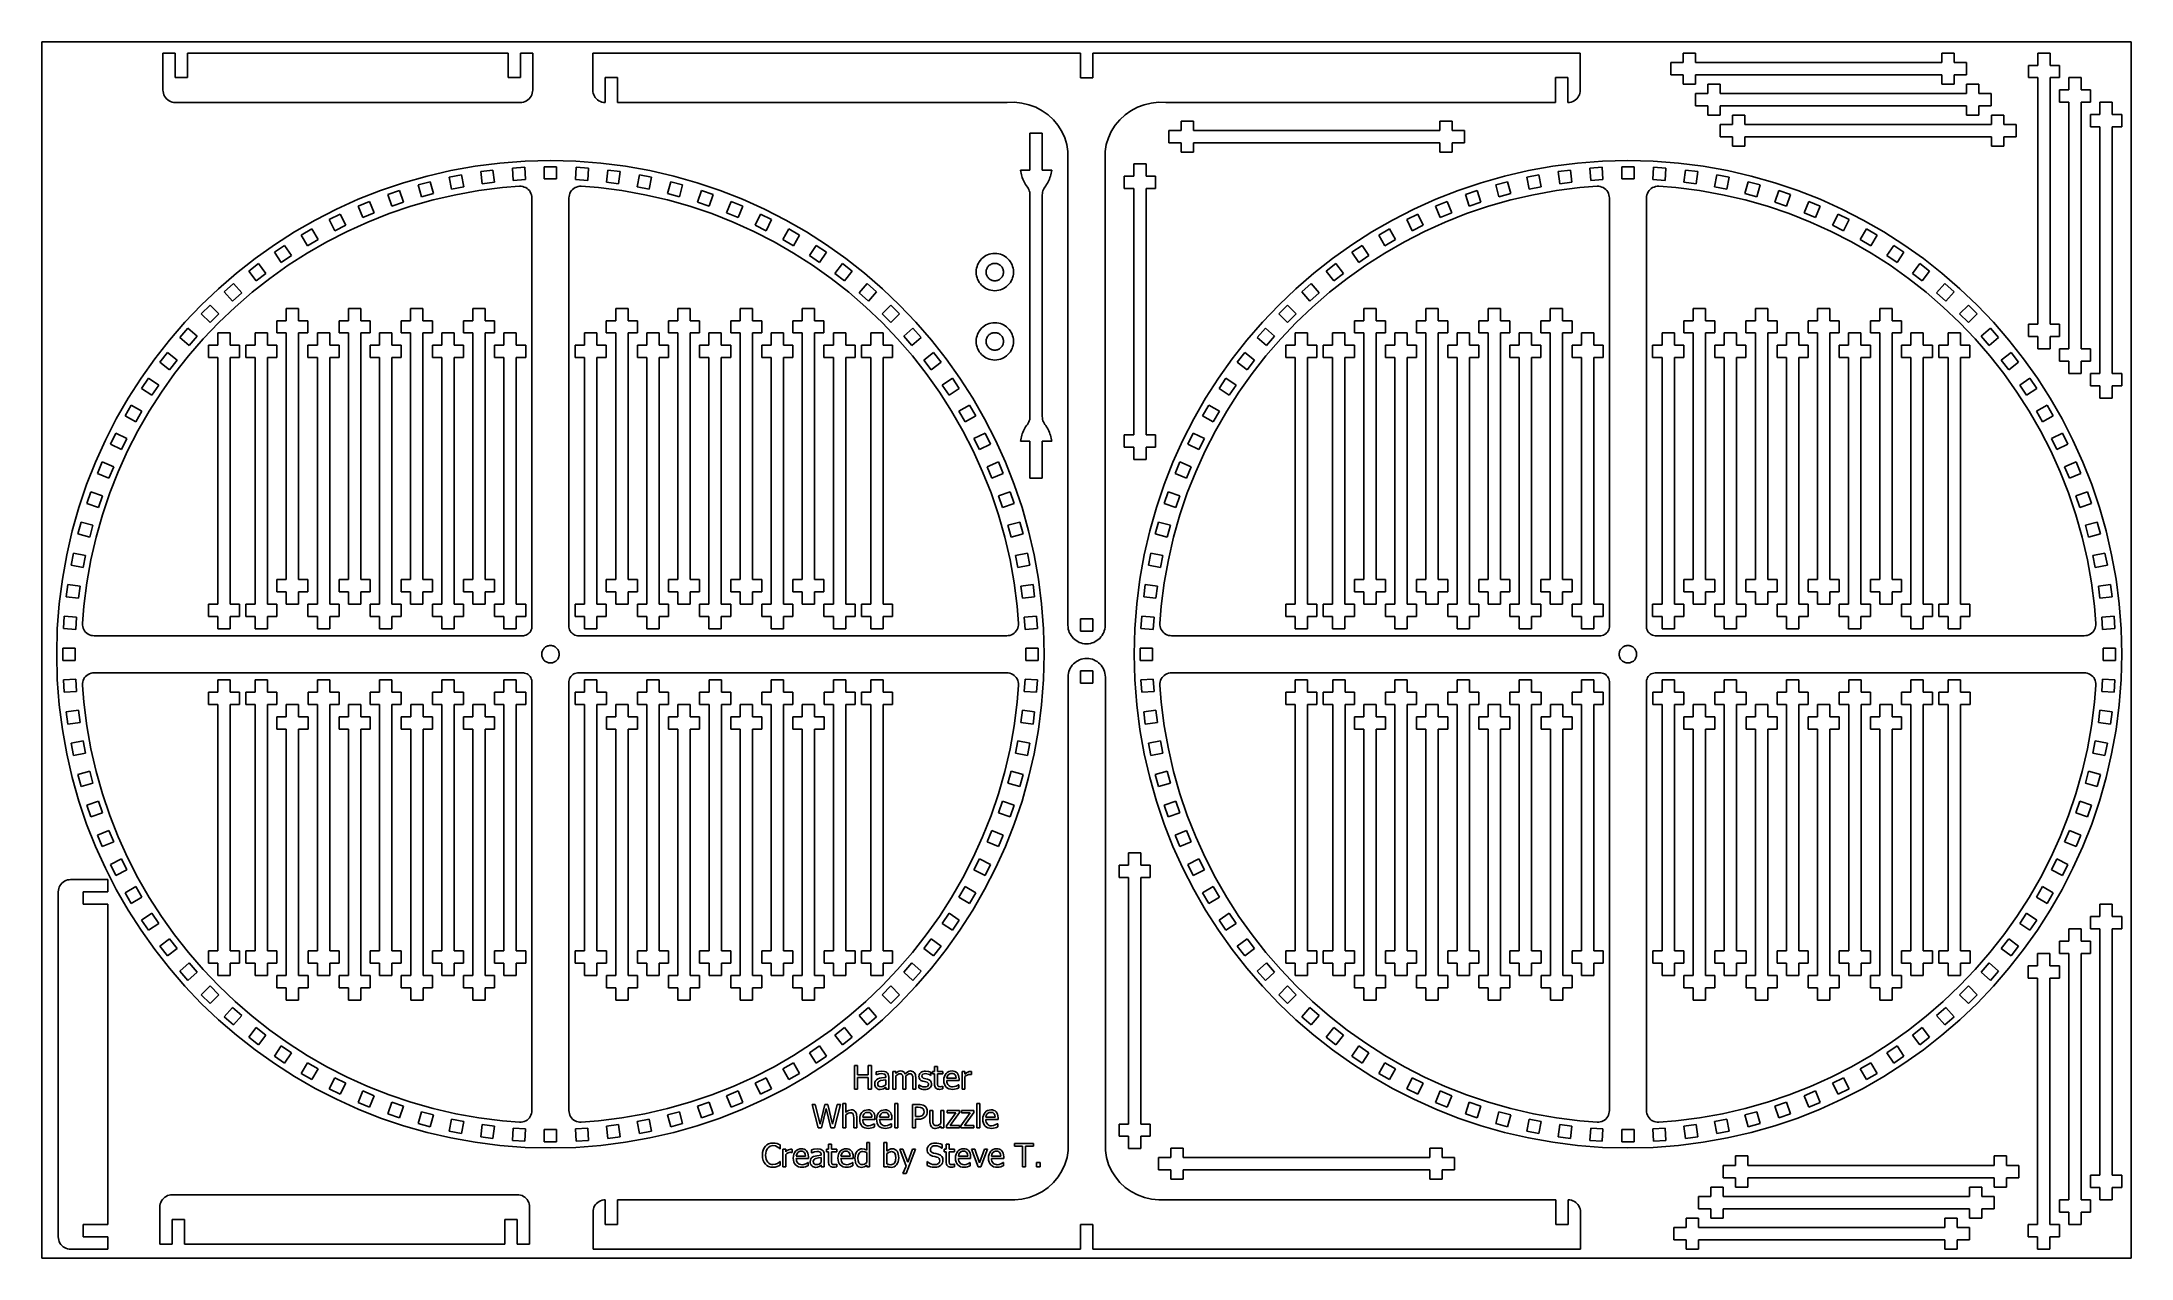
# Model space of a CAD drawing. Extents: x -254 to 254, y -148 to 148.
import ezdxf

# ---------------------------------------------------------------- set-up
doc = ezdxf.new("R2010")
doc.units = 0
doc.header["$MEASUREMENT"] = 0
doc.layers.get('0').update_dxf_attribs({"linetype": 'CONTINUOUS'})

msp = doc.modelspace()

# ---------------------------------------------------------------- linework, layer by layer
for p, q in [((-254.31, -148.06), (-254.31, 148.06)), ((-254.31, 148.06), (254.31, 148.06)), ((254.31, 148.06), (254.31, -148.06)), ((-224.81, 145.33), (-224.81, 136.31)), ((-221.81, 145.33), (-224.81, 145.33)), ((-221.81, 139.33), (-221.81, 145.33)), ((-140.81, 145.33), (-218.81, 145.33)), ((-218.81, 145.33), (-218.81, 139.33)), ((-140.81, 139.33), (-140.81, 145.33)), ((-134.81, 145.33), (-137.81, 145.33)), ((-137.81, 145.33), (-137.81, 139.33)), ((-134.81, 136.31), (-134.81, 145.33)), ((-120.19, 145.33), (-120.19, 136.29)), ((-1.49, 145.33), (-120.19, 145.33)), ((-1.49, 139.29), (-1.49, 145.33)), ((1.51, 145.33), (1.51, 139.29)), ((120.2, 145.33), (1.51, 145.33)), ((120.2, 136.29), (120.2, 145.33)), ((142.25, 143.05), (142.25, 140.05)), ((145.25, 143.05), (142.25, 143.05)), ((145.25, 145.33), (145.25, 143.05)), ((148.25, 145.33), (145.25, 145.33)), ((148.25, 143.05), (148.25, 145.33)), ((208.25, 143.05), (148.25, 143.05)), ((208.25, 145.33), (208.25, 143.05)), ((211.25, 145.33), (208.25, 145.33)), ((211.25, 143.05), (211.25, 145.33)), ((214.25, 143.05), (211.25, 143.05)), ((214.25, 140.05), (214.25, 143.05)), ((234.57, 145.33), (231.57, 145.33)), ((231.57, 145.33), (231.57, 142.33)), ((234.57, 142.33), (234.57, 145.33)), ((-218.81, 139.33), (-221.81, 139.33)), ((-137.81, 139.33), (-140.81, 139.33)), ((-117.19, 133.29), (-117.19, 139.33)), ((-117.19, 139.33), (-114.19, 139.33)), ((-114.19, 139.33), (-114.19, 133.29)), ((1.51, 139.29), (-1.49, 139.29)), ((114.2, 139.33), (117.2, 139.33)), ((114.2, 133.29), (114.2, 139.33)), ((117.2, 139.33), (117.2, 133.29)), ((142.25, 140.05), (145.25, 140.05)), ((145.25, 140.05), (145.25, 137.76)), ((145.25, 137.76), (148.25, 137.76)), ((148.25, 137.76), (148.25, 140.05)), ((148.25, 140.05), (208.25, 140.05)), ((151.25, 137.76), (151.25, 135.48)), ((154.25, 137.76), (151.25, 137.76)), ((154.25, 135.48), (154.25, 137.76)), ((208.25, 140.05), (208.25, 137.76)), ((208.25, 137.76), (211.25, 137.76)), ((211.25, 137.76), (211.25, 140.05)), ((211.25, 140.05), (214.25, 140.05)), ((214.25, 137.76), (214.25, 135.48)), ((217.25, 137.76), (214.25, 137.76)), ((217.25, 135.48), (217.25, 137.76)), ((231.57, 142.33), (229.28, 142.33)), ((229.28, 142.33), (229.28, 139.33)), ((229.28, 139.33), (231.57, 139.33)), ((231.57, 139.33), (231.57, 79.33)), ((236.85, 142.33), (234.57, 142.33)), ((234.57, 79.33), (234.57, 139.33)), ((234.57, 139.33), (236.85, 139.33)), ((236.85, 139.33), (236.85, 142.33)), ((242.14, 139.33), (239.14, 139.33)), ((239.14, 139.33), (239.14, 136.33)), ((242.14, 136.33), (242.14, 139.33)), ((-224.81, 136.31), (-224.79, 135.92)), ((-224.79, 135.92), (-224.71, 135.53)), ((-224.71, 135.53), (-224.59, 135.16)), ((-224.59, 135.16), (-224.41, 134.81)), ((-224.41, 134.81), (-224.2, 134.48)), ((-224.2, 134.48), (-223.94, 134.18)), ((-223.94, 134.18), (-223.64, 133.92)), ((-223.64, 133.92), (-223.32, 133.7)), ((-223.32, 133.7), (-222.96, 133.53)), ((-222.96, 133.53), (-222.59, 133.4)), ((-222.59, 133.4), (-222.21, 133.32)), ((-222.21, 133.32), (-221.81, 133.29)), ((-221.81, 133.29), (-137.81, 133.29)), ((-137.81, 133.29), (-137.42, 133.32)), ((-137.42, 133.32), (-137.04, 133.4)), ((-137.04, 133.4), (-136.66, 133.53)), ((-136.66, 133.53), (-136.31, 133.7)), ((-136.31, 133.7), (-135.99, 133.92)), ((-135.99, 133.92), (-135.69, 134.18)), ((-135.69, 134.18), (-135.43, 134.48)), ((-135.43, 134.48), (-135.22, 134.81)), ((-135.22, 134.81), (-135.04, 135.16)), ((-135.04, 135.16), (-134.92, 135.53)), ((-134.92, 135.53), (-134.84, 135.92)), ((-134.84, 135.92), (-134.81, 136.31)), ((-120.19, 136.29), (-120.16, 135.9)), ((-120.16, 135.9), (-120.09, 135.52)), ((-120.09, 135.52), (-119.96, 135.14)), ((-119.96, 135.14), (-119.79, 134.79)), ((-119.79, 134.79), (-119.57, 134.47)), ((-119.57, 134.47), (-119.31, 134.17)), ((-119.31, 134.17), (-119.02, 133.91)), ((-119.02, 133.91), (-118.69, 133.69)), ((-118.69, 133.69), (-118.34, 133.52)), ((-118.34, 133.52), (-117.97, 133.39)), ((-117.97, 133.39), (-117.58, 133.32)), ((-117.58, 133.32), (-117.19, 133.29)), ((-114.19, 133.29), (-19.32, 133.29)), ((-19.32, 133.29), (-17.54, 133.33)), ((-17.54, 133.33), (-15.76, 133.15)), ((-15.76, 133.15), (-14.03, 132.74)), ((-14.03, 132.74), (-12.37, 132.12)), ((12.38, 132.12), (14.05, 132.74)), ((14.05, 132.74), (15.78, 133.15)), ((15.78, 133.15), (17.55, 133.33)), ((17.55, 133.33), (19.33, 133.29)), ((19.33, 133.29), (114.2, 133.29)), ((117.2, 133.29), (117.6, 133.32)), ((117.6, 133.32), (117.98, 133.39)), ((117.98, 133.39), (118.35, 133.52)), ((118.35, 133.52), (118.7, 133.69)), ((118.7, 133.69), (119.03, 133.91)), ((119.03, 133.91), (119.33, 134.17)), ((119.33, 134.17), (119.58, 134.47)), ((119.58, 134.47), (119.8, 134.79)), ((119.8, 134.79), (119.98, 135.14)), ((119.98, 135.14), (120.1, 135.52)), ((120.1, 135.52), (120.18, 135.9)), ((120.18, 135.9), (120.2, 136.29)), ((148.25, 135.48), (148.25, 132.48)), ((151.25, 135.48), (148.25, 135.48)), ((148.25, 132.48), (151.25, 132.48)), ((151.25, 132.48), (151.25, 130.19)), ((214.25, 135.48), (154.25, 135.48)), ((154.25, 130.19), (154.25, 132.48)), ((154.25, 132.48), (214.25, 132.48)), ((214.25, 132.48), (214.25, 130.19)), ((220.25, 135.48), (217.25, 135.48)), ((217.25, 130.19), (217.25, 132.48)), ((217.25, 132.48), (220.25, 132.48)), ((220.25, 132.48), (220.25, 135.48)), ((239.14, 136.33), (236.85, 136.33)), ((236.85, 136.33), (236.85, 133.33)), ((236.85, 133.33), (239.14, 133.33)), ((239.14, 133.33), (239.14, 73.33)), ((244.42, 136.33), (242.14, 136.33)), ((242.14, 73.33), (242.14, 133.33)), ((242.14, 133.33), (244.42, 133.33)), ((244.42, 133.33), (244.42, 136.33)), ((249.71, 133.33), (246.71, 133.33)), ((246.71, 133.33), (246.71, 130.33)), ((249.71, 130.33), (249.71, 133.33)), ((-12.37, 132.12), (-10.8, 131.29)), ((-10.8, 131.29), (-9.36, 130.27)), ((-9.36, 130.27), (-8.07, 129.08)), ((-8.07, 129.08), (-6.95, 127.74)), ((-6.95, 127.74), (-6.02, 126.26)), ((6.04, 126.26), (6.97, 127.74)), ((6.97, 127.74), (8.09, 129.08)), ((8.09, 129.08), (9.38, 130.27)), ((9.38, 130.27), (10.82, 131.29)), ((10.82, 131.29), (12.38, 132.12)), ((23.01, 128.77), (23.01, 126.49)), ((26.01, 128.77), (23.01, 128.77)), ((26.01, 126.49), (26.01, 128.77)), ((86.01, 128.77), (86.01, 126.49)), ((89.01, 128.77), (86.01, 128.77)), ((89.01, 126.49), (89.01, 128.77)), ((151.25, 130.19), (154.25, 130.19)), ((154.28, 127.91), (154.28, 124.91)), ((157.28, 127.91), (154.28, 127.91)), ((157.28, 130.19), (157.28, 127.91)), ((160.28, 130.19), (157.28, 130.19)), ((160.28, 127.91), (160.28, 130.19)), ((220.28, 127.91), (160.28, 127.91)), ((214.25, 130.19), (217.25, 130.19)), ((220.28, 130.19), (220.28, 127.91)), ((223.28, 130.19), (220.28, 130.19)), ((223.28, 127.91), (223.28, 130.19)), ((226.28, 127.91), (223.28, 127.91)), ((226.28, 124.91), (226.28, 127.91)), ((246.71, 130.33), (244.42, 130.33)), ((244.42, 130.33), (244.42, 127.33)), ((244.42, 127.33), (246.71, 127.33)), ((246.71, 127.33), (246.71, 67.33)), ((251.99, 130.33), (249.71, 130.33)), ((249.71, 67.33), (249.71, 127.33)), ((249.71, 127.33), (251.99, 127.33)), ((251.99, 127.33), (251.99, 130.33)), ((-10.76, 125.81), (-13.76, 125.81)), ((-13.76, 125.81), (-13.76, 116.81)), ((-10.76, 116.81), (-10.76, 125.81)), ((-6.02, 126.26), (-5.3, 124.68)), ((-5.3, 124.68), (-4.8, 123.03)), ((-4.8, 123.03), (-4.53, 121.32)), ((4.54, 121.32), (4.82, 123.03)), ((4.82, 123.03), (5.32, 124.68)), ((5.32, 124.68), (6.04, 126.26)), ((20.01, 126.49), (20.01, 123.49)), ((23.01, 126.49), (20.01, 126.49)), ((20.01, 123.49), (23.01, 123.49)), ((23.01, 123.49), (23.01, 121.2)), ((86.01, 126.49), (26.01, 126.49)), ((26.01, 121.2), (26.01, 123.49)), ((26.01, 123.49), (86.01, 123.49)), ((86.01, 123.49), (86.01, 121.2)), ((92.01, 126.49), (89.01, 126.49)), ((89.01, 121.2), (89.01, 123.49)), ((89.01, 123.49), (92.01, 123.49)), ((92.01, 123.49), (92.01, 126.49)), ((154.28, 124.91), (157.28, 124.91)), ((157.28, 124.91), (157.28, 122.62)), ((157.28, 122.62), (160.28, 122.62)), ((160.28, 122.62), (160.28, 124.91)), ((160.28, 124.91), (220.28, 124.91)), ((220.28, 124.91), (220.28, 122.62)), ((220.28, 122.62), (223.28, 122.62)), ((223.28, 122.62), (223.28, 124.91)), ((223.28, 124.91), (226.28, 124.91)), ((-148.8, 117.78), (-154.71, 116.72)), ((-142.78, 118.54), (-148.8, 117.78)), ((-136.68, 119), (-142.78, 118.54)), ((-139.75, 117.31), (-136.76, 117.51)), ((-139.56, 114.32), (-139.75, 117.31)), ((-136.76, 117.51), (-136.56, 114.51)), ((-130.49, 119.16), (-136.68, 119)), ((-131.99, 114.66), (-131.99, 117.66)), ((-131.99, 117.66), (-128.99, 117.66)), ((-124.31, 119), (-130.49, 119.16)), ((-128.99, 117.66), (-128.99, 114.66)), ((-124.42, 114.51), (-124.23, 117.51)), ((-118.21, 118.54), (-124.31, 119)), ((-124.23, 117.51), (-121.23, 117.31)), ((-121.23, 117.31), (-121.43, 114.32)), ((-112.19, 117.78), (-118.21, 118.54)), ((-106.27, 116.72), (-112.19, 117.78)), ((-4.53, 121.32), (-4.53, 6.05)), ((4.54, 6.05), (4.54, 121.32)), ((14.49, 118.36), (11.49, 118.36)), ((11.49, 118.36), (11.49, 115.36)), ((14.49, 115.36), (14.49, 118.36)), ((23.01, 121.2), (26.01, 121.2)), ((86.01, 121.2), (89.01, 121.2)), ((113.49, 117.78), (107.58, 116.72)), ((119.51, 118.54), (113.49, 117.78)), ((125.61, 119), (119.51, 118.54)), ((122.54, 117.31), (125.53, 117.51)), ((122.73, 114.32), (122.54, 117.31)), ((125.53, 117.51), (125.73, 114.51)), ((131.8, 119.16), (125.61, 119)), ((130.3, 114.66), (130.3, 117.66)), ((130.3, 117.66), (133.3, 117.66)), ((137.98, 119), (131.8, 119.16)), ((133.3, 117.66), (133.3, 114.66)), ((137.87, 114.51), (138.06, 117.51)), ((144.08, 118.54), (137.98, 119)), ((138.06, 117.51), (141.06, 117.31)), ((141.06, 117.31), (140.86, 114.32)), ((150.1, 117.78), (144.08, 118.54)), ((156.02, 116.72), (150.1, 117.78)), ((-166.23, 113.76), (-171.82, 111.87)), ((-160.53, 115.38), (-166.23, 113.76)), ((-162.66, 113.23), (-159.77, 114.01)), ((-161.89, 110.33), (-162.66, 113.23)), ((-154.71, 116.72), (-160.53, 115.38)), ((-159.77, 114.01), (-158.99, 111.11)), ((-155.12, 115.09), (-152.18, 115.67)), ((-154.54, 112.15), (-155.12, 115.09)), ((-151.59, 112.73), (-154.54, 112.15)), ((-152.18, 115.67), (-151.59, 112.73)), ((-147.89, 111.84), (-142.17, 112.56)), ((-147.47, 116.45), (-144.5, 116.84)), ((-147.08, 113.48), (-147.47, 116.45)), ((-144.11, 113.87), (-147.08, 113.48)), ((-144.5, 116.84), (-144.11, 113.87)), ((-142.17, 112.56), (-138, 112.88)), ((-136.56, 114.51), (-139.56, 114.32)), ((-138, 112.88), (-137.61, 112.88)), ((-137.61, 112.88), (-137.23, 112.82)), ((-137.23, 112.82), (-136.86, 112.71)), ((-136.86, 112.71), (-136.51, 112.55)), ((-136.51, 112.55), (-136.18, 112.35)), ((-136.18, 112.35), (-135.89, 112.11)), ((-135.89, 112.11), (-135.62, 111.82)), ((-128.99, 114.66), (-131.99, 114.66)), ((-125.36, 111.82), (-125.1, 112.11)), ((-125.1, 112.11), (-124.81, 112.35)), ((-124.81, 112.35), (-124.48, 112.55)), ((-124.48, 112.55), (-124.13, 112.71)), ((-121.43, 114.32), (-124.42, 114.51)), ((-124.13, 112.71), (-123.76, 112.82)), ((-123.76, 112.82), (-123.38, 112.88)), ((-123.38, 112.88), (-122.99, 112.88)), ((-122.99, 112.88), (-118.81, 112.56)), ((-118.81, 112.56), (-113.1, 111.84)), ((-116.88, 113.87), (-116.49, 116.84)), ((-113.91, 113.48), (-116.88, 113.87)), ((-116.49, 116.84), (-113.51, 116.45)), ((-113.51, 116.45), (-113.91, 113.48)), ((-109.39, 112.73), (-108.81, 115.67)), ((-106.45, 112.15), (-109.39, 112.73)), ((-108.81, 115.67), (-105.87, 115.09)), ((-105.87, 115.09), (-106.45, 112.15)), ((-100.46, 115.38), (-106.27, 116.72)), ((-102, 111.11), (-101.22, 114.01)), ((-101.22, 114.01), (-98.32, 113.23)), ((-94.76, 113.76), (-100.46, 115.38)), ((-98.32, 113.23), (-99.1, 110.33)), ((-89.17, 111.87), (-94.76, 113.76)), ((-16.04, 116.81), (-15.99, 116.44)), ((-13.76, 116.81), (-16.04, 116.81)), ((-15.99, 116.44), (-15.93, 116.08)), ((-15.93, 116.08), (-15.84, 115.71)), ((-15.84, 115.71), (-15.74, 115.35)), ((-15.74, 115.35), (-15.63, 115)), ((-15.63, 115), (-15.5, 114.64)), ((-15.5, 114.64), (-15.35, 114.3)), ((-15.35, 114.3), (-15.19, 113.96)), ((-15.19, 113.96), (-15.01, 113.64)), ((-15.01, 113.64), (-14.82, 113.31)), ((-14.82, 113.31), (-14.61, 113)), ((-14.61, 113), (-14.39, 112.7)), ((-14.39, 112.7), (-14.2, 112.42)), ((-14.2, 112.42), (-14.05, 112.12)), ((-14.05, 112.12), (-13.92, 111.81)), ((-8.47, 116.81), (-10.76, 116.81)), ((-10.59, 111.81), (-10.47, 112.12)), ((-10.47, 112.12), (-10.31, 112.42)), ((-10.31, 112.42), (-10.12, 112.7)), ((-10.12, 112.7), (-9.9, 113)), ((-9.9, 113), (-9.7, 113.31)), ((-9.7, 113.31), (-9.5, 113.64)), ((-9.5, 113.64), (-9.33, 113.96)), ((-9.33, 113.96), (-9.16, 114.3)), ((-9.16, 114.3), (-9.02, 114.64)), ((-9.02, 114.64), (-8.89, 115)), ((-8.89, 115), (-8.77, 115.35)), ((-8.77, 115.35), (-8.67, 115.71)), ((-8.67, 115.71), (-8.59, 116.08)), ((-8.59, 116.08), (-8.52, 116.44)), ((-8.52, 116.44), (-8.47, 116.81)), ((11.49, 115.36), (9.2, 115.36)), ((9.2, 115.36), (9.2, 112.36)), ((9.2, 112.36), (11.49, 112.36)), ((11.49, 112.36), (11.49, 52.36)), ((16.77, 115.36), (14.49, 115.36)), ((14.49, 52.36), (14.49, 112.36)), ((14.49, 112.36), (16.77, 112.36)), ((16.77, 112.36), (16.77, 115.36)), ((96.06, 113.76), (90.47, 111.87)), ((101.76, 115.38), (96.06, 113.76)), ((99.63, 113.23), (102.52, 114.01)), ((100.4, 110.33), (99.63, 113.23)), ((107.58, 116.72), (101.76, 115.38)), ((102.52, 114.01), (103.3, 111.11)), ((107.17, 115.09), (110.11, 115.67)), ((107.75, 112.15), (107.17, 115.09)), ((110.7, 112.73), (107.75, 112.15)), ((110.11, 115.67), (110.7, 112.73)), ((114.4, 111.84), (120.11, 112.56)), ((114.82, 116.45), (117.79, 116.84)), ((115.21, 113.48), (114.82, 116.45)), ((118.18, 113.87), (115.21, 113.48)), ((117.79, 116.84), (118.18, 113.87)), ((120.11, 112.56), (124.29, 112.88)), ((125.73, 114.51), (122.73, 114.32)), ((124.29, 112.88), (124.68, 112.88)), ((124.68, 112.88), (125.06, 112.82)), ((125.06, 112.82), (125.43, 112.71)), ((125.43, 112.71), (125.78, 112.55)), ((125.78, 112.55), (126.11, 112.35)), ((126.11, 112.35), (126.4, 112.11)), ((126.4, 112.11), (126.66, 111.82)), ((133.3, 114.66), (130.3, 114.66)), ((136.93, 111.82), (137.19, 112.11)), ((137.19, 112.11), (137.48, 112.35)), ((137.48, 112.35), (137.81, 112.55)), ((137.81, 112.55), (138.16, 112.71)), ((140.86, 114.32), (137.87, 114.51)), ((138.16, 112.71), (138.53, 112.82)), ((138.53, 112.82), (138.91, 112.88)), ((138.91, 112.88), (139.3, 112.88)), ((139.3, 112.88), (143.48, 112.56)), ((143.48, 112.56), (149.19, 111.84)), ((145.41, 113.87), (145.8, 116.84)), ((148.38, 113.48), (145.41, 113.87)), ((145.8, 116.84), (148.78, 116.45)), ((148.78, 116.45), (148.38, 113.48)), ((152.9, 112.73), (153.48, 115.67)), ((155.84, 112.15), (152.9, 112.73)), ((153.48, 115.67), (156.42, 115.09)), ((156.42, 115.09), (155.84, 112.15)), ((161.83, 115.38), (156.02, 116.72)), ((160.29, 111.11), (161.07, 114.01)), ((161.07, 114.01), (163.97, 113.23)), ((167.53, 113.76), (161.83, 115.38)), ((163.97, 113.23), (163.19, 110.33)), ((173.12, 111.87), (167.53, 113.76)), ((-182.6, 107.31), (-187.78, 104.65)), ((-177.27, 109.71), (-182.6, 107.31)), ((-177.3, 108.05), (-174.53, 109.2)), ((-176.15, 105.28), (-177.3, 108.05)), ((-171.82, 111.87), (-177.27, 109.71)), ((-174.53, 109.2), (-173.38, 106.43)), ((-170.07, 110.88), (-167.23, 111.84)), ((-169.1, 108.04), (-170.07, 110.88)), ((-169.75, 106.23), (-164.45, 108.02)), ((-166.26, 109), (-169.1, 108.04)), ((-167.23, 111.84), (-166.26, 109)), ((-164.45, 108.02), (-159.03, 109.56)), ((-158.99, 111.11), (-161.89, 110.33)), ((-159.03, 109.56), (-153.51, 110.83)), ((-153.51, 110.83), (-147.89, 111.84)), ((-135.62, 111.82), (-135.4, 111.51)), ((-135.4, 111.51), (-135.23, 111.16)), ((-135.23, 111.16), (-135.1, 110.8)), ((-135.1, 110.8), (-135.02, 110.42)), ((-135.02, 110.42), (-135, 110.04)), ((-135, 110.04), (-135, 5.88)), ((-125.99, 110.04), (-125.97, 110.42)), ((-125.99, 5.88), (-125.99, 110.04)), ((-125.97, 110.42), (-125.89, 110.8)), ((-125.89, 110.8), (-125.76, 111.16)), ((-125.76, 111.16), (-125.58, 111.51)), ((-125.58, 111.51), (-125.36, 111.82)), ((-113.1, 111.84), (-107.48, 110.83)), ((-107.48, 110.83), (-101.96, 109.56)), ((-99.1, 110.33), (-102, 111.11)), ((-101.96, 109.56), (-96.54, 108.02)), ((-96.54, 108.02), (-91.24, 106.23)), ((-94.72, 109), (-93.76, 111.84)), ((-91.88, 108.04), (-94.72, 109)), ((-93.76, 111.84), (-90.92, 110.88)), ((-90.92, 110.88), (-91.88, 108.04)), ((-83.71, 109.71), (-89.17, 111.87)), ((-87.6, 106.43), (-86.46, 109.2)), ((-86.46, 109.2), (-83.68, 108.05)), ((-83.68, 108.05), (-84.83, 105.28)), ((-78.39, 107.31), (-83.71, 109.71)), ((-73.21, 104.65), (-78.39, 107.31)), ((-13.92, 111.81), (-13.83, 111.48)), ((-13.83, 111.48), (-13.78, 111.15)), ((-13.78, 111.15), (-13.76, 110.81)), ((-13.76, 110.81), (-13.76, 56.81)), ((-10.76, 110.81), (-10.74, 111.15)), ((-10.76, 56.81), (-10.76, 110.81)), ((-10.74, 111.15), (-10.68, 111.48)), ((-10.68, 111.48), (-10.59, 111.81)), ((74.51, 104.65), (79.69, 107.31)), ((79.69, 107.31), (85.01, 109.71)), ((84.99, 108.05), (87.76, 109.2)), ((86.13, 105.28), (84.99, 108.05)), ((90.47, 111.87), (85.01, 109.71)), ((87.76, 109.2), (88.91, 106.43)), ((92.22, 110.88), (95.06, 111.84)), ((93.19, 108.04), (92.22, 110.88)), ((92.54, 106.23), (97.84, 108.02)), ((96.03, 109), (93.19, 108.04)), ((95.06, 111.84), (96.03, 109)), ((97.84, 108.02), (103.26, 109.56)), ((103.3, 111.11), (100.4, 110.33)), ((103.26, 109.56), (108.78, 110.83)), ((108.78, 110.83), (114.4, 111.84)), ((126.66, 111.82), (126.89, 111.51)), ((126.89, 111.51), (127.06, 111.16)), ((127.06, 111.16), (127.19, 110.8)), ((127.19, 110.8), (127.27, 110.42)), ((127.27, 110.42), (127.29, 110.04)), ((127.29, 110.04), (127.29, 5.88)), ((136.3, 110.04), (136.32, 110.42)), ((136.3, 5.88), (136.3, 110.04)), ((136.32, 110.42), (136.4, 110.8)), ((136.4, 110.8), (136.53, 111.16)), ((136.53, 111.16), (136.71, 111.51)), ((136.71, 111.51), (136.93, 111.82)), ((149.19, 111.84), (154.81, 110.83)), ((154.81, 110.83), (160.33, 109.56)), ((163.19, 110.33), (160.29, 111.11)), ((160.33, 109.56), (165.75, 108.02)), ((165.75, 108.02), (171.05, 106.23)), ((167.56, 109), (168.53, 111.84)), ((170.41, 108.04), (167.56, 109)), ((168.53, 111.84), (171.37, 110.88)), ((171.37, 110.88), (170.41, 108.04)), ((178.58, 109.71), (173.12, 111.87)), ((174.69, 106.43), (175.83, 109.2)), ((175.83, 109.2), (178.6, 108.05)), ((178.6, 108.05), (177.46, 105.28)), ((183.9, 107.31), (178.58, 109.71)), ((189.08, 104.65), (183.9, 107.31)), ((-192.81, 101.76), (-197.69, 98.63)), ((-187.78, 104.65), (-192.81, 101.76)), ((-191.14, 101.01), (-188.54, 102.51)), ((-188.54, 102.51), (-187.04, 99.91)), ((-184.91, 99.37), (-179.99, 101.89)), ((-184.34, 104.76), (-181.65, 106.08)), ((-183.01, 102.07), (-184.34, 104.76)), ((-180.32, 103.39), (-183.01, 102.07)), ((-181.65, 106.08), (-180.32, 103.39)), ((-179.99, 101.89), (-174.93, 104.18)), ((-173.38, 106.43), (-176.15, 105.28)), ((-174.93, 104.18), (-169.75, 106.23)), ((-91.24, 106.23), (-86.05, 104.18)), ((-84.83, 105.28), (-87.6, 106.43)), ((-86.05, 104.18), (-81, 101.89)), ((-81, 101.89), (-76.07, 99.37)), ((-80.67, 103.39), (-79.34, 106.08)), ((-77.98, 102.07), (-80.67, 103.39)), ((-79.34, 106.08), (-76.65, 104.76)), ((-76.65, 104.76), (-77.98, 102.07)), ((-73.94, 99.91), (-72.44, 102.51)), ((-68.17, 101.76), (-73.21, 104.65)), ((-72.44, 102.51), (-69.85, 101.01)), ((-63.3, 98.63), (-68.17, 101.76)), ((69.47, 101.76), (64.6, 98.63)), ((74.51, 104.65), (69.47, 101.76)), ((71.15, 101.01), (73.75, 102.51)), ((73.75, 102.51), (75.25, 99.91)), ((77.38, 99.37), (82.3, 101.89)), ((77.95, 104.76), (80.64, 106.08)), ((79.28, 102.07), (77.95, 104.76)), ((81.97, 103.39), (79.28, 102.07)), ((80.64, 106.08), (81.97, 103.39)), ((82.3, 101.89), (87.35, 104.18)), ((88.91, 106.43), (86.13, 105.28)), ((87.35, 104.18), (92.54, 106.23)), ((171.05, 106.23), (176.24, 104.18)), ((177.46, 105.28), (174.69, 106.43)), ((176.24, 104.18), (181.29, 101.89)), ((181.29, 101.89), (186.22, 99.37)), ((181.62, 103.39), (182.95, 106.08)), ((184.31, 102.07), (181.62, 103.39)), ((182.95, 106.08), (185.64, 104.76)), ((185.64, 104.76), (184.31, 102.07)), ((188.35, 99.91), (189.85, 102.51)), ((194.12, 101.76), (189.08, 104.65)), ((189.85, 102.51), (192.44, 101.01)), ((198.99, 98.63), (194.12, 101.76)), ((-197.69, 98.63), (-202.4, 95.28)), ((-197.69, 96.82), (-195.19, 98.49)), ((-196.02, 94.33), (-197.69, 96.82)), ((-195.19, 98.49), (-193.52, 96)), ((-189.64, 98.41), (-191.14, 101.01)), ((-189.7, 96.62), (-184.91, 99.37)), ((-187.04, 99.91), (-189.64, 98.41)), ((-76.07, 99.37), (-71.29, 96.62)), ((-71.35, 98.41), (-73.94, 99.91)), ((-69.85, 101.01), (-71.35, 98.41)), ((-67.46, 96), (-65.8, 98.49)), ((-65.8, 98.49), (-63.3, 96.82)), ((-63.3, 96.82), (-64.97, 94.33)), ((-58.58, 95.28), (-63.3, 98.63)), ((64.6, 98.63), (59.88, 95.28)), ((64.6, 96.82), (67.1, 98.49)), ((66.27, 94.33), (64.6, 96.82)), ((67.1, 98.49), (68.76, 96)), ((72.65, 98.41), (71.15, 101.01)), ((72.59, 96.62), (77.38, 99.37)), ((75.25, 99.91), (72.65, 98.41)), ((186.22, 99.37), (191, 96.62)), ((190.94, 98.41), (188.35, 99.91)), ((192.44, 101.01), (190.94, 98.41)), ((194.83, 96), (196.49, 98.49)), ((196.49, 98.49), (198.99, 96.82)), ((198.99, 96.82), (197.32, 94.33)), ((203.71, 95.28), (198.99, 98.63)), ((-206.95, 91.71), (-211.31, 87.93)), ((-202.4, 95.28), (-206.95, 91.71)), ((-203.94, 92.22), (-201.56, 94.05)), ((-202.12, 89.84), (-203.94, 92.22)), ((-199.74, 91.67), (-202.12, 89.84)), ((-201.56, 94.05), (-199.74, 91.67)), ((-198.81, 90.47), (-194.33, 93.65)), ((-193.52, 96), (-196.02, 94.33)), ((-194.33, 93.65), (-189.7, 96.62)), ((-71.29, 96.62), (-66.66, 93.65)), ((-64.97, 94.33), (-67.46, 96)), ((-66.66, 93.65), (-62.18, 90.47)), ((-61.25, 91.67), (-59.43, 94.05)), ((-58.87, 89.84), (-61.25, 91.67)), ((-59.43, 94.05), (-57.05, 92.22)), ((-57.05, 92.22), (-58.87, 89.84)), ((-54.04, 91.71), (-58.58, 95.28)), ((-49.68, 87.93), (-54.04, 91.71)), ((-26.83, 92.51), (-26.85, 92)), ((-26.85, 92), (-26.83, 91.5)), ((-26.76, 92.95), (-26.83, 92.51)), ((-26.65, 93.37), (-26.76, 92.95)), ((-26.51, 93.76), (-26.65, 93.37)), ((-26.32, 94.15), (-26.51, 93.76)), ((-26.1, 94.52), (-26.32, 94.15)), ((-25.83, 94.88), (-26.1, 94.52)), ((-25.53, 95.21), (-25.83, 94.88)), ((-25.19, 95.51), (-25.53, 95.21)), ((-24.84, 95.78), (-25.19, 95.51)), ((-24.47, 96), (-24.84, 95.78)), ((-24.08, 96.19), (-24.47, 96)), ((-24.44, 92), (-24.43, 92.26)), ((-24.43, 91.74), (-24.44, 92)), ((-24.43, 92.26), (-24.39, 92.47)), ((-24.39, 91.54), (-24.43, 91.74)), ((-24.39, 92.47), (-24.35, 92.65)), ((-24.35, 92.65), (-24.28, 92.82)), ((-24.28, 92.82), (-24.2, 92.99)), ((-24.2, 92.99), (-24.1, 93.17)), ((-24.1, 93.17), (-23.97, 93.34)), ((-23.68, 96.33), (-24.08, 96.19)), ((-23.97, 93.34), (-23.82, 93.5)), ((-23.82, 93.5), (-23.66, 93.65)), ((-23.27, 96.44), (-23.68, 96.33)), ((-23.66, 93.65), (-23.49, 93.78)), ((-23.49, 93.78), (-23.31, 93.88)), ((-23.31, 93.88), (-23.14, 93.97)), ((-22.82, 96.51), (-23.27, 96.44)), ((-23.14, 93.97), (-22.97, 94.03)), ((-22.97, 94.03), (-22.79, 94.08)), ((-22.32, 96.53), (-22.82, 96.51)), ((-22.79, 94.08), (-22.58, 94.11)), ((-22.58, 94.11), (-22.32, 94.12)), ((-21.82, 96.51), (-22.32, 96.53)), ((-22.32, 94.12), (-22.06, 94.11)), ((-22.06, 94.11), (-21.85, 94.08)), ((-21.85, 94.08), (-21.67, 94.03)), ((-21.37, 96.44), (-21.82, 96.51)), ((-21.67, 94.03), (-21.5, 93.97)), ((-21.5, 93.97), (-21.33, 93.88)), ((-20.96, 96.33), (-21.37, 96.44)), ((-21.33, 93.88), (-21.15, 93.78)), ((-21.15, 93.78), (-20.98, 93.65)), ((-20.98, 93.65), (-20.82, 93.5)), ((-20.56, 96.19), (-20.96, 96.33)), ((-20.82, 93.5), (-20.67, 93.34)), ((-20.67, 93.34), (-20.54, 93.17)), ((-20.18, 96), (-20.56, 96.19)), ((-20.54, 93.17), (-20.44, 92.99)), ((-20.44, 92.99), (-20.36, 92.82)), ((-20.36, 92.82), (-20.29, 92.65)), ((-20.29, 92.65), (-20.25, 92.47)), ((-20.25, 92.47), (-20.21, 92.26)), ((-20.21, 91.74), (-20.25, 91.54)), ((-20.21, 92.26), (-20.2, 92)), ((-20.2, 92), (-20.21, 91.74)), ((-19.8, 95.78), (-20.18, 96)), ((-19.45, 95.51), (-19.8, 95.78)), ((-19.11, 95.21), (-19.45, 95.51)), ((-18.81, 94.88), (-19.11, 95.21)), ((-18.54, 94.52), (-18.81, 94.88)), ((-18.32, 94.15), (-18.54, 94.52)), ((-18.13, 93.76), (-18.32, 94.15)), ((-17.99, 93.37), (-18.13, 93.76)), ((-17.88, 92.95), (-17.99, 93.37)), ((-17.81, 92.51), (-17.88, 92.95)), ((-17.79, 92), (-17.81, 92.51)), ((-17.81, 91.5), (-17.79, 92)), ((55.34, 91.71), (50.98, 87.93)), ((59.88, 95.28), (55.34, 91.71)), ((58.35, 92.22), (60.73, 94.05)), ((60.17, 89.84), (58.35, 92.22)), ((62.55, 91.67), (60.17, 89.84)), ((60.73, 94.05), (62.55, 91.67)), ((63.48, 90.47), (67.96, 93.65)), ((68.76, 96), (66.27, 94.33)), ((67.96, 93.65), (72.59, 96.62)), ((191, 96.62), (195.63, 93.65)), ((197.32, 94.33), (194.83, 96)), ((195.63, 93.65), (200.11, 90.47)), ((201.04, 91.67), (202.86, 94.05)), ((203.42, 89.84), (201.04, 91.67)), ((202.86, 94.05), (205.24, 92.22)), ((205.24, 92.22), (203.42, 89.84)), ((208.25, 91.71), (203.71, 95.28)), ((212.61, 87.93), (208.25, 91.71)), ((-211.31, 87.93), (-215.48, 83.95)), ((-209.88, 87.22), (-207.63, 89.19)), ((-207.91, 84.96), (-209.88, 87.22)), ((-205.65, 86.94), (-207.91, 84.96)), ((-207.63, 89.19), (-205.65, 86.94)), ((-207.27, 83.49), (-203.12, 87.08)), ((-203.12, 87.08), (-198.81, 90.47)), ((-62.18, 90.47), (-57.87, 87.08)), ((-57.87, 87.08), (-53.72, 83.49)), ((-55.34, 86.94), (-53.36, 89.19)), ((-53.08, 84.96), (-55.34, 86.94)), ((-53.36, 89.19), (-51.1, 87.22)), ((-51.1, 87.22), (-53.08, 84.96)), ((-45.51, 83.95), (-49.68, 87.93)), ((-26.83, 91.5), (-26.76, 91.05)), ((-26.76, 91.05), (-26.65, 90.64)), ((-26.65, 90.64), (-26.51, 90.24)), ((-26.51, 90.24), (-26.32, 89.86)), ((-26.32, 89.86), (-26.1, 89.48)), ((-26.1, 89.48), (-25.83, 89.13)), ((-25.83, 89.13), (-25.53, 88.79)), ((-25.53, 88.79), (-25.19, 88.49)), ((-25.19, 88.49), (-24.84, 88.23)), ((-24.84, 88.23), (-24.47, 88)), ((-24.47, 88), (-24.08, 87.81)), ((-24.35, 91.35), (-24.39, 91.54)), ((-24.28, 91.18), (-24.35, 91.35)), ((-24.2, 91.01), (-24.28, 91.18)), ((-24.1, 90.84), (-24.2, 91.01)), ((-23.97, 90.66), (-24.1, 90.84)), ((-24.08, 87.81), (-23.68, 87.67)), ((-23.82, 90.5), (-23.97, 90.66)), ((-23.66, 90.35), (-23.82, 90.5)), ((-23.68, 87.67), (-23.27, 87.56)), ((-23.49, 90.23), (-23.66, 90.35)), ((-23.31, 90.12), (-23.49, 90.23)), ((-23.14, 90.04), (-23.31, 90.12)), ((-23.27, 87.56), (-22.82, 87.49)), ((-22.97, 89.97), (-23.14, 90.04)), ((-22.79, 89.93), (-22.97, 89.97)), ((-22.82, 87.49), (-22.32, 87.47)), ((-22.58, 89.9), (-22.79, 89.93)), ((-22.32, 89.88), (-22.58, 89.9)), ((-22.06, 89.9), (-22.32, 89.88)), ((-22.32, 87.47), (-21.82, 87.49)), ((-21.85, 89.93), (-22.06, 89.9)), ((-21.67, 89.97), (-21.85, 89.93)), ((-21.82, 87.49), (-21.37, 87.56)), ((-21.5, 90.04), (-21.67, 89.97)), ((-21.33, 90.12), (-21.5, 90.04)), ((-21.37, 87.56), (-20.96, 87.67)), ((-21.15, 90.23), (-21.33, 90.12)), ((-20.98, 90.35), (-21.15, 90.23)), ((-20.82, 90.5), (-20.98, 90.35)), ((-20.96, 87.67), (-20.56, 87.81)), ((-20.67, 90.66), (-20.82, 90.5)), ((-20.54, 90.84), (-20.67, 90.66)), ((-20.56, 87.81), (-20.18, 88)), ((-20.44, 91.01), (-20.54, 90.84)), ((-20.36, 91.18), (-20.44, 91.01)), ((-20.29, 91.35), (-20.36, 91.18)), ((-20.25, 91.54), (-20.29, 91.35)), ((-20.18, 88), (-19.8, 88.23)), ((-19.8, 88.23), (-19.45, 88.49)), ((-19.45, 88.49), (-19.11, 88.79)), ((-19.11, 88.79), (-18.81, 89.13)), ((-18.81, 89.13), (-18.54, 89.48)), ((-18.54, 89.48), (-18.32, 89.86)), ((-18.32, 89.86), (-18.13, 90.24)), ((-18.13, 90.24), (-17.99, 90.64)), ((-17.99, 90.64), (-17.88, 91.05)), ((-17.88, 91.05), (-17.81, 91.5)), ((50.98, 87.93), (46.81, 83.95)), ((52.41, 87.22), (54.66, 89.19)), ((54.38, 84.96), (52.41, 87.22)), ((56.64, 86.94), (54.38, 84.96)), ((54.66, 89.19), (56.64, 86.94)), ((55.02, 83.49), (59.17, 87.08)), ((59.17, 87.08), (63.48, 90.47)), ((200.11, 90.47), (204.42, 87.08)), ((204.42, 87.08), (208.57, 83.49)), ((206.95, 86.94), (208.93, 89.19)), ((209.21, 84.96), (206.95, 86.94)), ((208.93, 89.19), (211.19, 87.22)), ((211.19, 87.22), (209.21, 84.96)), ((216.78, 83.95), (212.61, 87.93)), ((-215.48, 83.95), (-219.46, 79.78)), ((-215.49, 81.84), (-213.36, 83.96)), ((-213.36, 79.71), (-215.49, 81.84)), ((-213.36, 83.96), (-211.24, 81.84)), ((-211.24, 81.84), (-213.36, 79.71)), ((-211.23, 79.7), (-207.27, 83.49)), ((-194.8, 83.17), (-194.8, 80.17)), ((-191.8, 83.17), (-194.8, 83.17)), ((-191.8, 80.17), (-191.8, 83.17)), ((-176.66, 83.17), (-179.66, 83.17)), ((-179.66, 83.17), (-179.66, 80.17)), ((-176.66, 80.17), (-176.66, 83.17)), ((-161.52, 83.17), (-164.52, 83.17)), ((-164.52, 83.17), (-164.52, 80.17)), ((-161.52, 80.17), (-161.52, 83.17)), ((-146.38, 83.17), (-149.38, 83.17)), ((-149.38, 83.17), (-149.38, 80.17)), ((-146.38, 80.17), (-146.38, 83.17)), ((-111.61, 83.17), (-114.61, 83.17)), ((-114.61, 83.17), (-114.61, 80.17)), ((-111.61, 80.17), (-111.61, 83.17)), ((-99.47, 83.17), (-99.47, 80.17)), ((-96.47, 83.17), (-99.47, 83.17)), ((-96.47, 80.17), (-96.47, 83.17)), ((-84.33, 83.17), (-84.33, 80.17)), ((-81.33, 83.17), (-84.33, 83.17)), ((-81.33, 80.17), (-81.33, 83.17)), ((-66.19, 83.17), (-69.19, 83.17)), ((-69.19, 83.17), (-69.19, 80.17)), ((-66.19, 80.17), (-66.19, 83.17)), ((-53.72, 83.49), (-49.75, 79.7)), ((-49.74, 81.84), (-47.62, 83.96)), ((-47.62, 79.71), (-49.74, 81.84)), ((-47.62, 83.96), (-45.5, 81.84)), ((-45.5, 81.84), (-47.62, 79.71)), ((-41.53, 79.78), (-45.51, 83.95)), ((42.83, 79.78), (46.81, 83.95)), ((46.8, 81.84), (48.92, 83.96)), ((48.92, 79.71), (46.8, 81.84)), ((48.92, 83.96), (51.05, 81.84)), ((51.05, 81.84), (48.92, 79.71)), ((51.06, 79.7), (55.02, 83.49)), ((70.49, 83.17), (67.49, 83.17)), ((67.49, 83.17), (67.49, 80.17)), ((70.49, 80.17), (70.49, 83.17)), ((85.63, 83.17), (82.63, 83.17)), ((82.63, 83.17), (82.63, 80.17)), ((85.63, 80.17), (85.63, 83.17)), ((100.77, 83.17), (97.77, 83.17)), ((97.77, 83.17), (97.77, 80.17)), ((100.77, 80.17), (100.77, 83.17)), ((115.91, 83.17), (112.91, 83.17)), ((112.91, 83.17), (112.91, 80.17)), ((115.91, 80.17), (115.91, 83.17)), ((150.68, 83.17), (147.68, 83.17)), ((147.68, 83.17), (147.68, 80.17)), ((150.68, 80.17), (150.68, 83.17)), ((165.82, 83.17), (162.82, 83.17)), ((162.82, 83.17), (162.82, 80.17)), ((165.82, 80.17), (165.82, 83.17)), ((180.96, 83.17), (177.96, 83.17)), ((177.96, 83.17), (177.96, 80.17)), ((180.96, 80.17), (180.96, 83.17)), ((196.1, 83.17), (193.1, 83.17)), ((193.1, 83.17), (193.1, 80.17)), ((196.1, 80.17), (196.1, 83.17)), ((208.57, 83.49), (212.54, 79.7)), ((212.55, 81.84), (214.67, 83.96)), ((214.67, 79.71), (212.55, 81.84)), ((214.67, 83.96), (216.79, 81.84)), ((216.79, 81.84), (214.67, 79.71)), ((220.76, 79.78), (216.78, 83.95)), ((-219.46, 79.78), (-223.24, 75.42)), ((-220.72, 76.1), (-218.75, 78.35)), ((-218.75, 78.35), (-216.49, 76.38)), ((-216.49, 76.38), (-218.47, 74.12)), ((-215.02, 75.74), (-211.23, 79.7)), ((-211.47, 77.17), (-211.47, 74.17)), ((-208.47, 77.17), (-211.47, 77.17)), ((-208.47, 74.17), (-208.47, 77.17)), ((-202.37, 77.17), (-202.37, 74.17)), ((-199.37, 77.17), (-202.37, 77.17)), ((-199.37, 74.17), (-199.37, 77.17)), ((-197.08, 80.17), (-197.08, 77.17)), ((-194.8, 80.17), (-197.08, 80.17)), ((-197.08, 77.17), (-194.8, 77.17)), ((-194.8, 77.17), (-194.8, 17.17)), ((-189.51, 80.17), (-191.8, 80.17)), ((-191.8, 77.17), (-189.51, 77.17)), ((-191.8, 17.17), (-191.8, 77.17)), ((-189.51, 77.17), (-189.51, 80.17)), ((-184.23, 77.17), (-187.23, 77.17)), ((-187.23, 77.17), (-187.23, 74.17)), ((-184.23, 74.17), (-184.23, 77.17)), ((-179.66, 80.17), (-181.94, 80.17)), ((-181.94, 80.17), (-181.94, 77.17)), ((-181.94, 77.17), (-179.66, 77.17)), ((-179.66, 77.17), (-179.66, 17.17)), ((-174.37, 80.17), (-176.66, 80.17)), ((-176.66, 17.17), (-176.66, 77.17)), ((-176.66, 77.17), (-174.37, 77.17)), ((-174.37, 77.17), (-174.37, 80.17)), ((-172.09, 77.17), (-172.09, 74.17)), ((-169.09, 77.17), (-172.09, 77.17)), ((-169.09, 74.17), (-169.09, 77.17)), ((-164.52, 80.17), (-166.8, 80.17)), ((-166.8, 80.17), (-166.8, 77.17)), ((-166.8, 77.17), (-164.52, 77.17)), ((-164.52, 77.17), (-164.52, 17.17)), ((-159.23, 80.17), (-161.52, 80.17)), ((-161.52, 17.17), (-161.52, 77.17)), ((-161.52, 77.17), (-159.23, 77.17)), ((-159.23, 77.17), (-159.23, 80.17)), ((-153.95, 77.17), (-156.95, 77.17)), ((-156.95, 77.17), (-156.95, 74.17)), ((-153.95, 74.17), (-153.95, 77.17)), ((-149.38, 80.17), (-151.66, 80.17)), ((-151.66, 80.17), (-151.66, 77.17)), ((-151.66, 77.17), (-149.38, 77.17)), ((-149.38, 77.17), (-149.38, 17.17)), ((-144.09, 80.17), (-146.38, 80.17)), ((-146.38, 17.17), (-146.38, 77.17)), ((-146.38, 77.17), (-144.09, 77.17)), ((-144.09, 77.17), (-144.09, 80.17)), ((-138.81, 77.17), (-141.81, 77.17)), ((-141.81, 77.17), (-141.81, 74.17)), ((-138.81, 74.17), (-138.81, 77.17)), ((-122.18, 77.17), (-122.18, 74.17)), ((-119.18, 77.17), (-122.18, 77.17)), ((-119.18, 74.17), (-119.18, 77.17)), ((-116.89, 80.17), (-116.89, 77.17)), ((-114.61, 80.17), (-116.89, 80.17)), ((-116.89, 77.17), (-114.61, 77.17)), ((-114.61, 77.17), (-114.61, 17.17)), ((-109.32, 80.17), (-111.61, 80.17)), ((-111.61, 77.17), (-109.32, 77.17)), ((-111.61, 17.17), (-111.61, 77.17)), ((-109.32, 77.17), (-109.32, 80.17)), ((-104.04, 77.17), (-107.04, 77.17)), ((-107.04, 77.17), (-107.04, 74.17)), ((-104.04, 74.17), (-104.04, 77.17)), ((-101.75, 80.17), (-101.75, 77.17)), ((-99.47, 80.17), (-101.75, 80.17)), ((-101.75, 77.17), (-99.47, 77.17)), ((-99.47, 77.17), (-99.47, 17.17)), ((-94.18, 80.17), (-96.47, 80.17)), ((-96.47, 77.17), (-94.18, 77.17)), ((-96.47, 17.17), (-96.47, 77.17)), ((-94.18, 77.17), (-94.18, 80.17)), ((-88.9, 77.17), (-91.9, 77.17)), ((-91.9, 77.17), (-91.9, 74.17)), ((-88.9, 74.17), (-88.9, 77.17)), ((-84.33, 80.17), (-86.61, 80.17)), ((-86.61, 80.17), (-86.61, 77.17)), ((-86.61, 77.17), (-84.33, 77.17)), ((-84.33, 77.17), (-84.33, 17.17)), ((-79.04, 80.17), (-81.33, 80.17)), ((-81.33, 17.17), (-81.33, 77.17)), ((-81.33, 77.17), (-79.04, 77.17)), ((-79.04, 77.17), (-79.04, 80.17)), ((-76.76, 77.17), (-76.76, 74.17)), ((-73.76, 77.17), (-76.76, 77.17)), ((-73.76, 74.17), (-73.76, 77.17)), ((-69.19, 80.17), (-71.47, 80.17)), ((-71.47, 80.17), (-71.47, 77.17)), ((-71.47, 77.17), (-69.19, 77.17)), ((-69.19, 77.17), (-69.19, 17.17)), ((-63.9, 80.17), (-66.19, 80.17)), ((-66.19, 77.17), (-63.9, 77.17)), ((-66.19, 17.17), (-66.19, 77.17)), ((-63.9, 77.17), (-63.9, 80.17)), ((-61.62, 77.17), (-61.62, 74.17)), ((-58.62, 77.17), (-61.62, 77.17)), ((-58.62, 74.17), (-58.62, 77.17)), ((-49.51, 77.17), (-52.51, 77.17)), ((-52.51, 77.17), (-52.51, 74.17)), ((-49.75, 79.7), (-45.97, 75.74)), ((-49.51, 74.17), (-49.51, 77.17)), ((-44.5, 76.38), (-42.24, 78.35)), ((-42.52, 74.12), (-44.5, 76.38)), ((-42.24, 78.35), (-40.26, 76.1)), ((-37.75, 75.42), (-41.53, 79.78)), ((-26.65, 76.49), (-26.76, 76.08)), ((-26.51, 76.89), (-26.65, 76.49)), ((-26.32, 77.27), (-26.51, 76.89)), ((-26.1, 77.64), (-26.32, 77.27)), ((-25.83, 78), (-26.1, 77.64)), ((-25.53, 78.33), (-25.83, 78)), ((-25.19, 78.64), (-25.53, 78.33)), ((-24.84, 78.9), (-25.19, 78.64)), ((-24.47, 79.13), (-24.84, 78.9)), ((-24.08, 79.31), (-24.47, 79.13)), ((-24.1, 76.29), (-23.97, 76.46)), ((-23.68, 79.46), (-24.08, 79.31)), ((-23.97, 76.46), (-23.82, 76.63)), ((-23.82, 76.63), (-23.66, 76.77)), ((-23.27, 79.57), (-23.68, 79.46)), ((-23.66, 76.77), (-23.49, 76.9)), ((-23.49, 76.9), (-23.31, 77.01)), ((-23.31, 77.01), (-23.14, 77.09)), ((-22.82, 79.63), (-23.27, 79.57)), ((-23.14, 77.09), (-22.97, 77.15)), ((-22.97, 77.15), (-22.79, 77.2)), ((-22.32, 79.66), (-22.82, 79.63)), ((-22.79, 77.2), (-22.58, 77.23)), ((-22.58, 77.23), (-22.32, 77.25)), ((-21.82, 79.63), (-22.32, 79.66)), ((-22.32, 77.25), (-22.06, 77.23)), ((-22.06, 77.23), (-21.85, 77.2)), ((-21.85, 77.2), (-21.67, 77.15)), ((-21.37, 79.57), (-21.82, 79.63)), ((-21.67, 77.15), (-21.5, 77.09)), ((-21.5, 77.09), (-21.33, 77.01)), ((-20.96, 79.46), (-21.37, 79.57)), ((-21.33, 77.01), (-21.15, 76.9)), ((-21.15, 76.9), (-20.98, 76.77)), ((-20.98, 76.77), (-20.82, 76.63)), ((-20.56, 79.31), (-20.96, 79.46)), ((-20.82, 76.63), (-20.67, 76.46)), ((-20.67, 76.46), (-20.54, 76.29)), ((-20.18, 79.13), (-20.56, 79.31)), ((-19.8, 78.9), (-20.18, 79.13)), ((-19.45, 78.64), (-19.8, 78.9)), ((-19.11, 78.33), (-19.45, 78.64)), ((-18.81, 78), (-19.11, 78.33)), ((-18.54, 77.64), (-18.81, 78)), ((-18.32, 77.27), (-18.54, 77.64)), ((-18.13, 76.89), (-18.32, 77.27)), ((-17.99, 76.49), (-18.13, 76.89)), ((-17.88, 76.08), (-17.99, 76.49)), ((39.05, 75.42), (42.83, 79.78)), ((41.57, 76.1), (43.54, 78.35)), ((43.54, 78.35), (45.8, 76.38)), ((45.8, 76.38), (43.82, 74.12)), ((47.27, 75.74), (51.06, 79.7)), ((53.81, 77.17), (50.81, 77.17)), ((50.81, 77.17), (50.81, 74.17)), ((53.81, 74.17), (53.81, 77.17)), ((62.92, 77.17), (59.92, 77.17)), ((59.92, 77.17), (59.92, 74.17)), ((62.92, 74.17), (62.92, 77.17)), ((67.49, 80.17), (65.2, 80.17)), ((65.2, 80.17), (65.2, 77.17)), ((65.2, 77.17), (67.49, 77.17)), ((67.49, 77.17), (67.49, 17.17)), ((72.77, 80.17), (70.49, 80.17)), ((70.49, 17.17), (70.49, 77.17)), ((70.49, 77.17), (72.77, 77.17)), ((72.77, 77.17), (72.77, 80.17)), ((78.06, 77.17), (75.06, 77.17)), ((75.06, 77.17), (75.06, 74.17)), ((78.06, 74.17), (78.06, 77.17)), ((82.63, 80.17), (80.35, 80.17)), ((80.35, 80.17), (80.35, 77.17)), ((80.35, 77.17), (82.63, 77.17)), ((82.63, 77.17), (82.63, 17.17)), ((87.92, 80.17), (85.63, 80.17)), ((85.63, 17.17), (85.63, 77.17)), ((85.63, 77.17), (87.92, 77.17)), ((87.92, 77.17), (87.92, 80.17)), ((93.2, 77.17), (90.2, 77.17)), ((90.2, 77.17), (90.2, 74.17)), ((93.2, 74.17), (93.2, 77.17)), ((97.77, 80.17), (95.49, 80.17)), ((95.49, 80.17), (95.49, 77.17)), ((95.49, 77.17), (97.77, 77.17)), ((97.77, 77.17), (97.77, 17.17)), ((103.06, 80.17), (100.77, 80.17)), ((100.77, 17.17), (100.77, 77.17)), ((100.77, 77.17), (103.06, 77.17)), ((103.06, 77.17), (103.06, 80.17)), ((108.34, 77.17), (105.34, 77.17)), ((105.34, 77.17), (105.34, 74.17)), ((108.34, 74.17), (108.34, 77.17)), ((112.91, 80.17), (110.63, 80.17)), ((110.63, 80.17), (110.63, 77.17)), ((110.63, 77.17), (112.91, 77.17)), ((112.91, 77.17), (112.91, 17.17)), ((118.2, 80.17), (115.91, 80.17)), ((115.91, 17.17), (115.91, 77.17)), ((115.91, 77.17), (118.2, 77.17)), ((118.2, 77.17), (118.2, 80.17)), ((123.48, 77.17), (120.48, 77.17)), ((120.48, 77.17), (120.48, 74.17)), ((123.48, 74.17), (123.48, 77.17)), ((140.11, 77.17), (140.11, 74.17)), ((143.11, 77.17), (140.11, 77.17)), ((143.11, 74.17), (143.11, 77.17)), ((147.68, 80.17), (145.39, 80.17)), ((145.39, 80.17), (145.39, 77.17)), ((145.39, 77.17), (147.68, 77.17)), ((147.68, 77.17), (147.68, 17.17)), ((152.96, 80.17), (150.68, 80.17)), ((150.68, 17.17), (150.68, 77.17)), ((150.68, 77.17), (152.96, 77.17)), ((152.96, 77.17), (152.96, 80.17)), ((158.25, 77.17), (155.25, 77.17)), ((155.25, 77.17), (155.25, 74.17)), ((158.25, 74.17), (158.25, 77.17)), ((162.82, 80.17), (160.53, 80.17)), ((160.53, 80.17), (160.53, 77.17)), ((160.53, 77.17), (162.82, 77.17)), ((162.82, 77.17), (162.82, 17.17)), ((168.11, 80.17), (165.82, 80.17)), ((165.82, 17.17), (165.82, 77.17)), ((165.82, 77.17), (168.11, 77.17)), ((168.11, 77.17), (168.11, 80.17)), ((173.39, 77.17), (170.39, 77.17)), ((170.39, 77.17), (170.39, 74.17)), ((173.39, 74.17), (173.39, 77.17)), ((177.96, 80.17), (175.68, 80.17)), ((175.68, 80.17), (175.68, 77.17)), ((175.68, 77.17), (177.96, 77.17)), ((177.96, 77.17), (177.96, 17.17)), ((183.25, 80.17), (180.96, 80.17)), ((180.96, 17.17), (180.96, 77.17)), ((180.96, 77.17), (183.25, 77.17)), ((183.25, 77.17), (183.25, 80.17)), ((188.53, 77.17), (185.53, 77.17)), ((185.53, 77.17), (185.53, 74.17)), ((188.53, 74.17), (188.53, 77.17)), ((193.1, 80.17), (190.82, 80.17)), ((190.82, 80.17), (190.82, 77.17)), ((190.82, 77.17), (193.1, 77.17)), ((193.1, 77.17), (193.1, 17.17)), ((198.39, 80.17), (196.1, 80.17)), ((196.1, 17.17), (196.1, 77.17)), ((196.1, 77.17), (198.39, 77.17)), ((198.39, 77.17), (198.39, 80.17)), ((203.67, 77.17), (200.67, 77.17)), ((200.67, 77.17), (200.67, 74.17)), ((203.67, 74.17), (203.67, 77.17)), ((212.78, 77.17), (209.78, 77.17)), ((209.78, 77.17), (209.78, 74.17)), ((212.54, 79.7), (216.32, 75.74)), ((212.78, 74.17), (212.78, 77.17)), ((217.79, 76.38), (220.05, 78.35)), ((219.77, 74.12), (217.79, 76.38)), ((220.05, 78.35), (222.03, 76.1)), ((224.54, 75.42), (220.76, 79.78)), ((231.57, 79.33), (229.28, 79.33)), ((229.28, 79.33), (229.28, 76.33)), ((229.28, 76.33), (231.57, 76.33)), ((231.57, 76.33), (231.57, 73.33)), ((236.85, 79.33), (234.57, 79.33)), ((234.57, 76.33), (236.85, 76.33)), ((234.57, 73.33), (234.57, 76.33)), ((236.85, 76.33), (236.85, 79.33)), ((-223.24, 75.42), (-226.81, 70.87)), ((-225.58, 70.03), (-223.75, 72.41)), ((-223.75, 72.41), (-221.37, 70.59)), ((-222, 67.28), (-218.61, 71.59)), ((-218.47, 74.12), (-220.72, 76.1)), ((-218.61, 71.59), (-215.02, 75.74)), ((-213.76, 74.17), (-213.76, 71.17)), ((-211.47, 74.17), (-213.76, 74.17)), ((-206.19, 74.17), (-208.47, 74.17)), ((-206.19, 71.17), (-206.19, 74.17)), ((-204.65, 74.17), (-204.65, 71.17)), ((-202.37, 74.17), (-204.65, 74.17)), ((-197.08, 74.17), (-199.37, 74.17)), ((-197.08, 71.17), (-197.08, 74.17)), ((-187.23, 74.17), (-189.51, 74.17)), ((-189.51, 74.17), (-189.51, 71.17)), ((-181.94, 74.17), (-184.23, 74.17)), ((-181.94, 71.17), (-181.94, 74.17)), ((-174.37, 74.17), (-174.37, 71.17)), ((-172.09, 74.17), (-174.37, 74.17)), ((-166.8, 74.17), (-169.09, 74.17)), ((-166.8, 71.17), (-166.8, 74.17)), ((-156.95, 74.17), (-159.23, 74.17)), ((-159.23, 74.17), (-159.23, 71.17)), ((-151.66, 74.17), (-153.95, 74.17)), ((-151.66, 71.17), (-151.66, 74.17)), ((-141.81, 74.17), (-144.09, 74.17)), ((-144.09, 74.17), (-144.09, 71.17)), ((-136.52, 74.17), (-138.81, 74.17)), ((-136.52, 71.17), (-136.52, 74.17)), ((-124.46, 74.17), (-124.46, 71.17)), ((-122.18, 74.17), (-124.46, 74.17)), ((-116.89, 74.17), (-119.18, 74.17)), ((-116.89, 71.17), (-116.89, 74.17)), ((-107.04, 74.17), (-109.32, 74.17)), ((-109.32, 74.17), (-109.32, 71.17)), ((-101.75, 74.17), (-104.04, 74.17)), ((-101.75, 71.17), (-101.75, 74.17)), ((-91.9, 74.17), (-94.18, 74.17)), ((-94.18, 74.17), (-94.18, 71.17)), ((-86.61, 74.17), (-88.9, 74.17)), ((-86.61, 71.17), (-86.61, 74.17)), ((-79.04, 74.17), (-79.04, 71.17)), ((-76.76, 74.17), (-79.04, 74.17)), ((-71.47, 74.17), (-73.76, 74.17)), ((-71.47, 71.17), (-71.47, 74.17)), ((-63.9, 74.17), (-63.9, 71.17)), ((-61.62, 74.17), (-63.9, 74.17)), ((-56.33, 74.17), (-58.62, 74.17)), ((-56.33, 71.17), (-56.33, 74.17)), ((-54.8, 74.17), (-54.8, 71.17)), ((-52.51, 74.17), (-54.8, 74.17)), ((-47.23, 74.17), (-49.51, 74.17)), ((-47.23, 71.17), (-47.23, 74.17)), ((-45.97, 75.74), (-42.38, 71.59)), ((-40.26, 76.1), (-42.52, 74.12)), ((-42.38, 71.59), (-38.99, 67.28)), ((-39.62, 70.59), (-37.24, 72.41)), ((-34.18, 70.87), (-37.75, 75.42)), ((-37.24, 72.41), (-35.41, 70.03)), ((-26.83, 75.63), (-26.85, 75.13)), ((-26.85, 75.13), (-26.83, 74.62)), ((-26.76, 76.08), (-26.83, 75.63)), ((-26.83, 74.62), (-26.76, 74.18)), ((-26.76, 74.18), (-26.65, 73.76)), ((-26.65, 73.76), (-26.51, 73.37)), ((-26.51, 73.37), (-26.32, 72.98)), ((-26.32, 72.98), (-26.1, 72.61)), ((-26.1, 72.61), (-25.83, 72.25)), ((-25.83, 72.25), (-25.53, 71.92)), ((-25.53, 71.92), (-25.19, 71.62)), ((-25.19, 71.62), (-24.84, 71.35)), ((-24.84, 71.35), (-24.47, 71.12)), ((-24.44, 75.13), (-24.43, 75.39)), ((-24.43, 74.87), (-24.44, 75.13)), ((-24.43, 75.39), (-24.39, 75.59)), ((-24.39, 74.66), (-24.43, 74.87)), ((-24.39, 75.59), (-24.35, 75.77)), ((-24.35, 74.48), (-24.39, 74.66)), ((-24.35, 75.77), (-24.28, 75.95)), ((-24.28, 74.31), (-24.35, 74.48)), ((-24.28, 75.95), (-24.2, 76.12)), ((-24.2, 74.13), (-24.28, 74.31)), ((-24.2, 76.12), (-24.1, 76.29)), ((-24.1, 73.96), (-24.2, 74.13)), ((-23.97, 73.79), (-24.1, 73.96)), ((-23.82, 73.63), (-23.97, 73.79)), ((-23.66, 73.48), (-23.82, 73.63)), ((-23.49, 73.35), (-23.66, 73.48)), ((-23.31, 73.25), (-23.49, 73.35)), ((-23.14, 73.16), (-23.31, 73.25)), ((-22.97, 73.1), (-23.14, 73.16)), ((-22.79, 73.05), (-22.97, 73.1)), ((-22.58, 73.02), (-22.79, 73.05)), ((-22.32, 73.01), (-22.58, 73.02)), ((-22.06, 73.02), (-22.32, 73.01)), ((-21.85, 73.05), (-22.06, 73.02)), ((-21.67, 73.1), (-21.85, 73.05)), ((-21.5, 73.16), (-21.67, 73.1)), ((-21.33, 73.25), (-21.5, 73.16)), ((-21.15, 73.35), (-21.33, 73.25)), ((-20.98, 73.48), (-21.15, 73.35)), ((-20.82, 73.63), (-20.98, 73.48)), ((-20.67, 73.79), (-20.82, 73.63)), ((-20.54, 73.96), (-20.67, 73.79)), ((-20.54, 76.29), (-20.44, 76.12)), ((-20.44, 74.13), (-20.54, 73.96)), ((-20.44, 76.12), (-20.36, 75.95)), ((-20.36, 74.31), (-20.44, 74.13)), ((-20.36, 75.95), (-20.29, 75.77)), ((-20.29, 74.48), (-20.36, 74.31)), ((-20.29, 75.77), (-20.25, 75.59)), ((-20.25, 74.66), (-20.29, 74.48)), ((-20.25, 75.59), (-20.21, 75.39)), ((-20.21, 74.87), (-20.25, 74.66)), ((-20.21, 75.39), (-20.2, 75.13)), ((-20.2, 75.13), (-20.21, 74.87)), ((-20.18, 71.12), (-19.8, 71.35)), ((-19.8, 71.35), (-19.45, 71.62)), ((-19.45, 71.62), (-19.11, 71.92)), ((-19.11, 71.92), (-18.81, 72.25)), ((-18.81, 72.25), (-18.54, 72.61)), ((-18.54, 72.61), (-18.32, 72.98)), ((-18.32, 72.98), (-18.13, 73.37)), ((-18.13, 73.37), (-17.99, 73.76)), ((-17.99, 73.76), (-17.88, 74.18)), ((-17.81, 75.63), (-17.88, 76.08)), ((-17.88, 74.18), (-17.81, 74.62)), ((-17.79, 75.13), (-17.81, 75.63)), ((-17.81, 74.62), (-17.79, 75.13)), ((35.48, 70.87), (39.05, 75.42)), ((36.71, 70.03), (38.54, 72.41)), ((38.54, 72.41), (40.92, 70.59)), ((40.29, 67.28), (43.68, 71.59)), ((43.82, 74.12), (41.57, 76.1)), ((43.68, 71.59), (47.27, 75.74)), ((50.81, 74.17), (48.53, 74.17)), ((48.53, 74.17), (48.53, 71.17)), ((56.1, 74.17), (53.81, 74.17)), ((56.1, 71.17), (56.1, 74.17)), ((59.92, 74.17), (57.63, 74.17)), ((57.63, 74.17), (57.63, 71.17)), ((65.2, 74.17), (62.92, 74.17)), ((65.2, 71.17), (65.2, 74.17)), ((75.06, 74.17), (72.77, 74.17)), ((72.77, 74.17), (72.77, 71.17)), ((80.35, 74.17), (78.06, 74.17)), ((80.35, 71.17), (80.35, 74.17)), ((90.2, 74.17), (87.92, 74.17)), ((87.92, 74.17), (87.92, 71.17)), ((95.49, 74.17), (93.2, 74.17)), ((95.49, 71.17), (95.49, 74.17)), ((105.34, 74.17), (103.06, 74.17)), ((103.06, 74.17), (103.06, 71.17)), ((110.63, 74.17), (108.34, 74.17)), ((110.63, 71.17), (110.63, 74.17)), ((120.48, 74.17), (118.2, 74.17)), ((118.2, 74.17), (118.2, 71.17)), ((125.77, 74.17), (123.48, 74.17)), ((125.77, 71.17), (125.77, 74.17)), ((137.82, 74.17), (137.82, 71.17)), ((140.11, 74.17), (137.82, 74.17)), ((145.39, 74.17), (143.11, 74.17)), ((145.39, 71.17), (145.39, 74.17)), ((155.25, 74.17), (152.96, 74.17)), ((152.96, 74.17), (152.96, 71.17)), ((160.53, 74.17), (158.25, 74.17)), ((160.53, 71.17), (160.53, 74.17)), ((170.39, 74.17), (168.11, 74.17)), ((168.11, 74.17), (168.11, 71.17)), ((175.68, 74.17), (173.39, 74.17)), ((175.68, 71.17), (175.68, 74.17)), ((185.53, 74.17), (183.25, 74.17)), ((183.25, 74.17), (183.25, 71.17)), ((190.82, 74.17), (188.53, 74.17)), ((190.82, 71.17), (190.82, 74.17)), ((200.67, 74.17), (198.39, 74.17)), ((198.39, 74.17), (198.39, 71.17)), ((205.96, 74.17), (203.67, 74.17)), ((205.96, 71.17), (205.96, 74.17)), ((209.78, 74.17), (207.49, 74.17)), ((207.49, 74.17), (207.49, 71.17)), ((215.06, 74.17), (212.78, 74.17)), ((215.06, 71.17), (215.06, 74.17)), ((216.32, 75.74), (219.91, 71.59)), ((222.03, 76.1), (219.77, 74.12)), ((219.91, 71.59), (223.3, 67.28)), ((222.67, 70.59), (225.05, 72.41)), ((228.11, 70.87), (224.54, 75.42)), ((225.05, 72.41), (226.88, 70.03)), ((231.57, 73.33), (234.57, 73.33)), ((239.14, 73.33), (236.85, 73.33)), ((236.85, 73.33), (236.85, 70.33)), ((244.42, 73.33), (242.14, 73.33)), ((244.42, 70.33), (244.42, 73.33)), ((-230.16, 66.16), (-233.29, 61.29)), ((-226.81, 70.87), (-230.16, 66.16)), ((-230.02, 63.66), (-228.35, 66.16)), ((-228.35, 66.16), (-225.86, 64.49)), ((-223.2, 68.21), (-225.58, 70.03)), ((-225.18, 62.8), (-222, 67.28)), ((-221.37, 70.59), (-223.2, 68.21)), ((-213.76, 71.17), (-211.47, 71.17)), ((-211.47, 71.17), (-211.47, 11.17)), ((-208.47, 71.17), (-206.19, 71.17)), ((-208.47, 11.17), (-208.47, 71.17)), ((-204.65, 71.17), (-202.37, 71.17)), ((-202.37, 71.17), (-202.37, 11.17)), ((-199.37, 71.17), (-197.08, 71.17)), ((-199.37, 11.17), (-199.37, 71.17)), ((-189.51, 71.17), (-187.23, 71.17)), ((-187.23, 71.17), (-187.23, 11.17)), ((-184.23, 11.17), (-184.23, 71.17)), ((-184.23, 71.17), (-181.94, 71.17)), ((-174.37, 71.17), (-172.09, 71.17)), ((-172.09, 71.17), (-172.09, 11.17)), ((-169.09, 71.17), (-166.8, 71.17)), ((-169.09, 11.17), (-169.09, 71.17)), ((-159.23, 71.17), (-156.95, 71.17)), ((-156.95, 71.17), (-156.95, 11.17)), ((-153.95, 11.17), (-153.95, 71.17)), ((-153.95, 71.17), (-151.66, 71.17)), ((-144.09, 71.17), (-141.81, 71.17)), ((-141.81, 71.17), (-141.81, 11.17)), ((-138.81, 71.17), (-136.52, 71.17)), ((-138.81, 11.17), (-138.81, 71.17)), ((-124.46, 71.17), (-122.18, 71.17)), ((-122.18, 71.17), (-122.18, 11.17)), ((-119.18, 71.17), (-116.89, 71.17)), ((-119.18, 11.17), (-119.18, 71.17)), ((-109.32, 71.17), (-107.04, 71.17)), ((-107.04, 71.17), (-107.04, 11.17)), ((-104.04, 11.17), (-104.04, 71.17)), ((-104.04, 71.17), (-101.75, 71.17)), ((-94.18, 71.17), (-91.9, 71.17)), ((-91.9, 71.17), (-91.9, 11.17)), ((-88.9, 11.17), (-88.9, 71.17)), ((-88.9, 71.17), (-86.61, 71.17)), ((-79.04, 71.17), (-76.76, 71.17)), ((-76.76, 71.17), (-76.76, 11.17)), ((-73.76, 71.17), (-71.47, 71.17)), ((-73.76, 11.17), (-73.76, 71.17)), ((-63.9, 71.17), (-61.62, 71.17)), ((-61.62, 71.17), (-61.62, 11.17)), ((-58.62, 71.17), (-56.33, 71.17)), ((-58.62, 11.17), (-58.62, 71.17)), ((-54.8, 71.17), (-52.51, 71.17)), ((-52.51, 71.17), (-52.51, 11.17)), ((-49.51, 71.17), (-47.23, 71.17)), ((-49.51, 11.17), (-49.51, 71.17)), ((-37.79, 68.21), (-39.62, 70.59)), ((-38.99, 67.28), (-35.81, 62.8)), ((-35.41, 70.03), (-37.79, 68.21)), ((-35.13, 64.49), (-32.63, 66.16)), ((-30.83, 66.16), (-34.18, 70.87)), ((-32.63, 66.16), (-30.97, 63.66)), ((-27.7, 61.29), (-30.83, 66.16)), ((-24.47, 71.12), (-24.08, 70.94)), ((-24.08, 70.94), (-23.68, 70.79)), ((-23.68, 70.79), (-23.27, 70.69)), ((-23.27, 70.69), (-22.82, 70.62)), ((-22.82, 70.62), (-22.32, 70.59)), ((-22.32, 70.59), (-21.82, 70.62)), ((-21.82, 70.62), (-21.37, 70.69)), ((-21.37, 70.69), (-20.96, 70.79)), ((-20.96, 70.79), (-20.56, 70.94)), ((-20.56, 70.94), (-20.18, 71.12)), ((32.13, 66.16), (29, 61.29)), ((35.48, 70.87), (32.13, 66.16)), ((32.27, 63.66), (33.94, 66.16)), ((33.94, 66.16), (36.43, 64.49)), ((39.09, 68.21), (36.71, 70.03)), ((37.11, 62.8), (40.29, 67.28)), ((40.92, 70.59), (39.09, 68.21)), ((48.53, 71.17), (50.81, 71.17)), ((50.81, 71.17), (50.81, 11.17)), ((53.81, 11.17), (53.81, 71.17)), ((53.81, 71.17), (56.1, 71.17)), ((57.63, 71.17), (59.92, 71.17)), ((59.92, 71.17), (59.92, 11.17)), ((62.92, 11.17), (62.92, 71.17)), ((62.92, 71.17), (65.2, 71.17)), ((72.77, 71.17), (75.06, 71.17)), ((75.06, 71.17), (75.06, 11.17)), ((78.06, 11.17), (78.06, 71.17)), ((78.06, 71.17), (80.35, 71.17)), ((87.92, 71.17), (90.2, 71.17)), ((90.2, 71.17), (90.2, 11.17)), ((93.2, 11.17), (93.2, 71.17)), ((93.2, 71.17), (95.49, 71.17)), ((103.06, 71.17), (105.34, 71.17)), ((105.34, 71.17), (105.34, 11.17)), ((108.34, 11.17), (108.34, 71.17)), ((108.34, 71.17), (110.63, 71.17)), ((118.2, 71.17), (120.48, 71.17)), ((120.48, 71.17), (120.48, 11.17)), ((123.48, 11.17), (123.48, 71.17)), ((123.48, 71.17), (125.77, 71.17)), ((137.82, 71.17), (140.11, 71.17)), ((140.11, 71.17), (140.11, 11.17)), ((143.11, 71.17), (145.39, 71.17)), ((143.11, 11.17), (143.11, 71.17)), ((152.96, 71.17), (155.25, 71.17)), ((155.25, 71.17), (155.25, 11.17)), ((158.25, 71.17), (160.53, 71.17)), ((158.25, 11.17), (158.25, 71.17)), ((168.11, 71.17), (170.39, 71.17)), ((170.39, 71.17), (170.39, 11.17)), ((173.39, 11.17), (173.39, 71.17)), ((173.39, 71.17), (175.68, 71.17)), ((183.25, 71.17), (185.53, 71.17)), ((185.53, 71.17), (185.53, 11.17)), ((188.53, 11.17), (188.53, 71.17)), ((188.53, 71.17), (190.82, 71.17)), ((198.39, 71.17), (200.67, 71.17)), ((200.67, 71.17), (200.67, 11.17)), ((203.67, 11.17), (203.67, 71.17)), ((203.67, 71.17), (205.96, 71.17)), ((207.49, 71.17), (209.78, 71.17)), ((209.78, 71.17), (209.78, 11.17)), ((212.78, 11.17), (212.78, 71.17)), ((212.78, 71.17), (215.06, 71.17)), ((224.5, 68.21), (222.67, 70.59)), ((223.3, 67.28), (226.48, 62.8)), ((226.88, 70.03), (224.5, 68.21)), ((227.16, 64.49), (229.66, 66.16)), ((231.46, 66.16), (228.11, 70.87)), ((229.66, 66.16), (231.32, 63.66)), ((234.59, 61.29), (231.46, 66.16)), ((236.85, 70.33), (239.14, 70.33)), ((239.14, 70.33), (239.14, 67.33)), ((239.14, 67.33), (242.14, 67.33)), ((242.14, 70.33), (244.42, 70.33)), ((242.14, 67.33), (242.14, 70.33)), ((246.71, 67.33), (244.42, 67.33)), ((244.42, 67.33), (244.42, 64.33)), ((251.99, 67.33), (249.71, 67.33)), ((251.99, 64.33), (251.99, 67.33)), ((-233.29, 61.29), (-236.18, 56.25)), ((-227.53, 62), (-230.02, 63.66)), ((-228.15, 58.17), (-225.18, 62.8)), ((-225.86, 64.49), (-227.53, 62)), ((-35.81, 62.8), (-32.83, 58.17)), ((-33.46, 62), (-35.13, 64.49)), ((-30.97, 63.66), (-33.46, 62)), ((-24.81, 56.25), (-27.7, 61.29)), ((29, 61.29), (26.11, 56.25)), ((34.76, 62), (32.27, 63.66)), ((34.14, 58.17), (37.11, 62.8)), ((36.43, 64.49), (34.76, 62)), ((226.48, 62.8), (229.45, 58.17)), ((228.83, 62), (227.16, 64.49)), ((231.32, 63.66), (228.83, 62)), ((237.48, 56.25), (234.59, 61.29)), ((244.42, 64.33), (246.71, 64.33)), ((246.71, 64.33), (246.71, 61.33)), ((246.71, 61.33), (249.71, 61.33)), ((249.71, 64.33), (251.99, 64.33)), ((249.71, 61.33), (249.71, 64.33)), ((-236.18, 56.25), (-238.84, 51.07)), ((-234.04, 57.01), (-232.54, 59.61)), ((-231.44, 55.51), (-234.04, 57.01)), ((-232.54, 59.61), (-229.94, 58.11)), ((-229.94, 58.11), (-231.44, 55.51)), ((-230.9, 53.38), (-228.15, 58.17)), ((-32.83, 58.17), (-30.08, 53.38)), ((-31.05, 58.11), (-28.45, 59.61)), ((-29.55, 55.51), (-31.05, 58.11)), ((-26.95, 57.01), (-29.55, 55.51)), ((-28.45, 59.61), (-26.95, 57.01)), ((-22.15, 51.07), (-24.81, 56.25)), ((-13.83, 56.14), (-13.92, 55.82)), ((-13.78, 56.48), (-13.83, 56.14)), ((-13.76, 56.81), (-13.78, 56.48)), ((-10.74, 56.48), (-10.76, 56.81)), ((-10.68, 56.14), (-10.74, 56.48)), ((-10.59, 55.82), (-10.68, 56.14)), ((23.45, 51.07), (26.11, 56.25)), ((28.25, 57.01), (29.75, 59.61)), ((30.85, 55.51), (28.25, 57.01)), ((29.75, 59.61), (32.35, 58.11)), ((32.35, 58.11), (30.85, 55.51)), ((31.39, 53.38), (34.14, 58.17)), ((229.45, 58.17), (232.2, 53.38)), ((231.24, 58.11), (233.84, 59.61)), ((232.74, 55.51), (231.24, 58.11)), ((235.34, 57.01), (232.74, 55.51)), ((233.84, 59.61), (235.34, 57.01)), ((240.14, 51.07), (237.48, 56.25)), ((-238.84, 51.07), (-241.24, 45.75)), ((-237.61, 50.12), (-236.29, 52.81)), ((-236.29, 52.81), (-233.6, 51.48)), ((-233.6, 51.48), (-234.92, 48.79)), ((-233.42, 48.46), (-230.9, 53.38)), ((-30.08, 53.38), (-27.56, 48.46)), ((-27.39, 51.48), (-24.7, 52.81)), ((-26.06, 48.79), (-27.39, 51.48)), ((-24.7, 52.81), (-23.37, 50.12)), ((-19.74, 45.75), (-22.15, 51.07)), ((-15.99, 51.18), (-16.04, 50.81)), ((-15.93, 51.55), (-15.99, 51.18)), ((-15.84, 51.92), (-15.93, 51.55)), ((-15.74, 52.28), (-15.84, 51.92)), ((-15.63, 52.63), (-15.74, 52.28)), ((-15.5, 52.98), (-15.63, 52.63)), ((-15.35, 53.33), (-15.5, 52.98)), ((-15.19, 53.66), (-15.35, 53.33)), ((-15.01, 53.99), (-15.19, 53.66)), ((-14.82, 54.31), (-15.01, 53.99)), ((-14.61, 54.63), (-14.82, 54.31)), ((-14.39, 54.93), (-14.61, 54.63)), ((-14.2, 55.21), (-14.39, 54.93)), ((-14.05, 55.51), (-14.2, 55.21)), ((-13.92, 55.82), (-14.05, 55.51)), ((-10.47, 55.51), (-10.59, 55.82)), ((-10.31, 55.21), (-10.47, 55.51)), ((-10.12, 54.93), (-10.31, 55.21)), ((-9.9, 54.63), (-10.12, 54.93)), ((-9.7, 54.31), (-9.9, 54.63)), ((-9.5, 53.99), (-9.7, 54.31)), ((-9.33, 53.66), (-9.5, 53.99)), ((-9.16, 53.33), (-9.33, 53.66)), ((-9.02, 52.98), (-9.16, 53.33)), ((-8.89, 52.63), (-9.02, 52.98)), ((-8.77, 52.28), (-8.89, 52.63)), ((-8.67, 51.92), (-8.77, 52.28)), ((-8.59, 51.55), (-8.67, 51.92)), ((-8.52, 51.18), (-8.59, 51.55)), ((-8.47, 50.81), (-8.52, 51.18)), ((11.49, 52.36), (9.2, 52.36)), ((9.2, 52.36), (9.2, 49.36)), ((16.77, 52.36), (14.49, 52.36)), ((16.77, 49.36), (16.77, 52.36)), ((21.05, 45.75), (23.45, 51.07)), ((24.68, 50.12), (26, 52.81)), ((26, 52.81), (28.69, 51.48)), ((28.69, 51.48), (27.37, 48.79)), ((28.86, 48.46), (31.39, 53.38)), ((232.2, 53.38), (234.73, 48.46)), ((234.9, 51.48), (237.59, 52.81)), ((236.22, 48.79), (234.9, 51.48)), ((237.59, 52.81), (238.92, 50.12)), ((242.54, 45.75), (240.14, 51.07)), ((-234.92, 48.79), (-237.61, 50.12)), ((-235.71, 43.4), (-233.42, 48.46)), ((-27.56, 48.46), (-25.28, 43.4)), ((-23.37, 50.12), (-26.06, 48.79)), ((-16.04, 50.81), (-13.76, 50.81)), ((-13.76, 50.81), (-13.76, 41.81)), ((-10.76, 50.81), (-8.47, 50.81)), ((-10.76, 41.81), (-10.76, 50.81)), ((9.2, 49.36), (11.49, 49.36)), ((11.49, 49.36), (11.49, 46.36)), ((11.49, 46.36), (14.49, 46.36)), ((14.49, 49.36), (16.77, 49.36)), ((14.49, 46.36), (14.49, 49.36)), ((27.37, 48.79), (24.68, 50.12)), ((26.58, 43.4), (28.86, 48.46)), ((234.73, 48.46), (237.01, 43.4)), ((238.92, 50.12), (236.22, 48.79)), ((-241.24, 45.75), (-243.4, 40.29)), ((-240.73, 43), (-239.58, 45.77)), ((-237.96, 41.85), (-240.73, 43)), ((-239.58, 45.77), (-236.81, 44.63)), ((-236.81, 44.63), (-237.96, 41.85)), ((-237.76, 38.22), (-235.71, 43.4)), ((-25.28, 43.4), (-23.23, 38.22)), ((-24.18, 44.63), (-21.41, 45.77)), ((-23.03, 41.85), (-24.18, 44.63)), ((-20.26, 43), (-23.03, 41.85)), ((-21.41, 45.77), (-20.26, 43)), ((-17.59, 40.29), (-19.74, 45.75)), ((-13.76, 41.81), (-10.76, 41.81)), ((18.89, 40.29), (21.05, 45.75)), ((21.56, 43), (22.71, 45.77)), ((24.33, 41.85), (21.56, 43)), ((22.71, 45.77), (25.48, 44.63)), ((25.48, 44.63), (24.33, 41.85)), ((24.53, 38.22), (26.58, 43.4)), ((237.01, 43.4), (239.06, 38.22)), ((238.11, 44.63), (240.88, 45.77)), ((239.26, 41.85), (238.11, 44.63)), ((242.03, 43), (239.26, 41.85)), ((240.88, 45.77), (242.03, 43)), ((244.7, 40.29), (242.54, 45.75)), ((-243.4, 40.29), (-245.29, 34.7)), ((-243.37, 35.7), (-242.41, 38.54)), ((-240.53, 34.73), (-243.37, 35.7)), ((-242.41, 38.54), (-239.57, 37.57)), ((-239.57, 37.57), (-240.53, 34.73)), ((-239.55, 32.92), (-237.76, 38.22)), ((-23.23, 38.22), (-21.44, 32.92)), ((-21.42, 37.57), (-18.58, 38.54)), ((-20.45, 34.73), (-21.42, 37.57)), ((-17.61, 35.7), (-20.45, 34.73)), ((-18.58, 38.54), (-17.61, 35.7)), ((-15.7, 34.7), (-17.59, 40.29)), ((17, 34.7), (18.89, 40.29)), ((18.92, 35.7), (19.88, 38.54)), ((21.76, 34.73), (18.92, 35.7)), ((19.88, 38.54), (22.72, 37.57)), ((22.72, 37.57), (21.76, 34.73)), ((22.74, 32.92), (24.53, 38.22)), ((239.06, 38.22), (240.85, 32.92)), ((240.87, 37.57), (243.71, 38.54)), ((241.83, 34.73), (240.87, 37.57)), ((244.68, 35.7), (241.83, 34.73)), ((243.71, 38.54), (244.68, 35.7)), ((246.59, 34.7), (244.7, 40.29)), ((-245.29, 34.7), (-246.91, 29)), ((-245.53, 28.24), (-244.76, 31.13)), ((-244.76, 31.13), (-241.86, 30.36)), ((-241.09, 27.5), (-239.55, 32.92)), ((-21.44, 32.92), (-19.9, 27.5)), ((-19.13, 30.36), (-16.23, 31.13)), ((-16.23, 31.13), (-15.45, 28.24)), ((-14.08, 29), (-15.7, 34.7)), ((15.38, 29), (17, 34.7)), ((16.75, 28.24), (17.53, 31.13)), ((17.53, 31.13), (20.43, 30.36)), ((21.2, 27.5), (22.74, 32.92)), ((240.85, 32.92), (242.39, 27.5)), ((243.16, 30.36), (246.06, 31.13)), ((246.06, 31.13), (246.84, 28.24)), ((248.21, 29), (246.59, 34.7)), ((-246.91, 29), (-248.25, 23.18)), ((-242.64, 27.46), (-245.53, 28.24)), ((-241.86, 30.36), (-242.64, 27.46)), ((-242.36, 21.98), (-241.09, 27.5)), ((-19.9, 27.5), (-18.62, 21.98)), ((-18.35, 27.46), (-19.13, 30.36)), ((-15.45, 28.24), (-18.35, 27.46)), ((-12.74, 23.18), (-14.08, 29)), ((14.04, 23.18), (15.38, 29)), ((19.65, 27.46), (16.75, 28.24)), ((20.43, 30.36), (19.65, 27.46)), ((19.93, 21.98), (21.2, 27.5)), ((242.39, 27.5), (243.66, 21.98)), ((243.94, 27.46), (243.16, 30.36)), ((246.84, 28.24), (243.94, 27.46)), ((249.55, 23.18), (248.21, 29)), ((-248.25, 23.18), (-249.31, 17.27)), ((-247.2, 20.65), (-246.62, 23.59)), ((-244.26, 20.06), (-247.2, 20.65)), ((-246.62, 23.59), (-243.68, 23.01)), ((-243.68, 23.01), (-244.26, 20.06)), ((-243.37, 16.36), (-242.36, 21.98)), ((-18.62, 21.98), (-17.62, 16.36)), ((-17.31, 23.01), (-14.37, 23.59)), ((-16.73, 20.06), (-17.31, 23.01)), ((-13.78, 20.65), (-16.73, 20.06)), ((-14.37, 23.59), (-13.78, 20.65)), ((-11.68, 17.27), (-12.74, 23.18)), ((14.04, 23.18), (12.98, 17.27)), ((15.09, 20.65), (15.67, 23.59)), ((18.03, 20.06), (15.09, 20.65)), ((15.67, 23.59), (18.61, 23.01)), ((18.61, 23.01), (18.03, 20.06)), ((18.92, 16.36), (19.93, 21.98)), ((243.66, 21.98), (244.67, 16.36)), ((244.98, 23.01), (247.92, 23.59)), ((245.56, 20.06), (244.98, 23.01)), ((248.5, 20.65), (245.56, 20.06)), ((247.92, 23.59), (248.5, 20.65)), ((250.61, 17.27), (249.55, 23.18)), ((-249.31, 17.27), (-250.07, 11.25)), ((-248.37, 12.97), (-247.98, 15.94)), ((-247.98, 15.94), (-245.01, 15.55)), ((-245.01, 15.55), (-245.4, 12.58)), ((-244.09, 10.64), (-243.37, 16.36)), ((-197.08, 17.17), (-197.08, 14.17)), ((-194.8, 17.17), (-197.08, 17.17)), ((-189.51, 17.17), (-191.8, 17.17)), ((-189.51, 14.17), (-189.51, 17.17)), ((-179.66, 17.17), (-181.94, 17.17)), ((-181.94, 17.17), (-181.94, 14.17)), ((-174.37, 17.17), (-176.66, 17.17)), ((-174.37, 14.17), (-174.37, 17.17)), ((-166.8, 17.17), (-166.8, 14.17)), ((-164.52, 17.17), (-166.8, 17.17)), ((-159.23, 17.17), (-161.52, 17.17)), ((-159.23, 14.17), (-159.23, 17.17)), ((-151.66, 17.17), (-151.66, 14.17)), ((-149.38, 17.17), (-151.66, 17.17)), ((-144.09, 17.17), (-146.38, 17.17)), ((-144.09, 14.17), (-144.09, 17.17)), ((-116.89, 17.17), (-116.89, 14.17)), ((-114.61, 17.17), (-116.89, 17.17)), ((-109.32, 17.17), (-111.61, 17.17)), ((-109.32, 14.17), (-109.32, 17.17)), ((-101.75, 17.17), (-101.75, 14.17)), ((-99.47, 17.17), (-101.75, 17.17)), ((-94.18, 17.17), (-96.47, 17.17)), ((-94.18, 14.17), (-94.18, 17.17)), ((-86.61, 17.17), (-86.61, 14.17)), ((-84.33, 17.17), (-86.61, 17.17)), ((-79.04, 17.17), (-81.33, 17.17)), ((-79.04, 14.17), (-79.04, 17.17)), ((-69.19, 17.17), (-71.47, 17.17)), ((-71.47, 17.17), (-71.47, 14.17)), ((-63.9, 17.17), (-66.19, 17.17)), ((-63.9, 14.17), (-63.9, 17.17)), ((-17.62, 16.36), (-16.89, 10.64)), ((-15.98, 15.55), (-13.01, 15.94)), ((-15.59, 12.58), (-15.98, 15.55)), ((-13.01, 15.94), (-12.62, 12.97)), ((-10.92, 11.25), (-11.68, 17.27)), ((12.98, 17.27), (12.22, 11.25)), ((13.92, 12.97), (14.31, 15.94)), ((14.31, 15.94), (17.28, 15.55)), ((17.28, 15.55), (16.89, 12.58)), ((18.2, 10.64), (18.92, 16.36)), ((65.2, 17.17), (65.2, 14.17)), ((67.49, 17.17), (65.2, 17.17)), ((72.77, 17.17), (70.49, 17.17)), ((72.77, 14.17), (72.77, 17.17)), ((80.35, 17.17), (80.35, 14.17)), ((82.63, 17.17), (80.35, 17.17)), ((87.92, 17.17), (85.63, 17.17)), ((87.92, 14.17), (87.92, 17.17)), ((95.49, 17.17), (95.49, 14.17)), ((97.77, 17.17), (95.49, 17.17)), ((103.06, 17.17), (100.77, 17.17)), ((103.06, 14.17), (103.06, 17.17)), ((110.63, 17.17), (110.63, 14.17)), ((112.91, 17.17), (110.63, 17.17)), ((118.2, 17.17), (115.91, 17.17)), ((118.2, 14.17), (118.2, 17.17)), ((147.68, 17.17), (145.39, 17.17)), ((145.39, 17.17), (145.39, 14.17)), ((152.96, 17.17), (150.68, 17.17)), ((152.96, 14.17), (152.96, 17.17)), ((162.82, 17.17), (160.53, 17.17)), ((160.53, 17.17), (160.53, 14.17)), ((168.11, 17.17), (165.82, 17.17)), ((168.11, 14.17), (168.11, 17.17)), ((177.96, 17.17), (175.68, 17.17)), ((175.68, 17.17), (175.68, 14.17)), ((183.25, 17.17), (180.96, 17.17)), ((183.25, 14.17), (183.25, 17.17)), ((193.1, 17.17), (190.82, 17.17)), ((190.82, 17.17), (190.82, 14.17)), ((198.39, 17.17), (196.1, 17.17)), ((198.39, 14.17), (198.39, 17.17)), ((244.67, 16.36), (245.4, 10.64)), ((246.31, 15.55), (249.28, 15.94)), ((246.7, 12.58), (246.31, 15.55)), ((249.28, 15.94), (249.67, 12.97)), ((251.37, 11.25), (250.61, 17.27)), ((-250.07, 11.25), (-250.53, 5.15)), ((-245.4, 12.58), (-248.37, 12.97)), ((-244.41, 6.47), (-244.09, 10.64)), ((-213.76, 11.17), (-213.76, 8.17)), ((-211.47, 11.17), (-213.76, 11.17)), ((-206.19, 11.17), (-208.47, 11.17)), ((-206.19, 8.17), (-206.19, 11.17)), ((-202.37, 11.17), (-204.65, 11.17)), ((-204.65, 11.17), (-204.65, 8.17)), ((-197.08, 11.17), (-199.37, 11.17)), ((-197.08, 14.17), (-194.8, 14.17)), ((-197.08, 8.17), (-197.08, 11.17)), ((-194.8, 14.17), (-194.8, 11.17)), ((-194.8, 11.17), (-191.8, 11.17)), ((-191.8, 14.17), (-189.51, 14.17)), ((-191.8, 11.17), (-191.8, 14.17)), ((-189.51, 11.17), (-189.51, 8.17)), ((-187.23, 11.17), (-189.51, 11.17)), ((-181.94, 11.17), (-184.23, 11.17)), ((-181.94, 14.17), (-179.66, 14.17)), ((-181.94, 8.17), (-181.94, 11.17)), ((-179.66, 14.17), (-179.66, 11.17)), ((-179.66, 11.17), (-176.66, 11.17)), ((-176.66, 11.17), (-176.66, 14.17)), ((-176.66, 14.17), (-174.37, 14.17)), ((-172.09, 11.17), (-174.37, 11.17)), ((-174.37, 11.17), (-174.37, 8.17)), ((-166.8, 11.17), (-169.09, 11.17)), ((-166.8, 14.17), (-164.52, 14.17)), ((-166.8, 8.17), (-166.8, 11.17)), ((-164.52, 14.17), (-164.52, 11.17)), ((-164.52, 11.17), (-161.52, 11.17)), ((-161.52, 14.17), (-159.23, 14.17)), ((-161.52, 11.17), (-161.52, 14.17)), ((-156.95, 11.17), (-159.23, 11.17)), ((-159.23, 11.17), (-159.23, 8.17)), ((-151.66, 11.17), (-153.95, 11.17)), ((-151.66, 14.17), (-149.38, 14.17)), ((-151.66, 8.17), (-151.66, 11.17)), ((-149.38, 14.17), (-149.38, 11.17)), ((-149.38, 11.17), (-146.38, 11.17)), ((-146.38, 14.17), (-144.09, 14.17)), ((-146.38, 11.17), (-146.38, 14.17)), ((-141.81, 11.17), (-144.09, 11.17)), ((-144.09, 11.17), (-144.09, 8.17)), ((-136.52, 11.17), (-138.81, 11.17)), ((-136.52, 8.17), (-136.52, 11.17)), ((-124.46, 11.17), (-124.46, 8.17)), ((-122.18, 11.17), (-124.46, 11.17)), ((-116.89, 11.17), (-119.18, 11.17)), ((-116.89, 14.17), (-114.61, 14.17)), ((-116.89, 8.17), (-116.89, 11.17)), ((-114.61, 14.17), (-114.61, 11.17)), ((-114.61, 11.17), (-111.61, 11.17)), ((-111.61, 11.17), (-111.61, 14.17)), ((-111.61, 14.17), (-109.32, 14.17)), ((-107.04, 11.17), (-109.32, 11.17)), ((-109.32, 11.17), (-109.32, 8.17)), ((-101.75, 11.17), (-104.04, 11.17)), ((-101.75, 14.17), (-99.47, 14.17)), ((-101.75, 8.17), (-101.75, 11.17)), ((-99.47, 14.17), (-99.47, 11.17)), ((-99.47, 11.17), (-96.47, 11.17)), ((-96.47, 11.17), (-96.47, 14.17)), ((-96.47, 14.17), (-94.18, 14.17)), ((-91.9, 11.17), (-94.18, 11.17)), ((-94.18, 11.17), (-94.18, 8.17)), ((-86.61, 11.17), (-88.9, 11.17)), ((-86.61, 14.17), (-84.33, 14.17)), ((-86.61, 8.17), (-86.61, 11.17)), ((-84.33, 14.17), (-84.33, 11.17)), ((-84.33, 11.17), (-81.33, 11.17)), ((-81.33, 11.17), (-81.33, 14.17)), ((-81.33, 14.17), (-79.04, 14.17)), ((-79.04, 11.17), (-79.04, 8.17)), ((-76.76, 11.17), (-79.04, 11.17)), ((-71.47, 11.17), (-73.76, 11.17)), ((-71.47, 14.17), (-69.19, 14.17)), ((-71.47, 8.17), (-71.47, 11.17)), ((-69.19, 14.17), (-69.19, 11.17)), ((-69.19, 11.17), (-66.19, 11.17)), ((-66.19, 11.17), (-66.19, 14.17)), ((-66.19, 14.17), (-63.9, 14.17)), ((-63.9, 11.17), (-63.9, 8.17)), ((-61.62, 11.17), (-63.9, 11.17)), ((-56.33, 11.17), (-58.62, 11.17)), ((-56.33, 8.17), (-56.33, 11.17)), ((-54.8, 11.17), (-54.8, 8.17)), ((-52.51, 11.17), (-54.8, 11.17)), ((-47.23, 11.17), (-49.51, 11.17)), ((-47.23, 8.17), (-47.23, 11.17)), ((-16.89, 10.64), (-16.58, 6.47)), ((-12.62, 12.97), (-15.59, 12.58)), ((-10.45, 5.15), (-10.92, 11.25)), ((12.22, 11.25), (11.75, 5.15)), ((16.89, 12.58), (13.92, 12.97)), ((17.88, 6.47), (18.2, 10.64)), ((48.53, 11.17), (48.53, 8.17)), ((50.81, 11.17), (48.53, 11.17)), ((56.1, 11.17), (53.81, 11.17)), ((56.1, 8.17), (56.1, 11.17)), ((57.63, 11.17), (57.63, 8.17)), ((59.92, 11.17), (57.63, 11.17)), ((65.2, 11.17), (62.92, 11.17)), ((65.2, 14.17), (67.49, 14.17)), ((65.2, 8.17), (65.2, 11.17)), ((67.49, 14.17), (67.49, 11.17)), ((67.49, 11.17), (70.49, 11.17)), ((70.49, 14.17), (72.77, 14.17)), ((70.49, 11.17), (70.49, 14.17)), ((72.77, 11.17), (72.77, 8.17)), ((75.06, 11.17), (72.77, 11.17)), ((80.35, 11.17), (78.06, 11.17)), ((80.35, 14.17), (82.63, 14.17)), ((80.35, 8.17), (80.35, 11.17)), ((82.63, 14.17), (82.63, 11.17)), ((82.63, 11.17), (85.63, 11.17)), ((85.63, 14.17), (87.92, 14.17)), ((85.63, 11.17), (85.63, 14.17)), ((87.92, 11.17), (87.92, 8.17)), ((90.2, 11.17), (87.92, 11.17)), ((95.49, 11.17), (93.2, 11.17)), ((95.49, 14.17), (97.77, 14.17)), ((95.49, 8.17), (95.49, 11.17)), ((97.77, 14.17), (97.77, 11.17)), ((97.77, 11.17), (100.77, 11.17)), ((100.77, 14.17), (103.06, 14.17)), ((100.77, 11.17), (100.77, 14.17)), ((103.06, 11.17), (103.06, 8.17)), ((105.34, 11.17), (103.06, 11.17)), ((110.63, 11.17), (108.34, 11.17)), ((110.63, 14.17), (112.91, 14.17)), ((110.63, 8.17), (110.63, 11.17)), ((112.91, 14.17), (112.91, 11.17)), ((112.91, 11.17), (115.91, 11.17)), ((115.91, 14.17), (118.2, 14.17)), ((115.91, 11.17), (115.91, 14.17)), ((120.48, 11.17), (118.2, 11.17)), ((118.2, 11.17), (118.2, 8.17)), ((125.77, 11.17), (123.48, 11.17)), ((125.77, 8.17), (125.77, 11.17)), ((140.11, 11.17), (137.82, 11.17)), ((137.82, 11.17), (137.82, 8.17)), ((145.39, 11.17), (143.11, 11.17)), ((145.39, 14.17), (147.68, 14.17)), ((145.39, 8.17), (145.39, 11.17)), ((147.68, 14.17), (147.68, 11.17)), ((147.68, 11.17), (150.68, 11.17)), ((150.68, 14.17), (152.96, 14.17)), ((150.68, 11.17), (150.68, 14.17)), ((155.25, 11.17), (152.96, 11.17)), ((152.96, 11.17), (152.96, 8.17)), ((160.53, 11.17), (158.25, 11.17)), ((160.53, 14.17), (162.82, 14.17)), ((160.53, 8.17), (160.53, 11.17)), ((162.82, 14.17), (162.82, 11.17)), ((162.82, 11.17), (165.82, 11.17)), ((165.82, 14.17), (168.11, 14.17)), ((165.82, 11.17), (165.82, 14.17)), ((168.11, 11.17), (168.11, 8.17)), ((170.39, 11.17), (168.11, 11.17)), ((175.68, 11.17), (173.39, 11.17)), ((175.68, 14.17), (177.96, 14.17)), ((175.68, 8.17), (175.68, 11.17)), ((177.96, 14.17), (177.96, 11.17)), ((177.96, 11.17), (180.96, 11.17)), ((180.96, 14.17), (183.25, 14.17)), ((180.96, 11.17), (180.96, 14.17)), ((185.53, 11.17), (183.25, 11.17)), ((183.25, 11.17), (183.25, 8.17)), ((190.82, 11.17), (188.53, 11.17)), ((190.82, 14.17), (193.1, 14.17)), ((190.82, 8.17), (190.82, 11.17)), ((193.1, 14.17), (193.1, 11.17)), ((193.1, 11.17), (196.1, 11.17)), ((196.1, 14.17), (198.39, 14.17)), ((196.1, 11.17), (196.1, 14.17)), ((200.67, 11.17), (198.39, 11.17)), ((198.39, 11.17), (198.39, 8.17)), ((205.96, 11.17), (203.67, 11.17)), ((205.96, 8.17), (205.96, 11.17)), ((209.78, 11.17), (207.49, 11.17)), ((207.49, 11.17), (207.49, 8.17)), ((215.06, 11.17), (212.78, 11.17)), ((215.06, 8.17), (215.06, 11.17)), ((245.4, 10.64), (245.71, 6.47)), ((249.67, 12.97), (246.7, 12.58)), ((251.84, 5.15), (251.37, 11.25)), ((-250.53, 5.15), (-250.69, -1.04)), ((-249.03, 5.23), (-248.84, 8.22)), ((-246.04, 5.03), (-249.03, 5.23)), ((-248.84, 8.22), (-245.85, 8.03)), ((-245.85, 8.03), (-246.04, 5.03)), ((-244.41, 6.08), (-244.41, 6.47)), ((-244.35, 5.7), (-244.41, 6.08)), ((-244.24, 5.33), (-244.35, 5.7)), ((-244.08, 4.98), (-244.24, 5.33)), ((-213.76, 8.17), (-211.47, 8.17)), ((-211.47, 8.17), (-211.47, 5.17)), ((-211.47, 5.17), (-208.47, 5.17)), ((-208.47, 8.17), (-206.19, 8.17)), ((-208.47, 5.17), (-208.47, 8.17)), ((-204.65, 8.17), (-202.37, 8.17)), ((-202.37, 8.17), (-202.37, 5.17)), ((-202.37, 5.17), (-199.37, 5.17)), ((-199.37, 5.17), (-199.37, 8.17)), ((-199.37, 8.17), (-197.08, 8.17)), ((-189.51, 8.17), (-187.23, 8.17)), ((-187.23, 8.17), (-187.23, 5.17)), ((-187.23, 5.17), (-184.23, 5.17)), ((-184.23, 8.17), (-181.94, 8.17)), ((-184.23, 5.17), (-184.23, 8.17)), ((-174.37, 8.17), (-172.09, 8.17)), ((-172.09, 8.17), (-172.09, 5.17)), ((-172.09, 5.17), (-169.09, 5.17)), ((-169.09, 8.17), (-166.8, 8.17)), ((-169.09, 5.17), (-169.09, 8.17)), ((-159.23, 8.17), (-156.95, 8.17)), ((-156.95, 8.17), (-156.95, 5.17)), ((-156.95, 5.17), (-153.95, 5.17)), ((-153.95, 5.17), (-153.95, 8.17)), ((-153.95, 8.17), (-151.66, 8.17)), ((-144.09, 8.17), (-141.81, 8.17)), ((-141.81, 8.17), (-141.81, 5.17)), ((-141.81, 5.17), (-138.81, 5.17)), ((-138.81, 5.17), (-138.81, 8.17)), ((-138.81, 8.17), (-136.52, 8.17)), ((-135.06, 5.24), (-135.15, 4.94)), ((-135.01, 5.56), (-135.06, 5.24)), ((-135, 5.88), (-135.01, 5.56)), ((-125.98, 5.56), (-125.99, 5.88)), ((-125.93, 5.24), (-125.98, 5.56)), ((-125.84, 4.94), (-125.93, 5.24)), ((-124.46, 8.17), (-122.18, 8.17)), ((-122.18, 8.17), (-122.18, 5.17)), ((-122.18, 5.17), (-119.18, 5.17)), ((-119.18, 5.17), (-119.18, 8.17)), ((-119.18, 8.17), (-116.89, 8.17)), ((-109.32, 8.17), (-107.04, 8.17)), ((-107.04, 8.17), (-107.04, 5.17)), ((-107.04, 5.17), (-104.04, 5.17)), ((-104.04, 8.17), (-101.75, 8.17)), ((-104.04, 5.17), (-104.04, 8.17)), ((-94.18, 8.17), (-91.9, 8.17)), ((-91.9, 8.17), (-91.9, 5.17)), ((-91.9, 5.17), (-88.9, 5.17)), ((-88.9, 8.17), (-86.61, 8.17)), ((-88.9, 5.17), (-88.9, 8.17)), ((-79.04, 8.17), (-76.76, 8.17)), ((-76.76, 8.17), (-76.76, 5.17)), ((-76.76, 5.17), (-73.76, 5.17)), ((-73.76, 8.17), (-71.47, 8.17)), ((-73.76, 5.17), (-73.76, 8.17)), ((-63.9, 8.17), (-61.62, 8.17)), ((-61.62, 8.17), (-61.62, 5.17)), ((-61.62, 5.17), (-58.62, 5.17)), ((-58.62, 5.17), (-58.62, 8.17)), ((-58.62, 8.17), (-56.33, 8.17)), ((-54.8, 8.17), (-52.51, 8.17)), ((-52.51, 8.17), (-52.51, 5.17)), ((-52.51, 5.17), (-49.51, 5.17)), ((-49.51, 5.17), (-49.51, 8.17)), ((-49.51, 8.17), (-47.23, 8.17)), ((-16.75, 5.33), (-16.9, 4.98)), ((-16.64, 5.7), (-16.75, 5.33)), ((-16.58, 6.08), (-16.64, 5.7)), ((-16.58, 6.47), (-16.58, 6.08)), ((-15.14, 8.03), (-12.15, 8.22)), ((-14.95, 5.03), (-15.14, 8.03)), ((-11.95, 5.23), (-14.95, 5.03)), ((-12.15, 8.22), (-11.95, 5.23)), ((-10.3, -1.04), (-10.45, 5.15)), ((-4.53, 6.05), (-4.5, 5.55)), ((-4.5, 5.55), (-4.43, 5.1)), ((-4.43, 5.1), (-4.33, 4.69)), ((-1.49, 4.55), (-1.49, 7.55)), ((-1.49, 7.55), (1.51, 7.55)), ((1.51, 7.55), (1.51, 4.55)), ((4.34, 4.69), (4.45, 5.1)), ((4.45, 5.1), (4.52, 5.55)), ((4.52, 5.55), (4.54, 6.05)), ((11.75, 5.15), (11.6, -1.04)), ((13.25, 5.23), (13.45, 8.22)), ((16.25, 5.03), (13.25, 5.23)), ((13.45, 8.22), (16.44, 8.03)), ((16.44, 8.03), (16.25, 5.03)), ((17.88, 6.08), (17.88, 6.47)), ((17.94, 5.7), (17.88, 6.08)), ((18.05, 5.33), (17.94, 5.7)), ((18.2, 4.98), (18.05, 5.33)), ((48.53, 8.17), (50.81, 8.17)), ((50.81, 8.17), (50.81, 5.17)), ((50.81, 5.17), (53.81, 5.17)), ((53.81, 8.17), (56.1, 8.17)), ((53.81, 5.17), (53.81, 8.17)), ((57.63, 8.17), (59.92, 8.17)), ((59.92, 8.17), (59.92, 5.17)), ((59.92, 5.17), (62.92, 5.17)), ((62.92, 8.17), (65.2, 8.17)), ((62.92, 5.17), (62.92, 8.17)), ((72.77, 8.17), (75.06, 8.17)), ((75.06, 8.17), (75.06, 5.17)), ((75.06, 5.17), (78.06, 5.17)), ((78.06, 8.17), (80.35, 8.17)), ((78.06, 5.17), (78.06, 8.17)), ((87.92, 8.17), (90.2, 8.17)), ((90.2, 8.17), (90.2, 5.17)), ((90.2, 5.17), (93.2, 5.17)), ((93.2, 8.17), (95.49, 8.17)), ((93.2, 5.17), (93.2, 8.17)), ((103.06, 8.17), (105.34, 8.17)), ((105.34, 8.17), (105.34, 5.17)), ((105.34, 5.17), (108.34, 5.17)), ((108.34, 8.17), (110.63, 8.17)), ((108.34, 5.17), (108.34, 8.17)), ((118.2, 8.17), (120.48, 8.17)), ((120.48, 8.17), (120.48, 5.17)), ((120.48, 5.17), (123.48, 5.17)), ((123.48, 5.17), (123.48, 8.17)), ((123.48, 8.17), (125.77, 8.17)), ((127.23, 5.24), (127.14, 4.94)), ((127.28, 5.56), (127.23, 5.24)), ((127.29, 5.88), (127.28, 5.56)), ((136.31, 5.56), (136.3, 5.88)), ((136.36, 5.24), (136.31, 5.56)), ((136.45, 4.94), (136.36, 5.24)), ((137.82, 8.17), (140.11, 8.17)), ((140.11, 8.17), (140.11, 5.17)), ((140.11, 5.17), (143.11, 5.17)), ((143.11, 8.17), (145.39, 8.17)), ((143.11, 5.17), (143.11, 8.17)), ((152.96, 8.17), (155.25, 8.17)), ((155.25, 8.17), (155.25, 5.17)), ((155.25, 5.17), (158.25, 5.17)), ((158.25, 8.17), (160.53, 8.17)), ((158.25, 5.17), (158.25, 8.17)), ((168.11, 8.17), (170.39, 8.17)), ((170.39, 8.17), (170.39, 5.17)), ((170.39, 5.17), (173.39, 5.17)), ((173.39, 5.17), (173.39, 8.17)), ((173.39, 8.17), (175.68, 8.17)), ((183.25, 8.17), (185.53, 8.17)), ((185.53, 8.17), (185.53, 5.17)), ((185.53, 5.17), (188.53, 5.17)), ((188.53, 5.17), (188.53, 8.17)), ((188.53, 8.17), (190.82, 8.17)), ((198.39, 8.17), (200.67, 8.17)), ((200.67, 8.17), (200.67, 5.17)), ((200.67, 5.17), (203.67, 5.17)), ((203.67, 8.17), (205.96, 8.17)), ((203.67, 5.17), (203.67, 8.17)), ((207.49, 8.17), (209.78, 8.17)), ((209.78, 8.17), (209.78, 5.17)), ((209.78, 5.17), (212.78, 5.17)), ((212.78, 8.17), (215.06, 8.17)), ((212.78, 5.17), (212.78, 8.17)), ((245.54, 5.33), (245.39, 4.98)), ((245.65, 5.7), (245.54, 5.33)), ((245.71, 6.08), (245.65, 5.7)), ((245.71, 6.47), (245.71, 6.08)), ((247.15, 8.03), (250.14, 8.22)), ((247.34, 5.03), (247.15, 8.03)), ((250.34, 5.23), (247.34, 5.03)), ((250.14, 8.22), (250.34, 5.23)), ((251.99, -1.04), (251.84, 5.15)), ((-249.19, 0.46), (-246.19, 0.46)), ((-249.19, -2.54), (-249.19, 0.46)), ((-246.19, 0.46), (-246.19, -2.54)), ((-243.88, 4.65), (-244.08, 4.98)), ((-243.64, 4.36), (-243.88, 4.65)), ((-243.35, 4.1), (-243.64, 4.36)), ((-243.04, 3.87), (-243.35, 4.1)), ((-242.69, 3.7), (-243.04, 3.87)), ((-242.33, 3.57), (-242.69, 3.7)), ((-241.95, 3.49), (-242.33, 3.57)), ((-241.57, 3.47), (-241.95, 3.49)), ((-137.41, 3.47), (-241.57, 3.47)), ((-137.09, 3.48), (-137.41, 3.47)), ((-136.77, 3.53), (-137.09, 3.48)), ((-136.47, 3.62), (-136.77, 3.53)), ((-136.18, 3.76), (-136.47, 3.62)), ((-135.91, 3.93), (-136.18, 3.76)), ((-135.67, 4.14), (-135.91, 3.93)), ((-135.46, 4.38), (-135.67, 4.14)), ((-135.29, 4.65), (-135.46, 4.38)), ((-135.15, 4.94), (-135.29, 4.65)), ((-132.38, -0.04), (-132.27, 0.13)), ((-132.27, 0.13), (-132.14, 0.3)), ((-132.14, 0.3), (-131.99, 0.46)), ((-131.99, 0.46), (-131.83, 0.61)), ((-131.83, 0.61), (-131.66, 0.74)), ((-131.66, 0.74), (-131.49, 0.85)), ((-131.49, 0.85), (-131.31, 0.93)), ((-131.31, 0.93), (-131.14, 0.99)), ((-131.14, 0.99), (-130.96, 1.04)), ((-130.96, 1.04), (-130.75, 1.07)), ((-130.75, 1.07), (-130.49, 1.08)), ((-130.49, 1.08), (-130.23, 1.07)), ((-130.23, 1.07), (-130.03, 1.04)), ((-130.03, 1.04), (-129.85, 0.99)), ((-129.85, 0.99), (-129.67, 0.93)), ((-129.67, 0.93), (-129.5, 0.85)), ((-129.5, 0.85), (-129.33, 0.74)), ((-129.33, 0.74), (-129.16, 0.61)), ((-129.16, 0.61), (-128.99, 0.46)), ((-128.99, 0.46), (-128.85, 0.3)), ((-128.85, 0.3), (-128.72, 0.13)), ((-128.72, 0.13), (-128.61, -0.04)), ((-125.7, 4.65), (-125.84, 4.94)), ((-125.53, 4.38), (-125.7, 4.65)), ((-125.32, 4.14), (-125.53, 4.38)), ((-125.07, 3.93), (-125.32, 4.14)), ((-124.81, 3.76), (-125.07, 3.93)), ((-124.52, 3.62), (-124.81, 3.76)), ((-124.21, 3.53), (-124.52, 3.62)), ((-123.9, 3.48), (-124.21, 3.53)), ((-123.58, 3.47), (-123.9, 3.48)), ((-19.42, 3.47), (-123.58, 3.47)), ((-19.03, 3.49), (-19.42, 3.47)), ((-18.66, 3.57), (-19.03, 3.49)), ((-18.29, 3.7), (-18.66, 3.57)), ((-17.95, 3.87), (-18.29, 3.7)), ((-17.63, 4.1), (-17.95, 3.87)), ((-17.35, 4.36), (-17.63, 4.1)), ((-17.11, 4.65), (-17.35, 4.36)), ((-16.9, 4.98), (-17.11, 4.65)), ((-14.8, -2.54), (-14.8, 0.46)), ((-14.8, 0.46), (-11.8, 0.46)), ((-11.8, 0.46), (-11.8, -2.54)), ((-4.33, 4.69), (-4.18, 4.29)), ((-4.18, 4.29), (-3.99, 3.91)), ((-3.99, 3.91), (-3.77, 3.53)), ((-3.77, 3.53), (-3.5, 3.18)), ((-3.5, 3.18), (-3.2, 2.84)), ((-3.2, 2.84), (-2.87, 2.54)), ((-2.87, 2.54), (-2.51, 2.28)), ((-2.51, 2.28), (-2.14, 2.05)), ((-2.14, 2.05), (-1.75, 1.86)), ((-1.75, 1.86), (-1.36, 1.72)), ((1.51, 4.55), (-1.49, 4.55)), ((-1.36, 1.72), (-0.94, 1.61)), ((-0.94, 1.61), (-0.5, 1.54)), ((-0.5, 1.54), (0.01, 1.52)), ((0.01, 1.52), (0.51, 1.54)), ((0.51, 1.54), (0.96, 1.61)), ((0.96, 1.61), (1.37, 1.72)), ((1.37, 1.72), (1.77, 1.86)), ((1.77, 1.86), (2.15, 2.05)), ((2.15, 2.05), (2.53, 2.28)), ((2.53, 2.28), (2.88, 2.54)), ((2.88, 2.54), (3.21, 2.84)), ((3.21, 2.84), (3.52, 3.18)), ((3.52, 3.18), (3.78, 3.53)), ((3.78, 3.53), (4.01, 3.91)), ((4.01, 3.91), (4.2, 4.29)), ((4.2, 4.29), (4.34, 4.69)), ((13.1, -2.54), (13.1, 0.46)), ((13.1, 0.46), (16.1, 0.46)), ((16.1, 0.46), (16.1, -2.54)), ((18.41, 4.65), (18.2, 4.98)), ((18.65, 4.36), (18.41, 4.65)), ((18.94, 4.1), (18.65, 4.36)), ((19.25, 3.87), (18.94, 4.1)), ((19.59, 3.7), (19.25, 3.87)), ((19.96, 3.57), (19.59, 3.7)), ((20.33, 3.49), (19.96, 3.57)), ((20.72, 3.47), (20.33, 3.49)), ((124.88, 3.47), (20.72, 3.47)), ((125.2, 3.48), (124.88, 3.47)), ((125.51, 3.53), (125.2, 3.48)), ((125.82, 3.62), (125.51, 3.53)), ((126.11, 3.76), (125.82, 3.62)), ((126.38, 3.93), (126.11, 3.76)), ((126.62, 4.14), (126.38, 3.93)), ((126.83, 4.38), (126.62, 4.14)), ((127, 4.65), (126.83, 4.38)), ((127.14, 4.94), (127, 4.65)), ((129.91, -0.04), (130.02, 0.13)), ((130.02, 0.13), (130.15, 0.3)), ((130.15, 0.3), (130.3, 0.46)), ((130.3, 0.46), (130.46, 0.61)), ((130.46, 0.61), (130.63, 0.74)), ((130.63, 0.74), (130.8, 0.85)), ((130.8, 0.85), (130.98, 0.93)), ((130.98, 0.93), (131.15, 0.99)), ((131.15, 0.99), (131.33, 1.04)), ((131.33, 1.04), (131.53, 1.07)), ((131.53, 1.07), (131.8, 1.08)), ((131.8, 1.08), (132.06, 1.07)), ((132.06, 1.07), (132.26, 1.04)), ((132.26, 1.04), (132.44, 0.99)), ((132.44, 0.99), (132.62, 0.93)), ((132.62, 0.93), (132.79, 0.85)), ((132.79, 0.85), (132.96, 0.74)), ((132.96, 0.74), (133.13, 0.61)), ((133.13, 0.61), (133.3, 0.46)), ((133.3, 0.46), (133.44, 0.3)), ((133.44, 0.3), (133.57, 0.13)), ((133.57, 0.13), (133.68, -0.04)), ((136.59, 4.65), (136.45, 4.94)), ((136.76, 4.38), (136.59, 4.65)), ((136.97, 4.14), (136.76, 4.38)), ((137.21, 3.93), (136.97, 4.14)), ((137.48, 3.76), (137.21, 3.93)), ((137.77, 3.62), (137.48, 3.76)), ((138.08, 3.53), (137.77, 3.62)), ((138.39, 3.48), (138.08, 3.53)), ((138.71, 3.47), (138.39, 3.48)), ((242.87, 3.47), (138.71, 3.47)), ((243.26, 3.49), (242.87, 3.47)), ((243.63, 3.57), (243.26, 3.49)), ((244, 3.7), (243.63, 3.57)), ((244.34, 3.87), (244, 3.7)), ((244.65, 4.1), (244.34, 3.87)), ((244.94, 4.36), (244.65, 4.1)), ((245.18, 4.65), (244.94, 4.36)), ((245.39, 4.98), (245.18, 4.65)), ((247.49, -2.54), (247.49, 0.46)), ((247.49, 0.46), (250.49, 0.46)), ((250.49, 0.46), (250.49, -2.54)), ((-250.69, -1.04), (-250.53, -7.22)), ((-246.19, -2.54), (-249.19, -2.54)), ((-132.61, -1.04), (-132.6, -0.78)), ((-132.6, -1.3), (-132.61, -1.04)), ((-132.6, -0.78), (-132.57, -0.57)), ((-132.57, -1.5), (-132.6, -1.3)), ((-132.57, -0.57), (-132.52, -0.39)), ((-132.52, -1.68), (-132.57, -1.5)), ((-132.52, -0.39), (-132.46, -0.22)), ((-132.46, -1.86), (-132.52, -1.68)), ((-132.46, -0.22), (-132.38, -0.04)), ((-132.38, -2.03), (-132.46, -1.86)), ((-132.27, -2.2), (-132.38, -2.03)), ((-132.14, -2.37), (-132.27, -2.2)), ((-131.99, -2.54), (-132.14, -2.37)), ((-131.83, -2.68), (-131.99, -2.54)), ((-131.66, -2.81), (-131.83, -2.68)), ((-131.49, -2.92), (-131.66, -2.81)), ((-131.31, -3), (-131.49, -2.92)), ((-131.14, -3.06), (-131.31, -3)), ((-130.96, -3.11), (-131.14, -3.06)), ((-130.75, -3.14), (-130.96, -3.11)), ((-130.49, -3.15), (-130.75, -3.14)), ((-130.23, -3.14), (-130.49, -3.15)), ((-130.03, -3.11), (-130.23, -3.14)), ((-129.85, -3.06), (-130.03, -3.11)), ((-129.67, -3), (-129.85, -3.06)), ((-129.5, -2.92), (-129.67, -3)), ((-129.33, -2.81), (-129.5, -2.92)), ((-129.16, -2.68), (-129.33, -2.81)), ((-128.99, -2.54), (-129.16, -2.68)), ((-128.85, -2.37), (-128.99, -2.54)), ((-128.72, -2.2), (-128.85, -2.37)), ((-128.61, -2.03), (-128.72, -2.2)), ((-128.61, -0.04), (-128.53, -0.22)), ((-128.53, -1.86), (-128.61, -2.03)), ((-128.53, -0.22), (-128.47, -0.39)), ((-128.47, -1.68), (-128.53, -1.86)), ((-128.47, -0.39), (-128.42, -0.57)), ((-128.42, -1.5), (-128.47, -1.68)), ((-128.42, -0.57), (-128.39, -0.78)), ((-128.39, -1.3), (-128.42, -1.5)), ((-128.39, -0.78), (-128.38, -1.04)), ((-128.38, -1.04), (-128.39, -1.3)), ((-11.8, -2.54), (-14.8, -2.54)), ((-10.45, -7.22), (-10.3, -1.04)), ((-4.12, -4.84), (-4.27, -5.24)), ((-3.94, -4.45), (-4.12, -4.84)), ((-3.71, -4.08), (-3.94, -4.45)), ((-3.45, -3.73), (-3.71, -4.08)), ((-3.14, -3.39), (-3.45, -3.73)), ((-2.81, -3.09), (-3.14, -3.39)), ((-2.45, -2.82), (-2.81, -3.09)), ((-2.08, -2.6), (-2.45, -2.82)), ((-1.7, -2.41), (-2.08, -2.6)), ((-1.3, -2.27), (-1.7, -2.41)), ((-0.89, -2.16), (-1.3, -2.27)), ((-0.44, -2.09), (-0.89, -2.16)), ((0.06, -2.07), (-0.44, -2.09)), ((0.57, -2.09), (0.06, -2.07)), ((1.01, -2.16), (0.57, -2.09)), ((1.43, -2.27), (1.01, -2.16)), ((1.82, -2.41), (1.43, -2.27)), ((2.21, -2.6), (1.82, -2.41)), ((2.58, -2.82), (2.21, -2.6)), ((2.94, -3.09), (2.58, -2.82)), ((3.27, -3.39), (2.94, -3.09)), ((3.57, -3.73), (3.27, -3.39)), ((3.84, -4.08), (3.57, -3.73)), ((4.07, -4.45), (3.84, -4.08)), ((4.25, -4.84), (4.07, -4.45)), ((4.4, -5.24), (4.25, -4.84)), ((11.6, -1.04), (11.75, -7.22)), ((16.1, -2.54), (13.1, -2.54)), ((129.68, -1.04), (129.69, -0.78)), ((129.69, -1.3), (129.68, -1.04)), ((129.69, -0.78), (129.72, -0.57)), ((129.72, -1.5), (129.69, -1.3)), ((129.72, -0.57), (129.77, -0.39)), ((129.77, -1.68), (129.72, -1.5)), ((129.77, -0.39), (129.83, -0.22)), ((129.83, -1.86), (129.77, -1.68)), ((129.83, -0.22), (129.91, -0.04)), ((129.91, -2.03), (129.83, -1.86)), ((130.02, -2.2), (129.91, -2.03)), ((130.15, -2.37), (130.02, -2.2)), ((130.3, -2.54), (130.15, -2.37)), ((130.46, -2.68), (130.3, -2.54)), ((130.63, -2.81), (130.46, -2.68)), ((130.8, -2.92), (130.63, -2.81)), ((130.98, -3), (130.8, -2.92)), ((131.15, -3.06), (130.98, -3)), ((131.33, -3.11), (131.15, -3.06)), ((131.53, -3.14), (131.33, -3.11)), ((131.8, -3.15), (131.53, -3.14)), ((132.06, -3.14), (131.8, -3.15)), ((132.26, -3.11), (132.06, -3.14)), ((132.44, -3.06), (132.26, -3.11)), ((132.62, -3), (132.44, -3.06)), ((132.79, -2.92), (132.62, -3)), ((132.96, -2.81), (132.79, -2.92)), ((133.13, -2.68), (132.96, -2.81)), ((133.29, -2.54), (133.13, -2.68)), ((133.44, -2.37), (133.29, -2.54)), ((133.57, -2.2), (133.44, -2.37)), ((133.68, -2.03), (133.57, -2.2)), ((133.68, -0.04), (133.76, -0.22)), ((133.76, -1.86), (133.68, -2.03)), ((133.76, -0.22), (133.82, -0.39)), ((133.82, -1.68), (133.76, -1.86)), ((133.82, -0.39), (133.87, -0.57)), ((133.87, -1.5), (133.82, -1.68)), ((133.87, -0.57), (133.9, -0.78)), ((133.9, -1.3), (133.87, -1.5)), ((133.9, -0.78), (133.91, -1.04)), ((133.91, -1.04), (133.9, -1.3)), ((250.49, -2.54), (247.49, -2.54)), ((251.84, -7.22), (251.99, -1.04)), ((-250.53, -7.22), (-250.07, -13.32)), ((-249.03, -7.3), (-246.04, -7.11)), ((-248.84, -10.3), (-249.03, -7.3)), ((-245.85, -10.1), (-248.84, -10.3)), ((-246.04, -7.11), (-245.85, -10.1)), ((-244.41, -8.15), (-244.35, -7.77)), ((-244.41, -8.54), (-244.41, -8.15)), ((-244.09, -12.72), (-244.41, -8.54)), ((-244.35, -7.77), (-244.24, -7.4)), ((-244.24, -7.4), (-244.08, -7.05)), ((-244.08, -7.05), (-243.88, -6.72)), ((-243.88, -6.72), (-243.64, -6.43)), ((-243.64, -6.43), (-243.35, -6.17)), ((-243.35, -6.17), (-243.04, -5.95)), ((-243.04, -5.95), (-242.69, -5.77)), ((-242.69, -5.77), (-242.33, -5.64)), ((-242.33, -5.64), (-241.95, -5.56)), ((-241.95, -5.56), (-241.57, -5.54)), ((-241.57, -5.54), (-137.41, -5.54)), ((-211.46, -7.25), (-211.46, -10.25)), ((-208.46, -7.25), (-211.46, -7.25)), ((-208.46, -10.25), (-208.46, -7.25)), ((-199.36, -7.25), (-202.36, -7.25)), ((-202.36, -7.25), (-202.36, -10.25)), ((-199.36, -10.25), (-199.36, -7.25)), ((-184.22, -7.25), (-187.22, -7.25)), ((-187.22, -7.25), (-187.22, -10.25)), ((-184.22, -10.25), (-184.22, -7.25)), ((-172.08, -7.25), (-172.08, -10.25)), ((-169.08, -7.25), (-172.08, -7.25)), ((-169.08, -10.25), (-169.08, -7.25)), ((-153.94, -7.25), (-156.94, -7.25)), ((-156.94, -7.25), (-156.94, -10.25)), ((-153.94, -10.25), (-153.94, -7.25)), ((-138.8, -7.25), (-141.8, -7.25)), ((-141.8, -7.25), (-141.8, -10.25)), ((-138.8, -10.25), (-138.8, -7.25)), ((-137.41, -5.54), (-137.09, -5.55)), ((-137.09, -5.55), (-136.77, -5.6)), ((-136.77, -5.6), (-136.47, -5.69)), ((-136.47, -5.69), (-136.18, -5.83)), ((-136.18, -5.83), (-135.91, -6)), ((-135.91, -6), (-135.67, -6.21)), ((-135.67, -6.21), (-135.46, -6.46)), ((-135.46, -6.46), (-135.29, -6.72)), ((-135.29, -6.72), (-135.15, -7.01)), ((-135.15, -7.01), (-135.06, -7.32)), ((-135.06, -7.32), (-135.01, -7.63)), ((-135.01, -7.63), (-135, -7.95)), ((-135, -7.95), (-135, -112.11)), ((-125.99, -7.95), (-125.98, -7.63)), ((-125.99, -112.11), (-125.99, -7.95)), ((-125.98, -7.63), (-125.93, -7.32)), ((-125.93, -7.32), (-125.84, -7.01)), ((-125.84, -7.01), (-125.7, -6.72)), ((-125.7, -6.72), (-125.53, -6.46)), ((-125.53, -6.46), (-125.32, -6.21)), ((-125.32, -6.21), (-125.07, -6)), ((-125.07, -6), (-124.81, -5.83)), ((-124.81, -5.83), (-124.52, -5.69)), ((-124.52, -5.69), (-124.21, -5.6)), ((-124.21, -5.6), (-123.9, -5.55)), ((-123.9, -5.55), (-123.58, -5.54)), ((-123.58, -5.54), (-19.42, -5.54)), ((-119.17, -7.25), (-122.17, -7.25)), ((-122.17, -7.25), (-122.17, -10.25)), ((-119.17, -10.25), (-119.17, -7.25)), ((-104.03, -7.25), (-107.03, -7.25)), ((-107.03, -7.25), (-107.03, -10.25)), ((-104.03, -10.25), (-104.03, -7.25)), ((-88.89, -7.25), (-91.89, -7.25)), ((-91.89, -7.25), (-91.89, -10.25)), ((-88.89, -10.25), (-88.89, -7.25)), ((-76.75, -7.25), (-76.75, -10.25)), ((-73.75, -7.25), (-76.75, -7.25)), ((-73.75, -10.25), (-73.75, -7.25)), ((-58.61, -7.25), (-61.61, -7.25)), ((-61.61, -7.25), (-61.61, -10.25)), ((-58.61, -10.25), (-58.61, -7.25)), ((-52.5, -7.25), (-49.5, -7.25)), ((-52.5, -10.25), (-52.5, -7.25)), ((-49.5, -10.25), (-49.5, -7.25)), ((-19.42, -5.54), (-19.03, -5.56)), ((-19.03, -5.56), (-18.66, -5.64)), ((-18.66, -5.64), (-18.29, -5.77)), ((-18.29, -5.77), (-17.95, -5.95)), ((-17.95, -5.95), (-17.63, -6.17)), ((-17.63, -6.17), (-17.35, -6.43)), ((-17.35, -6.43), (-17.11, -6.72)), ((-17.11, -6.72), (-16.9, -7.05)), ((-16.9, -7.05), (-16.75, -7.4)), ((-16.58, -8.54), (-16.89, -12.72)), ((-16.75, -7.4), (-16.64, -7.77)), ((-16.64, -7.77), (-16.58, -8.15)), ((-16.58, -8.15), (-16.58, -8.54)), ((-15.14, -10.1), (-14.95, -7.11)), ((-12.15, -10.3), (-15.14, -10.1)), ((-14.95, -7.11), (-11.95, -7.3)), ((-11.95, -7.3), (-12.15, -10.3)), ((-10.92, -13.32), (-10.45, -7.22)), ((-4.44, -6.1), (-4.47, -6.6)), ((-4.47, -6.6), (-4.47, -121.87)), ((-4.38, -5.65), (-4.44, -6.1)), ((-4.27, -5.24), (-4.38, -5.65)), ((-1.44, -5.1), (1.56, -5.1)), ((-1.44, -8.1), (-1.44, -5.1)), ((1.56, -8.1), (-1.44, -8.1)), ((1.56, -5.1), (1.56, -8.1)), ((4.5, -5.65), (4.4, -5.24)), ((4.57, -6.1), (4.5, -5.65)), ((4.6, -6.6), (4.57, -6.1)), ((4.6, -121.87), (4.6, -6.6)), ((11.75, -7.22), (12.22, -13.32)), ((13.25, -7.3), (16.25, -7.11)), ((13.45, -10.3), (13.25, -7.3)), ((16.44, -10.1), (13.45, -10.3)), ((16.25, -7.11), (16.44, -10.1)), ((17.88, -8.15), (17.94, -7.77)), ((17.88, -8.54), (17.88, -8.15)), ((18.2, -12.72), (17.88, -8.54)), ((17.94, -7.77), (18.05, -7.4)), ((18.05, -7.4), (18.2, -7.05)), ((18.2, -7.05), (18.41, -6.72)), ((18.41, -6.72), (18.65, -6.43)), ((18.65, -6.43), (18.94, -6.17)), ((18.94, -6.17), (19.25, -5.95)), ((19.25, -5.95), (19.59, -5.77)), ((19.59, -5.77), (19.96, -5.64)), ((19.96, -5.64), (20.33, -5.56)), ((20.33, -5.56), (20.71, -5.54)), ((20.71, -5.54), (124.88, -5.54)), ((53.83, -7.24), (50.83, -7.24)), ((50.83, -7.24), (50.83, -10.24)), ((53.83, -10.24), (53.83, -7.24)), ((62.93, -7.24), (59.93, -7.24)), ((59.93, -7.24), (59.93, -10.24)), ((62.93, -10.24), (62.93, -7.24)), ((78.07, -7.24), (75.07, -7.24)), ((75.07, -7.24), (75.07, -10.24)), ((78.07, -10.24), (78.07, -7.24)), ((93.21, -7.24), (90.21, -7.24)), ((90.21, -7.24), (90.21, -10.24)), ((93.21, -10.24), (93.21, -7.24)), ((108.35, -7.24), (105.35, -7.24)), ((105.35, -7.24), (105.35, -10.24)), ((108.35, -10.24), (108.35, -7.24)), ((123.49, -7.24), (120.49, -7.24)), ((120.49, -7.24), (120.49, -10.24)), ((123.49, -10.24), (123.49, -7.24)), ((124.88, -5.54), (125.2, -5.55)), ((125.2, -5.55), (125.51, -5.6)), ((125.51, -5.6), (125.82, -5.69)), ((125.82, -5.69), (126.11, -5.83)), ((126.11, -5.83), (126.38, -6)), ((126.38, -6), (126.62, -6.21)), ((126.62, -6.21), (126.83, -6.46)), ((126.83, -6.46), (127, -6.72)), ((127, -6.72), (127.14, -7.01)), ((127.14, -7.01), (127.23, -7.32)), ((127.23, -7.32), (127.28, -7.63)), ((127.28, -7.63), (127.29, -7.95)), ((127.29, -7.95), (127.29, -112.11)), ((136.3, -7.95), (136.31, -7.63)), ((136.3, -112.11), (136.3, -7.95)), ((136.31, -7.63), (136.36, -7.32)), ((136.36, -7.32), (136.45, -7.01)), ((136.45, -7.01), (136.59, -6.72)), ((136.59, -6.72), (136.76, -6.46)), ((136.76, -6.46), (136.97, -6.21)), ((136.97, -6.21), (137.21, -6)), ((137.21, -6), (137.48, -5.83)), ((137.48, -5.83), (137.77, -5.69)), ((137.77, -5.69), (138.08, -5.6)), ((138.08, -5.6), (138.39, -5.55)), ((138.39, -5.55), (138.71, -5.54)), ((138.71, -5.54), (242.87, -5.54)), ((143.12, -7.24), (140.12, -7.24)), ((140.12, -7.24), (140.12, -10.24)), ((143.12, -10.24), (143.12, -7.24)), ((158.26, -7.24), (155.26, -7.24)), ((155.26, -7.24), (155.26, -10.24)), ((158.26, -10.24), (158.26, -7.24)), ((173.4, -7.24), (170.4, -7.24)), ((170.4, -7.24), (170.4, -10.24)), ((173.4, -10.24), (173.4, -7.24)), ((188.54, -7.24), (185.54, -7.24)), ((185.54, -7.24), (185.54, -10.24)), ((188.54, -10.24), (188.54, -7.24)), ((203.68, -7.24), (200.68, -7.24)), ((200.68, -7.24), (200.68, -10.24)), ((203.68, -10.24), (203.68, -7.24)), ((212.79, -7.24), (209.79, -7.24)), ((209.79, -7.24), (209.79, -10.24)), ((212.79, -10.24), (212.79, -7.24)), ((242.87, -5.54), (243.26, -5.56)), ((243.26, -5.56), (243.63, -5.64)), ((243.63, -5.64), (244, -5.77)), ((244, -5.77), (244.34, -5.95)), ((244.34, -5.95), (244.65, -6.17)), ((244.65, -6.17), (244.94, -6.43)), ((244.94, -6.43), (245.18, -6.72)), ((245.18, -6.72), (245.39, -7.05)), ((245.39, -7.05), (245.54, -7.4)), ((245.71, -8.54), (245.4, -12.72)), ((245.54, -7.4), (245.65, -7.77)), ((245.65, -7.77), (245.71, -8.15)), ((245.71, -8.15), (245.71, -8.54)), ((247.15, -10.1), (247.34, -7.11)), ((250.14, -10.3), (247.15, -10.1)), ((247.34, -7.11), (250.34, -7.3)), ((250.34, -7.3), (250.14, -10.3)), ((251.37, -13.32), (251.84, -7.22)), ((-250.07, -13.32), (-249.31, -19.34)), ((-248.37, -15.04), (-245.4, -14.65)), ((-247.98, -18.02), (-248.37, -15.04)), ((-245.4, -14.65), (-245.01, -17.62)), ((-243.37, -18.43), (-244.09, -12.72)), ((-211.46, -10.25), (-213.75, -10.25)), ((-213.75, -10.25), (-213.75, -13.25)), ((-213.75, -13.25), (-211.46, -13.25)), ((-211.46, -13.25), (-211.46, -73.25)), ((-206.18, -10.25), (-208.46, -10.25)), ((-208.46, -73.25), (-208.46, -13.25)), ((-208.46, -13.25), (-206.18, -13.25)), ((-206.18, -13.25), (-206.18, -10.25)), ((-202.36, -10.25), (-204.64, -10.25)), ((-204.64, -10.25), (-204.64, -13.25)), ((-204.64, -13.25), (-202.36, -13.25)), ((-202.36, -13.25), (-202.36, -73.25)), ((-197.07, -10.25), (-199.36, -10.25)), ((-199.36, -13.25), (-197.07, -13.25)), ((-199.36, -73.25), (-199.36, -13.25)), ((-197.07, -13.25), (-197.07, -10.25)), ((-194.79, -13.25), (-194.79, -16.25)), ((-191.79, -13.25), (-194.79, -13.25)), ((-191.79, -16.25), (-191.79, -13.25)), ((-189.5, -10.25), (-189.5, -13.25)), ((-187.22, -10.25), (-189.5, -10.25)), ((-189.5, -13.25), (-187.22, -13.25)), ((-187.22, -13.25), (-187.22, -73.25)), ((-181.93, -10.25), (-184.22, -10.25)), ((-184.22, -13.25), (-181.93, -13.25)), ((-184.22, -73.25), (-184.22, -13.25)), ((-181.93, -13.25), (-181.93, -10.25)), ((-176.65, -13.25), (-179.65, -13.25)), ((-179.65, -13.25), (-179.65, -16.25)), ((-176.65, -16.25), (-176.65, -13.25)), ((-174.36, -10.25), (-174.36, -13.25)), ((-172.08, -10.25), (-174.36, -10.25)), ((-174.36, -13.25), (-172.08, -13.25)), ((-172.08, -13.25), (-172.08, -73.25)), ((-166.79, -10.25), (-169.08, -10.25)), ((-169.08, -13.25), (-166.79, -13.25)), ((-169.08, -73.25), (-169.08, -13.25)), ((-166.79, -13.25), (-166.79, -10.25)), ((-164.51, -13.25), (-164.51, -16.25)), ((-161.51, -13.25), (-164.51, -13.25)), ((-161.51, -16.25), (-161.51, -13.25)), ((-156.94, -10.25), (-159.22, -10.25)), ((-159.22, -10.25), (-159.22, -13.25)), ((-159.22, -13.25), (-156.94, -13.25)), ((-156.94, -13.25), (-156.94, -73.25)), ((-151.65, -10.25), (-153.94, -10.25)), ((-153.94, -13.25), (-151.65, -13.25)), ((-153.94, -73.25), (-153.94, -13.25)), ((-151.65, -13.25), (-151.65, -10.25)), ((-149.37, -13.25), (-149.37, -16.25)), ((-146.37, -13.25), (-149.37, -13.25)), ((-146.37, -16.25), (-146.37, -13.25)), ((-144.08, -10.25), (-144.08, -13.25)), ((-141.8, -10.25), (-144.08, -10.25)), ((-144.08, -13.25), (-141.8, -13.25)), ((-141.8, -13.25), (-141.8, -73.25)), ((-136.51, -10.25), (-138.8, -10.25)), ((-138.8, -13.25), (-136.51, -13.25)), ((-138.8, -73.25), (-138.8, -13.25)), ((-136.51, -13.25), (-136.51, -10.25)), ((-122.17, -10.25), (-124.45, -10.25)), ((-124.45, -10.25), (-124.45, -13.25)), ((-124.45, -13.25), (-122.17, -13.25)), ((-122.17, -13.25), (-122.17, -73.25)), ((-116.88, -10.25), (-119.17, -10.25)), ((-119.17, -13.25), (-116.88, -13.25)), ((-119.17, -73.25), (-119.17, -13.25)), ((-116.88, -13.25), (-116.88, -10.25)), ((-114.6, -13.25), (-114.6, -16.25)), ((-111.6, -13.25), (-114.6, -13.25)), ((-111.6, -16.25), (-111.6, -13.25)), ((-107.03, -10.25), (-109.31, -10.25)), ((-109.31, -10.25), (-109.31, -13.25)), ((-109.31, -13.25), (-107.03, -13.25)), ((-107.03, -13.25), (-107.03, -73.25)), ((-101.74, -10.25), (-104.03, -10.25)), ((-104.03, -13.25), (-101.74, -13.25)), ((-104.03, -73.25), (-104.03, -13.25)), ((-101.74, -13.25), (-101.74, -10.25)), ((-99.46, -13.25), (-99.46, -16.25)), ((-96.46, -13.25), (-99.46, -13.25)), ((-96.46, -16.25), (-96.46, -13.25)), ((-91.89, -10.25), (-94.17, -10.25)), ((-94.17, -10.25), (-94.17, -13.25)), ((-94.17, -13.25), (-91.89, -13.25)), ((-91.89, -13.25), (-91.89, -73.25)), ((-86.6, -10.25), (-88.89, -10.25)), ((-88.89, -13.25), (-86.6, -13.25)), ((-88.89, -73.25), (-88.89, -13.25)), ((-86.6, -13.25), (-86.6, -10.25)), ((-84.32, -13.25), (-84.32, -16.25)), ((-81.32, -13.25), (-84.32, -13.25)), ((-81.32, -16.25), (-81.32, -13.25)), ((-76.75, -10.25), (-79.03, -10.25)), ((-79.03, -10.25), (-79.03, -13.25)), ((-79.03, -13.25), (-76.75, -13.25)), ((-76.75, -13.25), (-76.75, -73.25)), ((-71.46, -10.25), (-73.75, -10.25)), ((-73.75, -73.25), (-73.75, -13.25)), ((-73.75, -13.25), (-71.46, -13.25)), ((-71.46, -13.25), (-71.46, -10.25)), ((-69.18, -13.25), (-69.18, -16.25)), ((-66.18, -13.25), (-69.18, -13.25)), ((-66.18, -16.25), (-66.18, -13.25)), ((-61.61, -10.25), (-63.89, -10.25)), ((-63.89, -10.25), (-63.89, -13.25)), ((-63.89, -13.25), (-61.61, -13.25)), ((-61.61, -13.25), (-61.61, -73.25)), ((-56.32, -10.25), (-58.61, -10.25)), ((-58.61, -13.25), (-56.32, -13.25)), ((-58.61, -73.25), (-58.61, -13.25)), ((-56.32, -13.25), (-56.32, -10.25)), ((-54.79, -10.25), (-52.5, -10.25)), ((-54.79, -13.25), (-54.79, -10.25)), ((-54.79, -13.25), (-52.5, -13.25)), ((-52.5, -73.25), (-52.5, -13.25)), ((-49.5, -10.25), (-47.22, -10.25)), ((-49.5, -13.25), (-49.5, -73.25)), ((-47.22, -13.25), (-49.5, -13.25)), ((-47.22, -10.25), (-47.22, -13.25)), ((-16.89, -12.72), (-17.62, -18.43)), ((-15.98, -17.62), (-15.59, -14.65)), ((-15.59, -14.65), (-12.62, -15.04)), ((-12.62, -15.04), (-13.01, -18.02)), ((-11.68, -19.34), (-10.92, -13.32)), ((12.22, -13.32), (12.98, -19.34)), ((13.92, -15.04), (16.89, -14.65)), ((14.31, -18.02), (13.92, -15.04)), ((16.89, -14.65), (17.28, -17.62)), ((18.92, -18.43), (18.2, -12.72)), ((50.83, -10.24), (48.54, -10.24)), ((48.54, -10.24), (48.54, -13.24)), ((48.54, -13.24), (50.83, -13.24)), ((50.83, -13.24), (50.83, -73.24)), ((56.11, -10.24), (53.83, -10.24)), ((53.83, -13.24), (56.11, -13.24)), ((53.83, -73.24), (53.83, -13.24)), ((56.11, -13.24), (56.11, -10.24)), ((59.93, -10.24), (57.65, -10.24)), ((57.65, -10.24), (57.65, -13.24)), ((57.65, -13.24), (59.93, -13.24)), ((59.93, -13.24), (59.93, -73.24)), ((65.22, -10.24), (62.93, -10.24)), ((62.93, -13.24), (65.22, -13.24)), ((62.93, -73.24), (62.93, -13.24)), ((65.22, -13.24), (65.22, -10.24)), ((70.5, -13.24), (67.5, -13.24)), ((67.5, -13.24), (67.5, -16.24)), ((70.5, -16.24), (70.5, -13.24)), ((72.79, -10.24), (72.79, -13.24)), ((75.07, -10.24), (72.79, -10.24)), ((72.79, -13.24), (75.07, -13.24)), ((75.07, -13.24), (75.07, -73.24)), ((80.36, -10.24), (78.07, -10.24)), ((78.07, -13.24), (80.36, -13.24)), ((78.07, -73.24), (78.07, -13.24)), ((80.36, -13.24), (80.36, -10.24)), ((85.64, -13.24), (82.64, -13.24)), ((82.64, -13.24), (82.64, -16.24)), ((85.64, -16.24), (85.64, -13.24)), ((90.21, -10.24), (87.93, -10.24)), ((87.93, -10.24), (87.93, -13.24)), ((87.93, -13.24), (90.21, -13.24)), ((90.21, -13.24), (90.21, -73.24)), ((95.5, -10.24), (93.21, -10.24)), ((93.21, -13.24), (95.5, -13.24)), ((93.21, -73.24), (93.21, -13.24)), ((95.5, -13.24), (95.5, -10.24)), ((100.78, -13.24), (97.78, -13.24)), ((97.78, -13.24), (97.78, -16.24)), ((100.78, -16.24), (100.78, -13.24)), ((105.35, -10.24), (103.07, -10.24)), ((103.07, -10.24), (103.07, -13.24)), ((103.07, -13.24), (105.35, -13.24)), ((105.35, -13.24), (105.35, -73.24)), ((110.64, -10.24), (108.35, -10.24)), ((108.35, -13.24), (110.64, -13.24)), ((108.35, -73.24), (108.35, -13.24)), ((110.64, -13.24), (110.64, -10.24)), ((115.92, -13.24), (112.92, -13.24)), ((112.92, -13.24), (112.92, -16.24)), ((115.92, -16.24), (115.92, -13.24)), ((120.49, -10.24), (118.21, -10.24)), ((118.21, -10.24), (118.21, -13.24)), ((118.21, -13.24), (120.49, -13.24)), ((120.49, -13.24), (120.49, -73.24)), ((125.78, -10.24), (123.49, -10.24)), ((123.49, -13.24), (125.78, -13.24)), ((123.49, -73.24), (123.49, -13.24)), ((125.78, -13.24), (125.78, -10.24)), ((140.12, -10.24), (137.84, -10.24)), ((137.84, -10.24), (137.84, -13.24)), ((137.84, -13.24), (140.12, -13.24)), ((140.12, -13.24), (140.12, -73.24)), ((145.41, -10.24), (143.12, -10.24)), ((143.12, -73.24), (143.12, -13.24)), ((143.12, -13.24), (145.41, -13.24)), ((145.41, -13.24), (145.41, -10.24)), ((150.69, -13.24), (147.69, -13.24)), ((147.69, -13.24), (147.69, -16.24)), ((150.69, -16.24), (150.69, -13.24)), ((155.26, -10.24), (152.98, -10.24)), ((152.98, -10.24), (152.98, -13.24)), ((152.98, -13.24), (155.26, -13.24)), ((155.26, -13.24), (155.26, -73.24)), ((160.55, -10.24), (158.26, -10.24)), ((158.26, -13.24), (160.55, -13.24)), ((158.26, -73.24), (158.26, -13.24)), ((160.55, -13.24), (160.55, -10.24)), ((165.83, -13.24), (162.83, -13.24)), ((162.83, -13.24), (162.83, -16.24)), ((165.83, -16.24), (165.83, -13.24)), ((170.4, -10.24), (168.12, -10.24)), ((168.12, -10.24), (168.12, -13.24)), ((168.12, -13.24), (170.4, -13.24)), ((170.4, -13.24), (170.4, -73.24)), ((175.69, -10.24), (173.4, -10.24)), ((173.4, -13.24), (175.69, -13.24)), ((173.4, -73.24), (173.4, -13.24)), ((175.69, -13.24), (175.69, -10.24)), ((180.97, -13.24), (177.97, -13.24)), ((177.97, -13.24), (177.97, -16.24)), ((180.97, -16.24), (180.97, -13.24)), ((185.54, -10.24), (183.26, -10.24)), ((183.26, -10.24), (183.26, -13.24)), ((183.26, -13.24), (185.54, -13.24)), ((185.54, -13.24), (185.54, -73.24)), ((190.83, -10.24), (188.54, -10.24)), ((188.54, -13.24), (190.83, -13.24)), ((188.54, -73.24), (188.54, -13.24)), ((190.83, -13.24), (190.83, -10.24)), ((196.11, -13.24), (193.11, -13.24)), ((193.11, -13.24), (193.11, -16.24)), ((196.11, -16.24), (196.11, -13.24)), ((198.4, -10.24), (198.4, -13.24)), ((200.68, -10.24), (198.4, -10.24)), ((198.4, -13.24), (200.68, -13.24)), ((200.68, -13.24), (200.68, -73.24)), ((205.97, -10.24), (203.68, -10.24)), ((203.68, -13.24), (205.97, -13.24)), ((203.68, -73.24), (203.68, -13.24)), ((205.97, -13.24), (205.97, -10.24)), ((209.79, -10.24), (207.5, -10.24)), ((207.5, -10.24), (207.5, -13.24)), ((207.5, -13.24), (209.79, -13.24)), ((209.79, -13.24), (209.79, -73.24)), ((215.07, -10.24), (212.79, -10.24)), ((212.79, -13.24), (215.07, -13.24)), ((212.79, -73.24), (212.79, -13.24)), ((215.07, -13.24), (215.07, -10.24)), ((245.4, -12.72), (244.67, -18.43)), ((246.31, -17.62), (246.7, -14.65)), ((246.7, -14.65), (249.67, -15.04)), ((249.67, -15.04), (249.28, -18.02)), ((250.61, -19.34), (251.37, -13.32)), ((-249.31, -19.34), (-248.25, -25.26)), ((-245.01, -17.62), (-247.98, -18.02)), ((-242.36, -24.05), (-243.37, -18.43)), ((-197.07, -16.25), (-197.07, -19.25)), ((-194.79, -16.25), (-197.07, -16.25)), ((-197.07, -19.25), (-194.79, -19.25)), ((-194.79, -19.25), (-194.79, -79.25)), ((-189.5, -16.25), (-191.79, -16.25)), ((-191.79, -79.25), (-191.79, -19.25)), ((-191.79, -19.25), (-189.5, -19.25)), ((-189.5, -19.25), (-189.5, -16.25)), ((-181.93, -16.25), (-181.93, -19.25)), ((-179.65, -16.25), (-181.93, -16.25)), ((-181.93, -19.25), (-179.65, -19.25)), ((-179.65, -19.25), (-179.65, -79.25)), ((-174.36, -16.25), (-176.65, -16.25)), ((-176.65, -79.25), (-176.65, -19.25)), ((-176.65, -19.25), (-174.36, -19.25)), ((-174.36, -19.25), (-174.36, -16.25)), ((-164.51, -16.25), (-166.79, -16.25)), ((-166.79, -16.25), (-166.79, -19.25)), ((-166.79, -19.25), (-164.51, -19.25)), ((-164.51, -19.25), (-164.51, -79.25)), ((-159.22, -16.25), (-161.51, -16.25)), ((-161.51, -19.25), (-159.22, -19.25)), ((-161.51, -79.25), (-161.51, -19.25)), ((-159.22, -19.25), (-159.22, -16.25)), ((-151.65, -16.25), (-151.65, -19.25)), ((-149.37, -16.25), (-151.65, -16.25)), ((-151.65, -19.25), (-149.37, -19.25)), ((-149.37, -19.25), (-149.37, -79.25)), ((-144.08, -16.25), (-146.37, -16.25)), ((-146.37, -79.25), (-146.37, -19.25)), ((-146.37, -19.25), (-144.08, -19.25)), ((-144.08, -19.25), (-144.08, -16.25)), ((-116.88, -16.25), (-116.88, -19.25)), ((-114.6, -16.25), (-116.88, -16.25)), ((-116.88, -19.25), (-114.6, -19.25)), ((-114.6, -19.25), (-114.6, -79.25)), ((-109.31, -16.25), (-111.6, -16.25)), ((-111.6, -79.25), (-111.6, -19.25)), ((-111.6, -19.25), (-109.31, -19.25)), ((-109.31, -19.25), (-109.31, -16.25)), ((-99.46, -16.25), (-101.74, -16.25)), ((-101.74, -16.25), (-101.74, -19.25)), ((-101.74, -19.25), (-99.46, -19.25)), ((-99.46, -19.25), (-99.46, -79.25)), ((-94.17, -16.25), (-96.46, -16.25)), ((-96.46, -79.25), (-96.46, -19.25)), ((-96.46, -19.25), (-94.17, -19.25)), ((-94.17, -19.25), (-94.17, -16.25)), ((-86.6, -16.25), (-86.6, -19.25)), ((-84.32, -16.25), (-86.6, -16.25)), ((-86.6, -19.25), (-84.32, -19.25)), ((-84.32, -19.25), (-84.32, -79.25)), ((-79.03, -16.25), (-81.32, -16.25)), ((-81.32, -19.25), (-79.03, -19.25)), ((-81.32, -79.25), (-81.32, -19.25)), ((-79.03, -19.25), (-79.03, -16.25)), ((-71.46, -16.25), (-71.46, -19.25)), ((-69.18, -16.25), (-71.46, -16.25)), ((-71.46, -19.25), (-69.18, -19.25)), ((-69.18, -19.25), (-69.18, -79.25)), ((-63.89, -16.25), (-66.18, -16.25)), ((-66.18, -79.25), (-66.18, -19.25)), ((-66.18, -19.25), (-63.89, -19.25)), ((-63.89, -19.25), (-63.89, -16.25)), ((-17.62, -18.43), (-18.62, -24.05)), ((-13.01, -18.02), (-15.98, -17.62)), ((-12.74, -25.26), (-11.68, -19.34)), ((12.98, -19.34), (14.04, -25.26)), ((17.28, -17.62), (14.31, -18.02)), ((19.93, -24.05), (18.92, -18.43)), ((67.5, -16.24), (65.22, -16.24)), ((65.22, -16.24), (65.22, -19.24)), ((65.22, -19.24), (67.5, -19.24)), ((67.5, -19.24), (67.5, -79.24)), ((72.79, -16.24), (70.5, -16.24)), ((70.5, -19.24), (72.79, -19.24)), ((70.5, -79.24), (70.5, -19.24)), ((72.79, -19.24), (72.79, -16.24)), ((82.64, -16.24), (80.36, -16.24)), ((80.36, -16.24), (80.36, -19.24)), ((80.36, -19.24), (82.64, -19.24)), ((82.64, -19.24), (82.64, -79.24)), ((87.93, -16.24), (85.64, -16.24)), ((85.64, -19.24), (87.93, -19.24)), ((85.64, -79.24), (85.64, -19.24)), ((87.93, -19.24), (87.93, -16.24)), ((97.78, -16.24), (95.5, -16.24)), ((95.5, -16.24), (95.5, -19.24)), ((95.5, -19.24), (97.78, -19.24)), ((97.78, -19.24), (97.78, -79.24)), ((103.07, -16.24), (100.78, -16.24)), ((100.78, -19.24), (103.07, -19.24)), ((100.78, -79.24), (100.78, -19.24)), ((103.07, -19.24), (103.07, -16.24)), ((112.92, -16.24), (110.64, -16.24)), ((110.64, -16.24), (110.64, -19.24)), ((110.64, -19.24), (112.92, -19.24)), ((112.92, -19.24), (112.92, -79.24)), ((118.21, -16.24), (115.92, -16.24)), ((115.92, -19.24), (118.21, -19.24)), ((115.92, -79.24), (115.92, -19.24)), ((118.21, -19.24), (118.21, -16.24)), ((147.69, -16.24), (145.41, -16.24)), ((145.41, -16.24), (145.41, -19.24)), ((145.41, -19.24), (147.69, -19.24)), ((147.69, -19.24), (147.69, -79.24)), ((152.98, -16.24), (150.69, -16.24)), ((150.69, -19.24), (152.98, -19.24)), ((150.69, -79.24), (150.69, -19.24)), ((152.98, -19.24), (152.98, -16.24)), ((162.83, -16.24), (160.55, -16.24)), ((160.55, -16.24), (160.55, -19.24)), ((160.55, -19.24), (162.83, -19.24)), ((162.83, -19.24), (162.83, -79.24)), ((168.12, -16.24), (165.83, -16.24)), ((165.83, -19.24), (168.12, -19.24)), ((165.83, -79.24), (165.83, -19.24)), ((168.12, -19.24), (168.12, -16.24)), ((175.69, -16.24), (175.69, -19.24)), ((177.97, -16.24), (175.69, -16.24)), ((175.69, -19.24), (177.97, -19.24)), ((177.97, -19.24), (177.97, -79.24)), ((183.26, -16.24), (180.97, -16.24)), ((180.97, -19.24), (183.26, -19.24)), ((180.97, -79.24), (180.97, -19.24)), ((183.26, -19.24), (183.26, -16.24)), ((193.11, -16.24), (190.83, -16.24)), ((190.83, -16.24), (190.83, -19.24)), ((190.83, -19.24), (193.11, -19.24)), ((193.11, -19.24), (193.11, -79.24)), ((198.4, -16.24), (196.11, -16.24)), ((196.11, -19.24), (198.4, -19.24)), ((196.11, -79.24), (196.11, -19.24)), ((198.4, -19.24), (198.4, -16.24)), ((244.67, -18.43), (243.66, -24.05)), ((249.28, -18.02), (246.31, -17.62)), ((249.55, -25.26), (250.61, -19.34)), ((-248.25, -25.26), (-246.91, -31.07)), ((-247.2, -22.72), (-244.26, -22.14)), ((-246.62, -25.66), (-247.2, -22.72)), ((-243.68, -25.08), (-246.62, -25.66)), ((-244.26, -22.14), (-243.68, -25.08)), ((-241.09, -29.57), (-242.36, -24.05)), ((-18.62, -24.05), (-19.9, -29.57)), ((-17.31, -25.08), (-16.73, -22.14)), ((-14.37, -25.66), (-17.31, -25.08)), ((-16.73, -22.14), (-13.78, -22.72)), ((-13.78, -22.72), (-14.37, -25.66)), ((-14.08, -31.07), (-12.74, -25.26)), ((14.04, -25.26), (15.38, -31.07)), ((15.09, -22.72), (18.03, -22.14)), ((15.67, -25.66), (15.09, -22.72)), ((18.61, -25.08), (15.67, -25.66)), ((18.03, -22.14), (18.61, -25.08)), ((21.2, -29.57), (19.93, -24.05)), ((243.66, -24.05), (242.39, -29.57)), ((244.98, -25.08), (245.56, -22.14)), ((247.92, -25.66), (244.98, -25.08)), ((245.56, -22.14), (248.5, -22.72)), ((248.5, -22.72), (247.92, -25.66)), ((248.21, -31.07), (249.55, -25.26)), ((-245.53, -30.31), (-242.64, -29.53)), ((-244.76, -33.21), (-245.53, -30.31)), ((-242.64, -29.53), (-241.86, -32.43)), ((-239.55, -34.99), (-241.09, -29.57)), ((-19.9, -29.57), (-21.44, -34.99)), ((-19.13, -32.43), (-18.35, -29.53)), ((-18.35, -29.53), (-15.45, -30.31)), ((-15.45, -30.31), (-16.23, -33.21)), ((16.75, -30.31), (19.65, -29.53)), ((17.53, -33.21), (16.75, -30.31)), ((19.65, -29.53), (20.43, -32.43)), ((22.74, -34.99), (21.2, -29.57)), ((242.39, -29.57), (240.85, -34.99)), ((243.16, -32.43), (243.94, -29.53)), ((243.94, -29.53), (246.84, -30.31)), ((246.84, -30.31), (246.06, -33.21)), ((-246.91, -31.07), (-245.29, -36.77)), ((-241.86, -32.43), (-244.76, -33.21)), ((-237.76, -40.29), (-239.55, -34.99)), ((-21.44, -34.99), (-23.23, -40.29)), ((-16.23, -33.21), (-19.13, -32.43)), ((-15.7, -36.77), (-14.08, -31.07)), ((15.38, -31.07), (17, -36.77)), ((20.43, -32.43), (17.53, -33.21)), ((24.53, -40.29), (22.74, -34.99)), ((240.85, -34.99), (239.06, -40.29)), ((246.06, -33.21), (243.16, -32.43)), ((246.59, -36.77), (248.21, -31.07)), ((-245.29, -36.77), (-243.4, -42.36)), ((-243.37, -37.77), (-240.53, -36.8)), ((-242.41, -40.61), (-243.37, -37.77)), ((-239.57, -39.65), (-242.41, -40.61)), ((-240.53, -36.8), (-239.57, -39.65)), ((-235.71, -45.48), (-237.76, -40.29)), ((-23.23, -40.29), (-25.28, -45.48)), ((-21.42, -39.65), (-20.45, -36.8)), ((-18.58, -40.61), (-21.42, -39.65)), ((-20.45, -36.8), (-17.61, -37.77)), ((-17.61, -37.77), (-18.58, -40.61)), ((-17.59, -42.36), (-15.7, -36.77)), ((17, -36.77), (18.89, -42.36)), ((18.92, -37.77), (21.76, -36.8)), ((19.88, -40.61), (18.92, -37.77)), ((22.72, -39.65), (19.88, -40.61)), ((21.76, -36.8), (22.72, -39.65)), ((26.58, -45.48), (24.53, -40.29)), ((239.06, -40.29), (237.01, -45.48)), ((240.87, -39.65), (241.83, -36.8)), ((243.71, -40.61), (240.87, -39.65)), ((241.83, -36.8), (244.68, -37.77)), ((244.68, -37.77), (243.71, -40.61)), ((244.7, -42.36), (246.59, -36.77)), ((-243.4, -42.36), (-241.24, -47.82)), ((-240.73, -45.07), (-237.96, -43.93)), ((-239.58, -47.84), (-240.73, -45.07)), ((-237.96, -43.93), (-236.81, -46.7)), ((-233.42, -50.53), (-235.71, -45.48)), ((-25.28, -45.48), (-27.56, -50.53)), ((-24.18, -46.7), (-23.03, -43.93)), ((-23.03, -43.93), (-20.26, -45.07)), ((-20.26, -45.07), (-21.41, -47.84)), ((-19.74, -47.82), (-17.59, -42.36)), ((18.89, -42.36), (21.05, -47.82)), ((21.56, -45.07), (24.33, -43.93)), ((22.71, -47.84), (21.56, -45.07)), ((24.33, -43.93), (25.48, -46.7)), ((28.86, -50.53), (26.58, -45.48)), ((237.01, -45.48), (234.73, -50.53)), ((238.11, -46.7), (239.26, -43.93)), ((239.26, -43.93), (242.03, -45.07)), ((242.03, -45.07), (240.88, -47.84)), ((242.54, -47.82), (244.7, -42.36)), ((-241.24, -47.82), (-238.84, -53.14)), ((-236.81, -46.7), (-239.58, -47.84)), ((-237.61, -52.19), (-234.92, -50.86)), ((-234.92, -50.86), (-233.6, -53.55)), ((-230.9, -55.46), (-233.42, -50.53)), ((-27.56, -50.53), (-30.08, -55.46)), ((-27.39, -53.55), (-26.06, -50.86)), ((-26.06, -50.86), (-23.37, -52.19)), ((-21.41, -47.84), (-24.18, -46.7)), ((-22.15, -53.14), (-19.74, -47.82)), ((13.21, -49.39), (10.21, -49.39)), ((10.21, -49.39), (10.21, -52.39)), ((13.21, -52.39), (13.21, -49.39)), ((21.05, -47.82), (23.45, -53.14)), ((25.48, -46.7), (22.71, -47.84)), ((24.68, -52.19), (27.37, -50.86)), ((27.37, -50.86), (28.69, -53.55)), ((31.39, -55.46), (28.86, -50.53)), ((234.73, -50.53), (232.2, -55.46)), ((234.9, -53.55), (236.22, -50.86)), ((236.22, -50.86), (238.92, -52.19)), ((240.88, -47.84), (238.11, -46.7)), ((240.14, -53.14), (242.54, -47.82)), ((-247.68, -55.91), (-248.07, -55.98)), ((-247.29, -55.88), (-247.68, -55.91)), ((-238.27, -55.88), (-247.29, -55.88)), ((-238.84, -53.14), (-236.18, -58.32)), ((-238.27, -58.88), (-238.27, -55.88)), ((-236.29, -54.88), (-237.61, -52.19)), ((-233.6, -53.55), (-236.29, -54.88)), ((-228.15, -60.24), (-230.9, -55.46)), ((-30.08, -55.46), (-32.83, -60.24)), ((-24.7, -54.88), (-27.39, -53.55)), ((-24.81, -58.32), (-22.15, -53.14)), ((-23.37, -52.19), (-24.7, -54.88)), ((10.21, -52.39), (7.93, -52.39)), ((7.93, -52.39), (7.93, -55.39)), ((7.93, -55.39), (10.21, -55.39)), ((10.21, -55.39), (10.21, -115.39)), ((15.5, -52.39), (13.21, -52.39)), ((13.21, -115.39), (13.21, -55.39)), ((13.21, -55.39), (15.5, -55.39)), ((15.5, -55.39), (15.5, -52.39)), ((23.45, -53.14), (26.11, -58.32)), ((26, -54.88), (24.68, -52.19)), ((28.69, -53.55), (26, -54.88)), ((34.14, -60.24), (31.39, -55.46)), ((232.2, -55.46), (229.45, -60.24)), ((237.59, -54.88), (234.9, -53.55)), ((237.48, -58.32), (240.14, -53.14)), ((238.92, -52.19), (237.59, -54.88)), ((-250.28, -58.49), (-250.31, -58.88)), ((-250.31, -58.88), (-250.31, -142.88)), ((-250.2, -58.1), (-250.28, -58.49)), ((-250.07, -57.73), (-250.2, -58.1)), ((-249.9, -57.38), (-250.07, -57.73)), ((-249.68, -57.05), (-249.9, -57.38)), ((-249.42, -56.76), (-249.68, -57.05)), ((-249.12, -56.5), (-249.42, -56.76)), ((-248.79, -56.28), (-249.12, -56.5)), ((-248.44, -56.11), (-248.79, -56.28)), ((-248.07, -55.98), (-248.44, -56.11)), ((-244.27, -58.88), (-238.27, -58.88)), ((-244.27, -61.88), (-244.27, -58.88)), ((-236.18, -58.32), (-233.29, -63.36)), ((-234.04, -59.09), (-231.44, -57.59)), ((-232.54, -61.68), (-234.04, -59.09)), ((-229.94, -60.18), (-232.54, -61.68)), ((-231.44, -57.59), (-229.94, -60.18)), ((-225.18, -64.87), (-228.15, -60.24)), ((-32.83, -60.24), (-35.81, -64.87)), ((-31.05, -60.18), (-29.55, -57.59)), ((-28.45, -61.68), (-31.05, -60.18)), ((-29.55, -57.59), (-26.95, -59.09)), ((-26.95, -59.09), (-28.45, -61.68)), ((-27.7, -63.36), (-24.81, -58.32)), ((26.11, -58.32), (29, -63.36)), ((28.25, -59.09), (30.85, -57.59)), ((29.75, -61.68), (28.25, -59.09)), ((32.35, -60.18), (29.75, -61.68)), ((30.85, -57.59), (32.35, -60.18)), ((37.11, -64.87), (34.14, -60.24)), ((229.45, -60.24), (226.48, -64.87)), ((231.24, -60.18), (232.74, -57.59)), ((233.84, -61.68), (231.24, -60.18)), ((232.74, -57.59), (235.34, -59.09)), ((235.34, -59.09), (233.84, -61.68)), ((234.59, -63.36), (237.48, -58.32)), ((-238.27, -61.88), (-244.27, -61.88)), ((-238.27, -139.88), (-238.27, -61.88)), ((-233.29, -63.36), (-230.16, -68.23)), ((-230.02, -65.73), (-227.53, -64.07)), ((-228.35, -68.23), (-230.02, -65.73)), ((-227.53, -64.07), (-225.86, -66.56)), ((-222, -69.35), (-225.18, -64.87)), ((-35.81, -64.87), (-38.99, -69.35)), ((-35.13, -66.56), (-33.46, -64.07)), ((-33.46, -64.07), (-30.97, -65.73)), ((-30.97, -65.73), (-32.63, -68.23)), ((-30.83, -68.23), (-27.7, -63.36)), ((29, -63.36), (32.13, -68.23)), ((32.27, -65.73), (34.76, -64.07)), ((33.94, -68.23), (32.27, -65.73)), ((34.76, -64.07), (36.43, -66.56)), ((40.29, -69.35), (37.11, -64.87)), ((226.48, -64.87), (223.3, -69.35)), ((227.16, -66.56), (228.83, -64.07)), ((228.83, -64.07), (231.32, -65.73)), ((231.32, -65.73), (229.66, -68.23)), ((231.46, -68.23), (234.59, -63.36)), ((244.42, -64.88), (246.71, -64.88)), ((244.42, -67.88), (244.42, -64.88)), ((246.71, -61.88), (249.71, -61.88)), ((246.71, -61.88), (246.71, -64.88)), ((249.71, -64.88), (249.71, -61.88)), ((249.71, -64.88), (251.99, -64.88)), ((251.99, -64.88), (251.99, -67.88)), ((-230.16, -68.23), (-226.81, -72.95)), ((-225.86, -66.56), (-228.35, -68.23)), ((-225.58, -72.1), (-223.2, -70.28)), ((-223.2, -70.28), (-221.37, -72.66)), ((-218.61, -73.66), (-222, -69.35)), ((-38.99, -69.35), (-42.38, -73.66)), ((-39.62, -72.66), (-37.79, -70.28)), ((-37.79, -70.28), (-35.41, -72.1)), ((-32.63, -68.23), (-35.13, -66.56)), ((-34.18, -72.95), (-30.83, -68.23)), ((32.13, -68.23), (35.48, -72.95)), ((36.43, -66.56), (33.94, -68.23)), ((36.71, -72.1), (39.09, -70.28)), ((39.09, -70.28), (40.92, -72.66)), ((43.68, -73.66), (40.29, -69.35)), ((223.3, -69.35), (219.91, -73.66)), ((222.67, -72.66), (224.5, -70.28)), ((224.5, -70.28), (226.88, -72.1)), ((229.66, -68.23), (227.16, -66.56)), ((228.11, -72.95), (231.46, -68.23)), ((239.14, -70.88), (236.85, -70.88)), ((236.85, -70.88), (236.85, -73.88)), ((242.14, -67.88), (239.14, -67.88)), ((239.14, -67.88), (239.14, -70.88)), ((242.14, -70.88), (242.14, -67.88)), ((244.42, -70.88), (242.14, -70.88)), ((246.71, -67.88), (244.42, -67.88)), ((244.42, -73.88), (244.42, -70.88)), ((246.71, -127.88), (246.71, -67.88)), ((249.71, -67.88), (249.71, -127.88)), ((251.99, -67.88), (249.71, -67.88)), ((-226.81, -72.95), (-223.24, -77.49)), ((-223.75, -74.48), (-225.58, -72.1)), ((-221.37, -72.66), (-223.75, -74.48)), ((-220.72, -78.17), (-218.47, -76.19)), ((-215.02, -77.81), (-218.61, -73.66)), ((-218.47, -76.19), (-216.49, -78.45)), ((-213.75, -73.25), (-213.75, -76.25)), ((-211.46, -73.25), (-213.75, -73.25)), ((-213.75, -76.25), (-211.46, -76.25)), ((-211.46, -76.25), (-211.46, -79.25)), ((-206.18, -73.25), (-208.46, -73.25)), ((-208.46, -79.25), (-208.46, -76.25)), ((-208.46, -76.25), (-206.18, -76.25)), ((-206.18, -76.25), (-206.18, -73.25)), ((-204.64, -73.25), (-204.64, -76.25)), ((-202.36, -73.25), (-204.64, -73.25)), ((-204.64, -76.25), (-202.36, -76.25)), ((-202.36, -76.25), (-202.36, -79.25)), ((-197.07, -73.25), (-199.36, -73.25)), ((-199.36, -79.25), (-199.36, -76.25)), ((-199.36, -76.25), (-197.07, -76.25)), ((-197.07, -76.25), (-197.07, -73.25)), ((-187.22, -73.25), (-189.5, -73.25)), ((-189.5, -73.25), (-189.5, -76.25)), ((-189.5, -76.25), (-187.22, -76.25)), ((-187.22, -76.25), (-187.22, -79.25)), ((-181.93, -73.25), (-184.22, -73.25)), ((-184.22, -76.25), (-181.93, -76.25)), ((-184.22, -79.25), (-184.22, -76.25)), ((-181.93, -76.25), (-181.93, -73.25)), ((-174.36, -73.25), (-174.36, -76.25)), ((-172.08, -73.25), (-174.36, -73.25)), ((-174.36, -76.25), (-172.08, -76.25)), ((-172.08, -76.25), (-172.08, -79.25)), ((-166.79, -73.25), (-169.08, -73.25)), ((-169.08, -79.25), (-169.08, -76.25)), ((-169.08, -76.25), (-166.79, -76.25)), ((-166.79, -76.25), (-166.79, -73.25)), ((-156.94, -73.25), (-159.22, -73.25)), ((-159.22, -73.25), (-159.22, -76.25)), ((-159.22, -76.25), (-156.94, -76.25)), ((-156.94, -76.25), (-156.94, -79.25)), ((-151.65, -73.25), (-153.94, -73.25)), ((-153.94, -79.25), (-153.94, -76.25)), ((-153.94, -76.25), (-151.65, -76.25)), ((-151.65, -76.25), (-151.65, -73.25)), ((-141.8, -73.25), (-144.08, -73.25)), ((-144.08, -73.25), (-144.08, -76.25)), ((-144.08, -76.25), (-141.8, -76.25)), ((-141.8, -76.25), (-141.8, -79.25)), ((-136.51, -73.25), (-138.8, -73.25)), ((-138.8, -76.25), (-136.51, -76.25)), ((-138.8, -79.25), (-138.8, -76.25)), ((-136.51, -76.25), (-136.51, -73.25)), ((-122.17, -73.25), (-124.45, -73.25)), ((-124.45, -73.25), (-124.45, -76.25)), ((-124.45, -76.25), (-122.17, -76.25)), ((-122.17, -76.25), (-122.17, -79.25)), ((-116.88, -73.25), (-119.17, -73.25)), ((-119.17, -76.25), (-116.88, -76.25)), ((-119.17, -79.25), (-119.17, -76.25)), ((-116.88, -76.25), (-116.88, -73.25)), ((-109.31, -73.25), (-109.31, -76.25)), ((-107.03, -73.25), (-109.31, -73.25)), ((-109.31, -76.25), (-107.03, -76.25)), ((-107.03, -76.25), (-107.03, -79.25)), ((-101.74, -73.25), (-104.03, -73.25)), ((-104.03, -76.25), (-101.74, -76.25)), ((-104.03, -79.25), (-104.03, -76.25)), ((-101.74, -76.25), (-101.74, -73.25)), ((-94.17, -73.25), (-94.17, -76.25)), ((-91.89, -73.25), (-94.17, -73.25)), ((-94.17, -76.25), (-91.89, -76.25)), ((-91.89, -76.25), (-91.89, -79.25)), ((-86.6, -73.25), (-88.89, -73.25)), ((-88.89, -76.25), (-86.6, -76.25)), ((-88.89, -79.25), (-88.89, -76.25)), ((-86.6, -76.25), (-86.6, -73.25)), ((-76.75, -73.25), (-79.03, -73.25)), ((-79.03, -73.25), (-79.03, -76.25)), ((-79.03, -76.25), (-76.75, -76.25)), ((-76.75, -76.25), (-76.75, -79.25)), ((-71.46, -73.25), (-73.75, -73.25)), ((-73.75, -76.25), (-71.46, -76.25)), ((-73.75, -79.25), (-73.75, -76.25)), ((-71.46, -76.25), (-71.46, -73.25)), ((-61.61, -73.25), (-63.89, -73.25)), ((-63.89, -73.25), (-63.89, -76.25)), ((-63.89, -76.25), (-61.61, -76.25)), ((-61.61, -76.25), (-61.61, -79.25)), ((-56.32, -73.25), (-58.61, -73.25)), ((-58.61, -76.25), (-56.32, -76.25)), ((-58.61, -79.25), (-58.61, -76.25)), ((-56.32, -76.25), (-56.32, -73.25)), ((-54.79, -73.25), (-52.5, -73.25)), ((-54.79, -76.25), (-54.79, -73.25)), ((-52.5, -76.25), (-54.79, -76.25)), ((-52.5, -79.25), (-52.5, -76.25)), ((-49.5, -73.25), (-47.22, -73.25)), ((-49.5, -76.25), (-47.22, -76.25)), ((-49.5, -76.25), (-49.5, -79.25)), ((-47.22, -76.25), (-47.22, -73.25)), ((-42.38, -73.66), (-45.97, -77.81)), ((-44.5, -78.45), (-42.52, -76.19)), ((-42.52, -76.19), (-40.26, -78.17)), ((-37.24, -74.48), (-39.62, -72.66)), ((-37.75, -77.49), (-34.18, -72.95)), ((-35.41, -72.1), (-37.24, -74.48)), ((35.48, -72.95), (39.05, -77.49)), ((38.54, -74.48), (36.71, -72.1)), ((40.92, -72.66), (38.54, -74.48)), ((41.57, -78.17), (43.82, -76.19)), ((47.27, -77.81), (43.68, -73.66)), ((43.82, -76.19), (45.8, -78.45)), ((50.83, -73.24), (48.54, -73.24)), ((48.54, -73.24), (48.54, -76.24)), ((48.54, -76.24), (50.83, -76.24)), ((50.83, -76.24), (50.83, -79.24)), ((56.11, -73.24), (53.83, -73.24)), ((53.83, -76.24), (56.11, -76.24)), ((53.83, -79.24), (53.83, -76.24)), ((56.11, -76.24), (56.11, -73.24)), ((59.93, -73.24), (57.65, -73.24)), ((57.65, -73.24), (57.65, -76.24)), ((57.65, -76.24), (59.93, -76.24)), ((59.93, -76.24), (59.93, -79.24)), ((65.22, -73.24), (62.93, -73.24)), ((62.93, -76.24), (65.22, -76.24)), ((62.93, -79.24), (62.93, -76.24)), ((65.22, -76.24), (65.22, -73.24)), ((75.07, -73.24), (72.79, -73.24)), ((72.79, -73.24), (72.79, -76.24)), ((72.79, -76.24), (75.07, -76.24)), ((75.07, -76.24), (75.07, -79.24)), ((80.36, -73.24), (78.07, -73.24)), ((78.07, -76.24), (80.36, -76.24)), ((78.07, -79.24), (78.07, -76.24)), ((80.36, -76.24), (80.36, -73.24)), ((90.21, -73.24), (87.93, -73.24)), ((87.93, -73.24), (87.93, -76.24)), ((87.93, -76.24), (90.21, -76.24)), ((90.21, -76.24), (90.21, -79.24)), ((95.5, -73.24), (93.21, -73.24)), ((93.21, -76.24), (95.5, -76.24)), ((93.21, -79.24), (93.21, -76.24)), ((95.5, -76.24), (95.5, -73.24)), ((105.35, -73.24), (103.07, -73.24)), ((103.07, -73.24), (103.07, -76.24)), ((103.07, -76.24), (105.35, -76.24)), ((105.35, -76.24), (105.35, -79.24)), ((110.64, -73.24), (108.35, -73.24)), ((108.35, -76.24), (110.64, -76.24)), ((108.35, -79.24), (108.35, -76.24)), ((110.64, -76.24), (110.64, -73.24)), ((120.49, -73.24), (118.21, -73.24)), ((118.21, -73.24), (118.21, -76.24)), ((118.21, -76.24), (120.49, -76.24)), ((120.49, -76.24), (120.49, -79.24)), ((125.78, -73.24), (123.49, -73.24)), ((123.49, -79.24), (123.49, -76.24)), ((123.49, -76.24), (125.78, -76.24)), ((125.78, -76.24), (125.78, -73.24)), ((140.12, -73.24), (137.84, -73.24)), ((137.84, -73.24), (137.84, -76.24)), ((137.84, -76.24), (140.12, -76.24)), ((140.12, -76.24), (140.12, -79.24)), ((145.41, -73.24), (143.12, -73.24)), ((143.12, -76.24), (145.41, -76.24)), ((143.12, -79.24), (143.12, -76.24)), ((145.41, -76.24), (145.41, -73.24)), ((155.26, -73.24), (152.98, -73.24)), ((152.98, -73.24), (152.98, -76.24)), ((152.98, -76.24), (155.26, -76.24)), ((155.26, -76.24), (155.26, -79.24)), ((160.55, -73.24), (158.26, -73.24)), ((158.26, -76.24), (160.55, -76.24)), ((158.26, -79.24), (158.26, -76.24)), ((160.55, -76.24), (160.55, -73.24)), ((170.4, -73.24), (168.12, -73.24)), ((168.12, -73.24), (168.12, -76.24)), ((168.12, -76.24), (170.4, -76.24)), ((170.4, -76.24), (170.4, -79.24)), ((175.69, -73.24), (173.4, -73.24)), ((173.4, -76.24), (175.69, -76.24)), ((173.4, -79.24), (173.4, -76.24)), ((175.69, -76.24), (175.69, -73.24)), ((185.54, -73.24), (183.26, -73.24)), ((183.26, -73.24), (183.26, -76.24)), ((183.26, -76.24), (185.54, -76.24)), ((185.54, -76.24), (185.54, -79.24)), ((190.83, -73.24), (188.54, -73.24)), ((188.54, -76.24), (190.83, -76.24)), ((188.54, -79.24), (188.54, -76.24)), ((190.83, -76.24), (190.83, -73.24)), ((200.68, -73.24), (198.4, -73.24)), ((198.4, -73.24), (198.4, -76.24)), ((198.4, -76.24), (200.68, -76.24)), ((200.68, -76.24), (200.68, -79.24)), ((205.97, -73.24), (203.68, -73.24)), ((203.68, -76.24), (205.97, -76.24)), ((203.68, -79.24), (203.68, -76.24)), ((205.97, -76.24), (205.97, -73.24)), ((209.79, -73.24), (207.5, -73.24)), ((207.5, -73.24), (207.5, -76.24)), ((207.5, -76.24), (209.79, -76.24)), ((209.79, -76.24), (209.79, -79.24)), ((215.07, -73.24), (212.79, -73.24)), ((212.79, -76.24), (215.07, -76.24)), ((212.79, -79.24), (212.79, -76.24)), ((215.07, -76.24), (215.07, -73.24)), ((219.91, -73.66), (216.32, -77.81)), ((217.79, -78.45), (219.77, -76.19)), ((219.77, -76.19), (222.03, -78.17)), ((225.05, -74.48), (222.67, -72.66)), ((224.54, -77.49), (228.11, -72.95)), ((226.88, -72.1), (225.05, -74.48)), ((234.53, -73.88), (231.53, -73.88)), ((231.53, -73.88), (231.53, -76.88)), ((234.53, -76.88), (234.53, -73.88)), ((236.85, -73.88), (239.14, -73.88)), ((239.14, -73.88), (239.14, -133.88)), ((242.14, -133.88), (242.14, -73.88)), ((242.14, -73.88), (244.42, -73.88)), ((-223.24, -77.49), (-219.46, -81.85)), ((-218.75, -80.43), (-220.72, -78.17)), ((-216.49, -78.45), (-218.75, -80.43)), ((-211.23, -81.78), (-215.02, -77.81)), ((-211.46, -79.25), (-208.46, -79.25)), ((-202.36, -79.25), (-199.36, -79.25)), ((-197.07, -79.25), (-197.07, -82.25)), ((-194.79, -79.25), (-197.07, -79.25)), ((-189.5, -79.25), (-191.79, -79.25)), ((-189.5, -82.25), (-189.5, -79.25)), ((-187.22, -79.25), (-184.22, -79.25)), ((-179.65, -79.25), (-181.93, -79.25)), ((-181.93, -79.25), (-181.93, -82.25)), ((-174.36, -79.25), (-176.65, -79.25)), ((-174.36, -82.25), (-174.36, -79.25)), ((-172.08, -79.25), (-169.08, -79.25)), ((-166.79, -79.25), (-166.79, -82.25)), ((-164.51, -79.25), (-166.79, -79.25)), ((-159.22, -79.25), (-161.51, -79.25)), ((-159.22, -82.25), (-159.22, -79.25)), ((-156.94, -79.25), (-153.94, -79.25)), ((-151.65, -79.25), (-151.65, -82.25)), ((-149.37, -79.25), (-151.65, -79.25)), ((-144.08, -79.25), (-146.37, -79.25)), ((-144.08, -82.25), (-144.08, -79.25)), ((-141.8, -79.25), (-138.8, -79.25)), ((-122.17, -79.25), (-119.17, -79.25)), ((-116.88, -79.25), (-116.88, -82.25)), ((-114.6, -79.25), (-116.88, -79.25)), ((-109.31, -79.25), (-111.6, -79.25)), ((-109.31, -82.25), (-109.31, -79.25)), ((-107.03, -79.25), (-104.03, -79.25)), ((-101.74, -79.25), (-101.74, -82.25)), ((-99.46, -79.25), (-101.74, -79.25)), ((-94.17, -79.25), (-96.46, -79.25)), ((-94.17, -82.25), (-94.17, -79.25)), ((-91.89, -79.25), (-88.89, -79.25)), ((-86.6, -79.25), (-86.6, -82.25)), ((-84.32, -79.25), (-86.6, -79.25)), ((-79.03, -79.25), (-81.32, -79.25)), ((-79.03, -82.25), (-79.03, -79.25)), ((-76.75, -79.25), (-73.75, -79.25)), ((-71.46, -79.25), (-71.46, -82.25)), ((-69.18, -79.25), (-71.46, -79.25)), ((-63.89, -79.25), (-66.18, -79.25)), ((-63.89, -82.25), (-63.89, -79.25)), ((-61.61, -79.25), (-58.61, -79.25)), ((-52.5, -79.25), (-49.5, -79.25)), ((-45.97, -77.81), (-49.75, -81.78)), ((-42.24, -80.43), (-44.5, -78.45)), ((-40.26, -78.17), (-42.24, -80.43)), ((-41.53, -81.85), (-37.75, -77.49)), ((39.05, -77.49), (42.83, -81.85)), ((43.54, -80.43), (41.57, -78.17)), ((45.8, -78.45), (43.54, -80.43)), ((51.06, -81.78), (47.27, -77.81)), ((50.83, -79.24), (53.83, -79.24)), ((59.93, -79.24), (62.93, -79.24)), ((67.5, -79.24), (65.22, -79.24)), ((65.22, -79.24), (65.22, -82.24)), ((72.79, -79.24), (70.5, -79.24)), ((72.79, -82.24), (72.79, -79.24)), ((75.07, -79.24), (78.07, -79.24)), ((82.64, -79.24), (80.36, -79.24)), ((80.36, -79.24), (80.36, -82.24)), ((87.93, -79.24), (85.64, -79.24)), ((87.93, -82.24), (87.93, -79.24)), ((90.21, -79.24), (93.21, -79.24)), ((97.78, -79.24), (95.5, -79.24)), ((95.5, -79.24), (95.5, -82.24)), ((103.07, -79.24), (100.78, -79.24)), ((103.07, -82.24), (103.07, -79.24)), ((105.35, -79.24), (108.35, -79.24)), ((112.92, -79.24), (110.64, -79.24)), ((110.64, -79.24), (110.64, -82.24)), ((118.21, -79.24), (115.92, -79.24)), ((118.21, -82.24), (118.21, -79.24)), ((120.49, -79.24), (123.49, -79.24)), ((140.12, -79.24), (143.12, -79.24)), ((147.69, -79.24), (145.41, -79.24)), ((145.41, -79.24), (145.41, -82.24)), ((152.98, -79.24), (150.69, -79.24)), ((152.98, -82.24), (152.98, -79.24)), ((155.26, -79.24), (158.26, -79.24)), ((162.83, -79.24), (160.55, -79.24)), ((160.55, -79.24), (160.55, -82.24)), ((168.12, -79.24), (165.83, -79.24)), ((168.12, -82.24), (168.12, -79.24)), ((170.4, -79.24), (173.4, -79.24)), ((177.97, -79.24), (175.69, -79.24)), ((175.69, -79.24), (175.69, -82.24)), ((183.26, -79.24), (180.97, -79.24)), ((183.26, -82.24), (183.26, -79.24)), ((185.54, -79.24), (188.54, -79.24)), ((193.11, -79.24), (190.83, -79.24)), ((190.83, -79.24), (190.83, -82.24)), ((198.4, -79.24), (196.11, -79.24)), ((198.4, -82.24), (198.4, -79.24)), ((200.68, -79.24), (203.68, -79.24)), ((209.79, -79.24), (212.79, -79.24)), ((216.32, -77.81), (212.54, -81.78)), ((220.05, -80.43), (217.79, -78.45)), ((222.03, -78.17), (220.05, -80.43)), ((220.76, -81.85), (224.54, -77.49)), ((231.53, -76.88), (229.25, -76.88)), ((229.25, -76.88), (229.25, -79.88)), ((229.25, -79.88), (231.53, -79.88)), ((231.53, -79.88), (231.53, -139.88)), ((236.82, -76.88), (234.53, -76.88)), ((234.53, -139.88), (234.53, -79.88)), ((234.53, -79.88), (236.82, -79.88)), ((236.82, -79.88), (236.82, -76.88)), ((-219.46, -81.85), (-215.48, -86.02)), ((-215.49, -83.91), (-213.36, -81.79)), ((-213.36, -86.03), (-215.49, -83.91)), ((-215.48, -86.02), (-211.31, -90)), ((-213.36, -81.79), (-211.24, -83.91)), ((-211.24, -83.91), (-213.36, -86.03)), ((-207.27, -85.56), (-211.23, -81.78)), ((-203.12, -89.15), (-207.27, -85.56)), ((-197.07, -82.25), (-194.79, -82.25)), ((-194.79, -82.25), (-194.79, -85.25)), ((-194.79, -85.25), (-191.79, -85.25)), ((-191.79, -85.25), (-191.79, -82.25)), ((-191.79, -82.25), (-189.5, -82.25)), ((-181.93, -82.25), (-179.65, -82.25)), ((-179.65, -82.25), (-179.65, -85.25)), ((-179.65, -85.25), (-176.65, -85.25)), ((-176.65, -82.25), (-174.36, -82.25)), ((-176.65, -85.25), (-176.65, -82.25)), ((-166.79, -82.25), (-164.51, -82.25)), ((-164.51, -82.25), (-164.51, -85.25)), ((-164.51, -85.25), (-161.51, -85.25)), ((-161.51, -85.25), (-161.51, -82.25)), ((-161.51, -82.25), (-159.22, -82.25)), ((-151.65, -82.25), (-149.37, -82.25)), ((-149.37, -82.25), (-149.37, -85.25)), ((-149.37, -85.25), (-146.37, -85.25)), ((-146.37, -85.25), (-146.37, -82.25)), ((-146.37, -82.25), (-144.08, -82.25)), ((-116.88, -82.25), (-114.6, -82.25)), ((-114.6, -82.25), (-114.6, -85.25)), ((-114.6, -85.25), (-111.6, -85.25)), ((-111.6, -85.25), (-111.6, -82.25)), ((-111.6, -82.25), (-109.31, -82.25)), ((-101.74, -82.25), (-99.46, -82.25)), ((-99.46, -82.25), (-99.46, -85.25)), ((-99.46, -85.25), (-96.46, -85.25)), ((-96.46, -85.25), (-96.46, -82.25)), ((-96.46, -82.25), (-94.17, -82.25)), ((-86.6, -82.25), (-84.32, -82.25)), ((-84.32, -82.25), (-84.32, -85.25)), ((-84.32, -85.25), (-81.32, -85.25)), ((-81.32, -85.25), (-81.32, -82.25)), ((-81.32, -82.25), (-79.03, -82.25)), ((-71.46, -82.25), (-69.18, -82.25)), ((-69.18, -82.25), (-69.18, -85.25)), ((-69.18, -85.25), (-66.18, -85.25)), ((-66.18, -82.25), (-63.89, -82.25)), ((-66.18, -85.25), (-66.18, -82.25)), ((-53.72, -85.56), (-57.87, -89.15)), ((-49.75, -81.78), (-53.72, -85.56)), ((-49.74, -83.91), (-47.62, -81.79)), ((-47.62, -86.03), (-49.74, -83.91)), ((-49.68, -90), (-45.51, -86.02)), ((-47.62, -81.79), (-45.5, -83.91)), ((-45.5, -83.91), (-47.62, -86.03)), ((-45.51, -86.02), (-41.53, -81.85)), ((42.83, -81.85), (46.81, -86.02)), ((46.8, -83.91), (48.92, -81.79)), ((48.92, -86.03), (46.8, -83.91)), ((46.81, -86.02), (50.98, -90)), ((48.92, -81.79), (51.05, -83.91)), ((51.05, -83.91), (48.92, -86.03)), ((55.02, -85.56), (51.06, -81.78)), ((59.17, -89.15), (55.02, -85.56)), ((65.22, -82.24), (67.5, -82.24)), ((67.5, -82.24), (67.5, -85.24)), ((67.5, -85.24), (70.5, -85.24)), ((70.5, -82.24), (72.79, -82.24)), ((70.5, -85.24), (70.5, -82.24)), ((80.36, -82.24), (82.64, -82.24)), ((82.64, -82.24), (82.64, -85.24)), ((82.64, -85.24), (85.64, -85.24)), ((85.64, -82.24), (87.93, -82.24)), ((85.64, -85.24), (85.64, -82.24)), ((95.5, -82.24), (97.78, -82.24)), ((97.78, -82.24), (97.78, -85.24)), ((97.78, -85.24), (100.78, -85.24)), ((100.78, -82.24), (103.07, -82.24)), ((100.78, -85.24), (100.78, -82.24)), ((110.64, -82.24), (112.92, -82.24)), ((112.92, -82.24), (112.92, -85.24)), ((112.92, -85.24), (115.92, -85.24)), ((115.92, -82.24), (118.21, -82.24)), ((115.92, -85.24), (115.92, -82.24)), ((145.41, -82.24), (147.69, -82.24)), ((147.69, -82.24), (147.69, -85.24)), ((147.69, -85.24), (150.69, -85.24)), ((150.69, -82.24), (152.98, -82.24)), ((150.69, -85.24), (150.69, -82.24)), ((160.55, -82.24), (162.83, -82.24)), ((162.83, -82.24), (162.83, -85.24)), ((162.83, -85.24), (165.83, -85.24)), ((165.83, -82.24), (168.12, -82.24)), ((165.83, -85.24), (165.83, -82.24)), ((175.69, -82.24), (177.97, -82.24)), ((177.97, -82.24), (177.97, -85.24)), ((177.97, -85.24), (180.97, -85.24)), ((180.97, -82.24), (183.26, -82.24)), ((180.97, -85.24), (180.97, -82.24)), ((190.83, -82.24), (193.11, -82.24)), ((193.11, -82.24), (193.11, -85.24)), ((193.11, -85.24), (196.11, -85.24)), ((196.11, -85.24), (196.11, -82.24)), ((196.11, -82.24), (198.4, -82.24)), ((208.57, -85.56), (204.42, -89.15)), ((212.54, -81.78), (208.57, -85.56)), ((212.55, -83.91), (214.67, -81.79)), ((214.67, -86.03), (212.55, -83.91)), ((212.61, -90), (216.78, -86.02)), ((214.67, -81.79), (216.79, -83.91)), ((216.79, -83.91), (214.67, -86.03)), ((216.78, -86.02), (220.76, -81.85)), ((-211.31, -90), (-206.95, -93.78)), ((-209.88, -89.29), (-207.91, -87.03)), ((-207.63, -91.27), (-209.88, -89.29)), ((-207.91, -87.03), (-205.65, -89.01)), ((-205.65, -89.01), (-207.63, -91.27)), ((-198.81, -92.54), (-203.12, -89.15)), ((-57.87, -89.15), (-62.18, -92.54)), ((-55.34, -89.01), (-53.08, -87.03)), ((-53.36, -91.27), (-55.34, -89.01)), ((-54.04, -93.78), (-49.68, -90)), ((-51.1, -89.29), (-53.36, -91.27)), ((-53.08, -87.03), (-51.1, -89.29)), ((50.98, -90), (55.34, -93.78)), ((52.41, -89.29), (54.38, -87.03)), ((54.66, -91.27), (52.41, -89.29)), ((54.38, -87.03), (56.64, -89.01)), ((56.64, -89.01), (54.66, -91.27)), ((63.48, -92.54), (59.17, -89.15)), ((204.42, -89.15), (200.11, -92.54)), ((206.95, -89.01), (209.21, -87.03)), ((208.93, -91.27), (206.95, -89.01)), ((208.25, -93.78), (212.61, -90)), ((211.19, -89.29), (208.93, -91.27)), ((209.21, -87.03), (211.19, -89.29)), ((-206.95, -93.78), (-202.4, -97.35)), ((-203.94, -94.29), (-202.12, -91.91)), ((-201.56, -96.12), (-203.94, -94.29)), ((-202.12, -91.91), (-199.74, -93.74)), ((-199.74, -93.74), (-201.56, -96.12)), ((-194.33, -95.72), (-198.81, -92.54)), ((-197.69, -98.9), (-196.02, -96.4)), ((-196.02, -96.4), (-193.52, -98.07)), ((-189.7, -98.7), (-194.33, -95.72)), ((-66.66, -95.72), (-71.29, -98.7)), ((-67.46, -98.07), (-64.97, -96.4)), ((-62.18, -92.54), (-66.66, -95.72)), ((-64.97, -96.4), (-63.3, -98.9)), ((-61.25, -93.74), (-58.87, -91.91)), ((-59.43, -96.12), (-61.25, -93.74)), ((-57.05, -94.29), (-59.43, -96.12)), ((-58.87, -91.91), (-57.05, -94.29)), ((-58.58, -97.35), (-54.04, -93.78)), ((55.34, -93.78), (59.88, -97.35)), ((58.35, -94.29), (60.17, -91.91)), ((60.73, -96.12), (58.35, -94.29)), ((60.17, -91.91), (62.55, -93.74)), ((62.55, -93.74), (60.73, -96.12)), ((67.96, -95.72), (63.48, -92.54)), ((64.6, -98.9), (66.27, -96.4)), ((66.27, -96.4), (68.76, -98.07)), ((72.59, -98.7), (67.96, -95.72)), ((195.63, -95.72), (191, -98.7)), ((194.83, -98.07), (197.32, -96.4)), ((200.11, -92.54), (195.63, -95.72)), ((197.32, -96.4), (198.99, -98.9)), ((201.04, -93.74), (203.42, -91.91)), ((202.86, -96.12), (201.04, -93.74)), ((205.24, -94.29), (202.86, -96.12)), ((203.42, -91.91), (205.24, -94.29)), ((203.71, -97.35), (208.25, -93.78)), ((-202.4, -97.35), (-197.69, -100.7)), ((-195.19, -100.56), (-197.69, -98.9)), ((-197.69, -100.7), (-192.81, -103.83)), ((-193.52, -98.07), (-195.19, -100.56)), ((-191.14, -103.08), (-189.64, -100.48)), ((-184.91, -101.44), (-189.7, -98.7)), ((-189.64, -100.48), (-187.04, -101.98)), ((-179.99, -103.97), (-184.91, -101.44)), ((-76.07, -101.44), (-81, -103.97)), ((-71.29, -98.7), (-76.07, -101.44)), ((-73.94, -101.98), (-71.35, -100.48)), ((-71.35, -100.48), (-69.85, -103.08)), ((-68.17, -103.83), (-63.3, -100.7)), ((-65.8, -100.56), (-67.46, -98.07)), ((-63.3, -98.9), (-65.8, -100.56)), ((-63.3, -100.7), (-58.58, -97.35)), ((-56.5, -106.88), (-56.5, -101.18)), ((-56.5, -101.18), (-55.74, -101.18)), ((-55.74, -101.18), (-55.74, -103.41)), ((-53.12, -101.18), (-52.36, -101.18)), ((-53.12, -103.41), (-53.12, -101.18)), ((-52.36, -101.18), (-52.36, -106.88)), ((-37, -101.37), (-36.28, -101.37)), ((-37, -102.6), (-37, -101.37)), ((-36.28, -101.37), (-36.28, -102.6)), ((59.88, -97.35), (64.6, -100.7)), ((67.1, -100.56), (64.6, -98.9)), ((64.6, -100.7), (69.47, -103.83)), ((68.76, -98.07), (67.1, -100.56)), ((71.15, -103.08), (72.65, -100.48)), ((77.38, -101.44), (72.59, -98.7)), ((72.65, -100.48), (75.25, -101.98)), ((82.3, -103.97), (77.38, -101.44)), ((186.22, -101.44), (181.29, -103.97)), ((191, -98.7), (186.22, -101.44)), ((188.35, -101.98), (190.94, -100.48)), ((190.94, -100.48), (192.44, -103.08)), ((194.12, -103.83), (198.99, -100.7)), ((196.49, -100.56), (194.83, -98.07)), ((198.99, -98.9), (196.49, -100.56)), ((198.99, -100.7), (203.71, -97.35)), ((-192.81, -103.83), (-187.78, -106.72)), ((-188.54, -104.58), (-191.14, -103.08)), ((-187.04, -101.98), (-188.54, -104.58)), ((-187.78, -106.72), (-182.6, -109.38)), ((-184.34, -106.83), (-183.01, -104.14)), ((-183.01, -104.14), (-180.32, -105.46)), ((-180.32, -105.46), (-181.65, -108.16)), ((-174.93, -106.25), (-179.99, -103.97)), ((-169.75, -108.3), (-174.93, -106.25)), ((-86.05, -106.25), (-91.24, -108.3)), ((-81, -103.97), (-86.05, -106.25)), ((-80.67, -105.46), (-77.98, -104.14)), ((-79.34, -108.16), (-80.67, -105.46)), ((-78.39, -109.38), (-73.21, -106.72)), ((-77.98, -104.14), (-76.65, -106.83)), ((-72.44, -104.58), (-73.94, -101.98)), ((-73.21, -106.72), (-68.17, -103.83)), ((-69.85, -103.08), (-72.44, -104.58)), ((-55.74, -103.41), (-53.12, -103.41)), ((-55.74, -104.09), (-55.74, -106.88)), ((-53.12, -104.09), (-55.74, -104.09)), ((-53.12, -106.88), (-53.12, -104.09)), ((-51.56, -105.64), (-51.51, -105.23)), ((-51.53, -105.92), (-51.56, -105.64)), ((-51.46, -106.19), (-51.53, -105.92)), ((-51.51, -105.23), (-51.37, -104.88)), ((-51.34, -106.42), (-51.46, -106.19)), ((-51.37, -104.88), (-51.13, -104.6)), ((-51.18, -106.62), (-51.34, -106.42)), ((-51.21, -102.69), (-50.64, -102.57)), ((-51.21, -103.43), (-51.21, -102.69)), ((-51.17, -103.43), (-51.21, -103.43)), ((-50.99, -106.78), (-51.18, -106.62)), ((-50.49, -103.21), (-51.17, -103.43)), ((-51.13, -104.6), (-50.78, -104.39)), ((-50.76, -106.9), (-50.99, -106.78)), ((-50.77, -105.3), (-50.82, -105.59)), ((-50.82, -105.59), (-50.77, -105.92)), ((-50.78, -104.39), (-50.39, -104.25)), ((-50.63, -105.09), (-50.77, -105.3)), ((-50.77, -105.92), (-50.61, -106.15)), ((-50.64, -102.57), (-49.9, -102.5)), ((-50.42, -104.93), (-50.63, -105.09)), ((-50.61, -106.15), (-50.36, -106.29)), ((-49.91, -103.13), (-50.49, -103.21)), ((-50.15, -104.82), (-50.42, -104.93)), ((-50.39, -104.25), (-49.93, -104.16)), ((-50.36, -106.29), (-50, -106.34)), ((-49.52, -104.7), (-50.15, -104.82)), ((-50, -106.34), (-49.68, -106.3)), ((-49.93, -104.16), (-48.87, -104.07)), ((-49.5, -103.16), (-49.91, -103.13)), ((-49.9, -102.5), (-49.16, -102.57)), ((-49.39, -106.79), (-49.76, -106.95)), ((-49.68, -106.3), (-49.39, -106.19)), ((-48.87, -104.64), (-49.52, -104.7)), ((-49.16, -103.28), (-49.5, -103.16)), ((-49.39, -106.19), (-48.87, -105.83)), ((-49.11, -106.61), (-49.39, -106.79)), ((-49.16, -102.57), (-48.87, -102.66)), ((-49.04, -103.38), (-49.16, -103.28)), ((-48.87, -106.43), (-49.11, -106.61)), ((-48.95, -103.52), (-49.04, -103.38)), ((-48.89, -103.7), (-48.95, -103.52)), ((-48.87, -103.93), (-48.89, -103.7)), ((-48.87, -102.66), (-48.62, -102.82)), ((-48.87, -104.07), (-48.87, -103.93)), ((-48.87, -105.83), (-48.87, -104.64)), ((-48.87, -106.88), (-48.87, -106.43)), ((-48.62, -102.82), (-48.41, -103.02)), ((-48.41, -103.02), (-48.27, -103.27)), ((-48.27, -103.27), (-48.18, -103.58)), ((-48.18, -103.58), (-48.15, -103.95)), ((-48.15, -103.95), (-48.15, -106.88)), ((-47.14, -102.6), (-46.42, -102.6)), ((-47.14, -106.88), (-47.14, -102.6)), ((-46.42, -102.6), (-46.42, -103.08)), ((-46.42, -103.08), (-46.14, -102.83)), ((-45.92, -103.31), (-46.42, -103.69)), ((-46.42, -103.69), (-46.42, -106.88)), ((-46.14, -102.83), (-45.86, -102.64)), ((-45.67, -103.21), (-45.92, -103.31)), ((-45.86, -102.64), (-45.57, -102.52)), ((-45.43, -103.17), (-45.67, -103.21)), ((-45.57, -102.52), (-45.25, -102.48)), ((-45.22, -103.19), (-45.43, -103.17)), ((-45.25, -102.48), (-44.89, -102.53)), ((-45.05, -103.24), (-45.22, -103.19)), ((-44.93, -103.33), (-45.05, -103.24)), ((-44.83, -103.47), (-44.93, -103.33)), ((-44.89, -102.53), (-44.58, -102.66)), ((-44.74, -103.86), (-44.83, -103.47)), ((-44.71, -104.41), (-44.74, -103.86)), ((-44.71, -106.88), (-44.71, -104.41)), ((-44.58, -102.66), (-44.32, -102.88)), ((-44.32, -102.88), (-44.13, -103.22)), ((-44.13, -103.22), (-43.81, -102.9)), ((-43.48, -103.3), (-44.01, -103.7)), ((-44.01, -103.7), (-44, -103.85)), ((-44, -103.85), (-43.99, -104.07)), ((-43.99, -104.07), (-43.99, -106.88)), ((-43.81, -102.9), (-43.49, -102.67)), ((-43.49, -102.67), (-43.17, -102.53)), ((-43.23, -103.2), (-43.48, -103.3)), ((-43, -103.17), (-43.23, -103.2)), ((-43.17, -102.53), (-42.82, -102.48)), ((-42.79, -103.19), (-43, -103.17)), ((-42.82, -102.48), (-42.56, -102.5)), ((-42.62, -103.24), (-42.79, -103.19)), ((-42.5, -103.33), (-42.62, -103.24)), ((-42.56, -102.5), (-42.32, -102.57)), ((-42.4, -103.47), (-42.5, -103.33)), ((-42.31, -103.86), (-42.4, -103.47)), ((-42.32, -102.57), (-42.11, -102.68)), ((-42.28, -104.41), (-42.31, -103.86)), ((-42.28, -106.88), (-42.28, -104.41)), ((-42.11, -102.68), (-41.92, -102.85)), ((-41.92, -102.85), (-41.77, -103.07)), ((-41.77, -103.07), (-41.66, -103.33)), ((-41.66, -103.33), (-41.59, -103.66)), ((-41.59, -103.66), (-41.56, -104.07)), ((-41.56, -104.07), (-41.56, -106.88)), ((-40.82, -105.82), (-40.78, -105.82)), ((-40.82, -106.62), (-40.82, -105.82)), ((-40.2, -106.87), (-40.82, -106.62)), ((-40.8, -103.8), (-40.77, -103.53)), ((-40.74, -104.19), (-40.8, -103.8)), ((-40.78, -105.82), (-40.56, -105.98)), ((-40.77, -103.53), (-40.69, -103.28)), ((-40.58, -104.52), (-40.74, -104.19)), ((-40.69, -103.28), (-40.55, -103.06)), ((-40.29, -104.78), (-40.58, -104.52)), ((-40.56, -105.98), (-40.23, -106.16)), ((-40.55, -103.06), (-40.36, -102.86)), ((-40.36, -102.86), (-40.12, -102.7)), ((-39.86, -104.96), (-40.29, -104.78)), ((-40.23, -106.16), (-39.83, -106.31)), ((-40.12, -102.7), (-39.85, -102.59)), ((-40, -103.44), (-40.06, -103.71)), ((-40.06, -103.71), (-40.03, -103.94)), ((-40.03, -103.94), (-39.92, -104.11)), ((-39.82, -103.26), (-40, -103.44)), ((-39.92, -104.11), (-39.73, -104.23)), ((-39.45, -105.06), (-39.86, -104.96)), ((-39.85, -102.59), (-39.54, -102.52)), ((-39.83, -106.31), (-39.37, -106.38)), ((-39.54, -103.14), (-39.82, -103.26)), ((-39.73, -104.23), (-39.45, -104.33)), ((-39.54, -102.52), (-39.2, -102.5)), ((-39.22, -103.11), (-39.54, -103.14)), ((-39.45, -104.33), (-39.09, -104.41)), ((-39.09, -105.14), (-39.45, -105.06)), ((-39.37, -106.38), (-39, -106.34)), ((-38.87, -103.14), (-39.22, -103.11)), ((-39.2, -102.5), (-38.48, -102.59)), ((-39.09, -104.41), (-38.68, -104.5)), ((-38.79, -105.24), (-39.09, -105.14)), ((-39, -106.34), (-38.71, -106.23)), ((-38.53, -103.23), (-38.87, -103.14)), ((-38.6, -105.36), (-38.79, -105.24)), ((-38.71, -106.23), (-38.52, -106.05)), ((-38.68, -104.5), (-38.26, -104.66)), ((-38.39, -106.76), (-38.67, -106.89)), ((-38.49, -105.52), (-38.6, -105.36)), ((-38.21, -103.38), (-38.53, -103.23)), ((-38.52, -106.05), (-38.46, -105.75)), ((-38.46, -105.75), (-38.49, -105.52)), ((-38.48, -102.59), (-37.88, -102.81)), ((-38.15, -106.59), (-38.39, -106.76)), ((-38.26, -104.66), (-37.96, -104.9)), ((-37.92, -103.58), (-38.21, -103.38)), ((-37.96, -106.4), (-38.15, -106.59)), ((-37.96, -104.9), (-37.78, -105.22)), ((-37.83, -106.17), (-37.96, -106.4)), ((-37.88, -103.58), (-37.92, -103.58)), ((-37.88, -102.81), (-37.88, -103.58)), ((-37.75, -105.92), (-37.83, -106.17)), ((-37.78, -105.22), (-37.72, -105.65)), ((-37.72, -105.65), (-37.75, -105.92)), ((-37.49, -103.2), (-37.49, -102.6)), ((-37.49, -102.6), (-37, -102.6)), ((-37, -103.2), (-37.49, -103.2)), ((-37, -105.57), (-37, -103.2)), ((-36.98, -105.91), (-37, -105.57)), ((-36.92, -106.2), (-36.98, -105.91)), ((-36.82, -106.44), (-36.92, -106.2)), ((-36.68, -106.63), (-36.82, -106.44)), ((-36.49, -106.78), (-36.68, -106.63)), ((-36.28, -106.88), (-36.49, -106.78)), ((-36.28, -102.6), (-34.96, -102.6)), ((-36.28, -103.2), (-36.28, -105.23)), ((-34.96, -103.2), (-36.28, -103.2)), ((-36.28, -105.23), (-36.27, -105.74)), ((-36.27, -105.74), (-36.18, -106.07)), ((-36.18, -106.07), (-36.1, -106.18)), ((-36.1, -106.18), (-35.97, -106.27)), ((-35.97, -106.27), (-35.58, -106.33)), ((-35.58, -106.33), (-35.24, -106.28)), ((-35.24, -106.28), (-35, -106.2)), ((-35, -106.2), (-34.96, -106.2)), ((-34.96, -102.6), (-34.96, -103.2)), ((-34.96, -106.2), (-34.96, -106.84)), ((-34.72, -104.77), (-34.69, -104.27)), ((-34.69, -105.27), (-34.72, -104.77)), ((-34.69, -104.27), (-34.58, -103.83)), ((-34.58, -105.71), (-34.69, -105.27)), ((-34.58, -103.83), (-34.41, -103.44)), ((-34.4, -106.09), (-34.58, -105.71)), ((-34.41, -103.44), (-34.17, -103.1)), ((-34.16, -106.4), (-34.4, -106.09)), ((-34.17, -103.1), (-33.88, -102.83)), ((-33.84, -106.66), (-34.16, -106.4)), ((-33.88, -103.79), (-33.99, -104.26)), ((-33.99, -104.26), (-31.72, -104.26)), ((-33.99, -104.82), (-33.97, -105.17)), ((-31.02, -104.82), (-33.99, -104.82)), ((-33.97, -105.17), (-33.9, -105.48)), ((-33.9, -105.48), (-33.78, -105.74)), ((-33.88, -102.83), (-33.54, -102.64)), ((-33.64, -103.41), (-33.88, -103.79)), ((-33.48, -106.84), (-33.84, -106.66)), ((-33.78, -105.74), (-33.61, -105.96)), ((-33.27, -103.16), (-33.64, -103.41)), ((-33.61, -105.96), (-33.41, -106.13)), ((-33.54, -102.64), (-33.16, -102.52)), ((-33.41, -106.13), (-33.17, -106.25)), ((-33.05, -103.1), (-33.27, -103.16)), ((-33.17, -106.25), (-32.89, -106.33)), ((-33.16, -102.52), (-32.74, -102.48)), ((-32.78, -103.08), (-33.05, -103.1)), ((-32.89, -106.33), (-32.58, -106.35)), ((-32.51, -103.1), (-32.78, -103.08)), ((-32.74, -102.48), (-32.36, -102.51)), ((-32.58, -106.35), (-32.11, -106.3)), ((-32.29, -103.16), (-32.51, -103.1)), ((-32.36, -102.51), (-32.04, -102.6)), ((-32.11, -103.26), (-32.29, -103.16)), ((-31.97, -103.41), (-32.11, -103.26)), ((-32.11, -106.3), (-31.7, -106.16)), ((-32.04, -102.6), (-31.75, -102.75)), ((-31.79, -103.76), (-31.97, -103.41)), ((-31.72, -104.26), (-31.79, -103.76)), ((-31.42, -106.75), (-31.76, -106.86)), ((-31.75, -102.75), (-31.5, -102.96)), ((-31.7, -106.16), (-31.37, -105.99)), ((-31.5, -102.96), (-31.3, -103.23)), ((-31.1, -106.62), (-31.42, -106.75)), ((-31.37, -105.99), (-31.15, -105.84)), ((-31.3, -103.23), (-31.15, -103.56)), ((-31.15, -103.56), (-31.05, -103.95)), ((-31.15, -105.84), (-31.1, -105.84)), ((-31.1, -105.84), (-31.1, -106.62)), ((-31.05, -103.95), (-31.02, -104.43)), ((-31.02, -104.43), (-31.02, -104.82)), ((-30.3, -102.6), (-29.58, -102.6)), ((-30.3, -106.88), (-30.3, -102.6)), ((-29.58, -102.6), (-29.58, -103.24)), ((-29.58, -103.24), (-29.21, -102.94)), ((-29.31, -103.62), (-29.58, -103.84)), ((-29.58, -103.84), (-29.58, -106.88)), ((-29.03, -103.47), (-29.31, -103.62)), ((-29.21, -102.94), (-28.89, -102.75)), ((-28.74, -103.37), (-29.03, -103.47)), ((-28.89, -102.75), (-28.6, -102.64)), ((-28.45, -103.34), (-28.74, -103.37)), ((-28.6, -102.64), (-28.32, -102.6)), ((-28.24, -103.35), (-28.45, -103.34)), ((-28.32, -102.6), (-28.15, -102.61)), ((-28.07, -103.38), (-28.24, -103.35)), ((-28.15, -102.61), (-28.03, -102.62)), ((-28.03, -103.38), (-28.07, -103.38)), ((-28.03, -102.62), (-28.03, -103.38)), ((69.47, -103.83), (74.51, -106.72)), ((73.75, -104.58), (71.15, -103.08)), ((75.25, -101.98), (73.75, -104.58)), ((74.51, -106.72), (79.69, -109.38)), ((77.95, -106.83), (79.28, -104.14)), ((79.28, -104.14), (81.97, -105.46)), ((81.97, -105.46), (80.64, -108.16)), ((87.35, -106.25), (82.3, -103.97)), ((92.54, -108.3), (87.35, -106.25)), ((176.24, -106.25), (171.05, -108.3)), ((181.29, -103.97), (176.24, -106.25)), ((181.62, -105.46), (184.31, -104.14)), ((182.95, -108.16), (181.62, -105.46)), ((183.9, -109.38), (189.08, -106.72)), ((184.31, -104.14), (185.64, -106.83)), ((189.85, -104.58), (188.35, -101.98)), ((189.08, -106.72), (194.12, -103.83)), ((192.44, -103.08), (189.85, -104.58)), ((-181.65, -108.16), (-184.34, -106.83)), ((-182.6, -109.38), (-177.27, -111.79)), ((-177.3, -110.12), (-176.15, -107.35)), ((-174.53, -111.27), (-177.3, -110.12)), ((-177.27, -111.79), (-171.82, -113.94)), ((-176.15, -107.35), (-173.38, -108.5)), ((-173.38, -108.5), (-174.53, -111.27)), ((-170.07, -112.95), (-169.1, -110.11)), ((-164.45, -110.09), (-169.75, -108.3)), ((-169.1, -110.11), (-166.26, -111.07)), ((-166.26, -111.07), (-167.23, -113.92)), ((-159.03, -111.63), (-164.45, -110.09)), ((-153.51, -112.91), (-159.03, -111.63)), ((-101.96, -111.63), (-107.48, -112.91)), ((-96.54, -110.09), (-101.96, -111.63)), ((-91.24, -108.3), (-96.54, -110.09)), ((-94.72, -111.07), (-91.88, -110.11)), ((-93.76, -113.92), (-94.72, -111.07)), ((-91.88, -110.11), (-90.92, -112.95)), ((-89.17, -113.94), (-83.71, -111.79)), ((-87.6, -108.5), (-84.83, -107.35)), ((-86.46, -111.27), (-87.6, -108.5)), ((-83.68, -110.12), (-86.46, -111.27)), ((-84.83, -107.35), (-83.68, -110.12)), ((-83.71, -111.79), (-78.39, -109.38)), ((-76.65, -106.83), (-79.34, -108.16)), ((-66.79, -110.65), (-66.01, -110.65)), ((-65.33, -116.35), (-66.79, -110.65)), ((-66.01, -110.65), (-64.86, -115.39)), ((-64.86, -115.39), (-63.72, -110.65)), ((-63.36, -111.62), (-64.49, -116.35)), ((-63.72, -110.65), (-62.95, -110.65)), ((-62.2, -116.35), (-63.36, -111.62)), ((-62.95, -110.65), (-61.8, -115.44)), ((-61.8, -115.44), (-60.66, -110.65)), ((-59.91, -110.65), (-61.35, -116.35)), ((-60.66, -110.65), (-59.91, -110.65)), ((-59.29, -110.39), (-58.57, -110.39)), ((-59.29, -116.35), (-59.29, -110.39)), ((-58.57, -110.39), (-58.57, -112.55)), ((-55.74, -106.88), (-56.5, -106.88)), ((-52.36, -106.88), (-53.12, -106.88)), ((-50.52, -106.98), (-50.76, -106.9)), ((-50.26, -107), (-50.52, -106.98)), ((-49.76, -106.95), (-50.26, -107)), ((-48.15, -106.88), (-48.87, -106.88)), ((-46.42, -106.88), (-47.14, -106.88)), ((-46.64, -116.35), (-46.64, -110.39)), ((-46.64, -110.39), (-45.92, -110.39)), ((-45.92, -110.39), (-45.92, -116.35)), ((-43.99, -106.88), (-44.71, -106.88)), ((-42.35, -116.35), (-42.35, -110.65)), ((-42.35, -110.65), (-40.92, -110.65)), ((-41.56, -106.88), (-42.28, -106.88)), ((-40.97, -111.3), (-41.59, -111.3)), ((-41.59, -111.3), (-41.59, -113.58)), ((-40.37, -111.35), (-40.97, -111.3)), ((-40.92, -110.65), (-40.45, -110.67)), ((-40.45, -110.67), (-40.06, -110.73)), ((-39.95, -111.52), (-40.37, -111.35)), ((-39.81, -106.96), (-40.2, -106.87)), ((-40.06, -110.73), (-39.72, -110.84)), ((-39.77, -111.68), (-39.95, -111.52)), ((-39.4, -106.98), (-39.81, -106.96)), ((-39.64, -111.87), (-39.77, -111.68)), ((-39.72, -110.84), (-39.43, -111)), ((-39.57, -112.11), (-39.64, -111.87)), ((-39.43, -111), (-39.15, -111.25)), ((-39, -106.96), (-39.4, -106.98)), ((-39.15, -111.25), (-38.93, -111.56)), ((-38.67, -106.89), (-39, -106.96)), ((-38.93, -111.56), (-38.8, -111.93)), ((-36.03, -106.94), (-36.28, -106.88)), ((-35.76, -106.97), (-36.03, -106.94)), ((-35.37, -106.93), (-35.76, -106.97)), ((-34.96, -106.84), (-35.37, -106.93)), ((-33.05, -106.94), (-33.48, -106.84)), ((-32.57, -106.98), (-33.05, -106.94)), ((-32.14, -106.95), (-32.57, -106.98)), ((-31.76, -106.86), (-32.14, -106.95)), ((-29.58, -106.88), (-30.3, -106.88)), ((-26.72, -116.35), (-26.72, -110.39)), ((-26.72, -110.39), (-26, -110.39)), ((-26, -110.39), (-26, -116.35)), ((80.64, -108.16), (77.95, -106.83)), ((79.69, -109.38), (85.01, -111.79)), ((84.99, -110.12), (86.13, -107.35)), ((87.76, -111.27), (84.99, -110.12)), ((85.01, -111.79), (90.47, -113.94)), ((86.13, -107.35), (88.91, -108.5)), ((88.91, -108.5), (87.76, -111.27)), ((92.22, -112.95), (93.19, -110.11)), ((97.84, -110.09), (92.54, -108.3)), ((93.19, -110.11), (96.03, -111.07)), ((96.03, -111.07), (95.06, -113.92)), ((103.26, -111.63), (97.84, -110.09)), ((108.78, -112.91), (103.26, -111.63)), ((160.33, -111.63), (154.81, -112.91)), ((165.75, -110.09), (160.33, -111.63)), ((171.05, -108.3), (165.75, -110.09)), ((167.56, -111.07), (170.41, -110.11)), ((168.53, -113.92), (167.56, -111.07)), ((170.41, -110.11), (171.37, -112.95)), ((173.12, -113.94), (178.58, -111.79)), ((174.69, -108.5), (177.46, -107.35)), ((175.83, -111.27), (174.69, -108.5)), ((178.6, -110.12), (175.83, -111.27)), ((177.46, -107.35), (178.6, -110.12)), ((178.58, -111.79), (183.9, -109.38)), ((185.64, -106.83), (182.95, -108.16)), ((-171.82, -113.94), (-166.23, -115.83)), ((-167.23, -113.92), (-170.07, -112.95)), ((-166.23, -115.83), (-160.53, -117.45)), ((-162.66, -115.3), (-161.89, -112.4)), ((-159.77, -116.08), (-162.66, -115.3)), ((-161.89, -112.4), (-158.99, -113.18)), ((-158.99, -113.18), (-159.77, -116.08)), ((-155.12, -117.16), (-154.54, -114.22)), ((-154.54, -114.22), (-151.59, -114.8)), ((-147.89, -113.91), (-153.51, -112.91)), ((-151.59, -114.8), (-152.18, -117.74)), ((-142.17, -114.64), (-147.89, -113.91)), ((-147.47, -118.52), (-147.08, -115.55)), ((-147.08, -115.55), (-144.11, -115.94)), ((-144.11, -115.94), (-144.5, -118.91)), ((-138, -114.95), (-142.17, -114.64)), ((-139.75, -119.38), (-139.56, -116.39)), ((-139.56, -116.39), (-136.56, -116.58)), ((-137.61, -114.95), (-138, -114.95)), ((-137.23, -114.89), (-137.61, -114.95)), ((-136.86, -114.78), (-137.23, -114.89)), ((-136.51, -114.63), (-136.86, -114.78)), ((-136.56, -116.58), (-136.76, -119.58)), ((-136.18, -114.42), (-136.51, -114.63)), ((-135.89, -114.18), (-136.18, -114.42)), ((-135.62, -113.89), (-135.89, -114.18)), ((-135.4, -113.58), (-135.62, -113.89)), ((-135.23, -113.24), (-135.4, -113.58)), ((-135.1, -112.87), (-135.23, -113.24)), ((-135.02, -112.5), (-135.1, -112.87)), ((-135, -112.11), (-135.02, -112.5)), ((-131.99, -119.73), (-131.99, -116.73)), ((-131.99, -116.73), (-128.99, -116.73)), ((-128.99, -116.73), (-128.99, -119.73)), ((-125.97, -112.5), (-125.99, -112.11)), ((-125.89, -112.87), (-125.97, -112.5)), ((-125.76, -113.24), (-125.89, -112.87)), ((-125.58, -113.58), (-125.76, -113.24)), ((-125.36, -113.89), (-125.58, -113.58)), ((-125.1, -114.18), (-125.36, -113.89)), ((-124.81, -114.42), (-125.1, -114.18)), ((-124.48, -114.63), (-124.81, -114.42)), ((-124.13, -114.78), (-124.48, -114.63)), ((-124.42, -116.58), (-121.43, -116.39)), ((-124.23, -119.58), (-124.42, -116.58)), ((-123.76, -114.89), (-124.13, -114.78)), ((-123.38, -114.95), (-123.76, -114.89)), ((-122.99, -114.95), (-123.38, -114.95)), ((-118.81, -114.64), (-122.99, -114.95)), ((-121.43, -116.39), (-121.23, -119.38)), ((-113.1, -113.91), (-118.81, -114.64)), ((-116.88, -115.94), (-113.91, -115.55)), ((-116.49, -118.91), (-116.88, -115.94)), ((-113.91, -115.55), (-113.51, -118.52)), ((-107.48, -112.91), (-113.1, -113.91)), ((-109.39, -114.8), (-106.45, -114.22)), ((-108.81, -117.74), (-109.39, -114.8)), ((-106.45, -114.22), (-105.87, -117.16)), ((-102, -113.18), (-99.1, -112.4)), ((-101.22, -116.08), (-102, -113.18)), ((-98.32, -115.3), (-101.22, -116.08)), ((-100.46, -117.45), (-94.76, -115.83)), ((-99.1, -112.4), (-98.32, -115.3)), ((-94.76, -115.83), (-89.17, -113.94)), ((-90.92, -112.95), (-93.76, -113.92)), ((-64.49, -116.35), (-65.33, -116.35)), ((-61.35, -116.35), (-62.2, -116.35)), ((-58.57, -116.35), (-59.29, -116.35)), ((-58.57, -112.55), (-58.25, -112.29)), ((-58.01, -112.78), (-58.57, -113.16)), ((-58.57, -113.16), (-58.57, -116.35)), ((-58.25, -112.29), (-57.94, -112.11)), ((-57.73, -112.68), (-58.01, -112.78)), ((-57.94, -112.11), (-57.61, -111.99)), ((-57.46, -112.64), (-57.73, -112.68)), ((-57.61, -111.99), (-57.27, -111.95)), ((-57.22, -112.66), (-57.46, -112.64)), ((-57.27, -111.95), (-56.97, -111.98)), ((-57.03, -112.72), (-57.22, -112.66)), ((-56.89, -112.82), (-57.03, -112.72)), ((-56.97, -111.98), (-56.71, -112.06)), ((-56.79, -112.96), (-56.89, -112.82)), ((-56.68, -113.37), (-56.79, -112.96)), ((-56.71, -112.06), (-56.48, -112.19)), ((-56.65, -113.92), (-56.68, -113.37)), ((-56.65, -116.35), (-56.65, -113.92)), ((-55.93, -116.35), (-56.65, -116.35)), ((-56.48, -112.19), (-56.28, -112.37)), ((-56.28, -112.37), (-56.13, -112.6)), ((-56.13, -112.6), (-56.02, -112.88)), ((-56.02, -112.88), (-55.95, -113.2)), ((-55.95, -113.2), (-55.93, -113.57)), ((-55.93, -113.57), (-55.93, -116.35)), ((-55.21, -114.24), (-55.18, -113.74)), ((-55.18, -114.74), (-55.21, -114.24)), ((-55.18, -113.74), (-55.07, -113.3)), ((-55.07, -115.18), (-55.18, -114.74)), ((-55.07, -113.3), (-54.9, -112.91)), ((-54.89, -115.56), (-55.07, -115.18)), ((-54.9, -112.91), (-54.66, -112.57)), ((-54.65, -115.88), (-54.89, -115.56)), ((-54.66, -112.57), (-54.37, -112.3)), ((-54.34, -116.13), (-54.65, -115.88)), ((-54.37, -113.26), (-54.48, -113.74)), ((-54.48, -113.74), (-52.22, -113.74)), ((-54.48, -114.29), (-54.46, -114.64)), ((-51.51, -114.29), (-54.48, -114.29)), ((-54.46, -114.64), (-54.39, -114.95)), ((-54.39, -114.95), (-54.27, -115.21)), ((-54.37, -112.3), (-54.03, -112.11)), ((-54.13, -112.89), (-54.37, -113.26)), ((-53.97, -116.31), (-54.34, -116.13)), ((-54.27, -115.21), (-54.1, -115.43)), ((-53.76, -112.63), (-54.13, -112.89)), ((-54.1, -115.43), (-53.9, -115.6)), ((-54.03, -112.11), (-53.65, -111.99)), ((-53.54, -116.42), (-53.97, -116.31)), ((-53.9, -115.6), (-53.66, -115.73)), ((-53.54, -112.57), (-53.76, -112.63)), ((-53.66, -115.73), (-53.38, -115.8)), ((-53.65, -111.99), (-53.23, -111.95)), ((-53.27, -112.55), (-53.54, -112.57)), ((-53.06, -116.45), (-53.54, -116.42)), ((-53.38, -115.8), (-53.07, -115.82)), ((-53, -112.57), (-53.27, -112.55)), ((-53.23, -111.95), (-52.86, -111.98)), ((-53.07, -115.82), (-52.6, -115.77)), ((-52.63, -116.42), (-53.06, -116.45)), ((-52.78, -112.63), (-53, -112.57)), ((-52.86, -111.98), (-52.53, -112.07)), ((-52.6, -112.74), (-52.78, -112.63)), ((-52.25, -116.33), (-52.63, -116.42)), ((-52.46, -112.88), (-52.6, -112.74)), ((-52.6, -115.77), (-52.19, -115.63)), ((-52.53, -112.07), (-52.24, -112.22)), ((-52.28, -113.23), (-52.46, -112.88)), ((-52.22, -113.74), (-52.28, -113.23)), ((-51.91, -116.22), (-52.25, -116.33)), ((-52.24, -112.22), (-51.99, -112.43)), ((-52.19, -115.63), (-51.86, -115.46)), ((-51.99, -112.43), (-51.79, -112.7)), ((-51.59, -116.09), (-51.91, -116.22)), ((-51.86, -115.46), (-51.64, -115.31)), ((-51.79, -112.7), (-51.64, -113.03)), ((-51.64, -113.03), (-51.54, -113.42)), ((-51.64, -115.31), (-51.59, -115.31)), ((-51.59, -115.31), (-51.59, -116.09)), ((-51.54, -113.42), (-51.51, -113.9)), ((-51.51, -113.9), (-51.51, -114.29)), ((-51.08, -114.24), (-51.05, -113.74)), ((-51.05, -114.74), (-51.08, -114.24)), ((-51.05, -113.74), (-50.94, -113.3)), ((-50.94, -115.18), (-51.05, -114.74)), ((-50.94, -113.3), (-50.77, -112.91)), ((-50.76, -115.56), (-50.94, -115.18)), ((-50.77, -112.91), (-50.53, -112.57)), ((-50.52, -115.88), (-50.76, -115.56)), ((-50.53, -112.57), (-50.24, -112.3)), ((-50.2, -116.13), (-50.52, -115.88)), ((-50.24, -113.26), (-50.35, -113.74)), ((-50.35, -113.74), (-48.08, -113.74)), ((-47.38, -114.29), (-50.35, -114.29)), ((-50.35, -114.29), (-50.33, -114.64)), ((-50.33, -114.64), (-50.26, -114.95)), ((-50.26, -114.95), (-50.14, -115.21)), ((-50.24, -112.3), (-49.9, -112.11)), ((-50, -112.89), (-50.24, -113.26)), ((-49.84, -116.31), (-50.2, -116.13)), ((-50.14, -115.21), (-49.97, -115.43)), ((-49.63, -112.63), (-50, -112.89)), ((-49.97, -115.43), (-49.77, -115.6)), ((-49.9, -112.11), (-49.52, -111.99)), ((-49.41, -116.42), (-49.84, -116.31)), ((-49.77, -115.6), (-49.53, -115.73)), ((-49.41, -112.57), (-49.63, -112.63)), ((-49.53, -115.73), (-49.25, -115.8)), ((-49.52, -111.99), (-49.1, -111.95)), ((-49.14, -112.55), (-49.41, -112.57)), ((-48.93, -116.45), (-49.41, -116.42)), ((-49.25, -115.8), (-48.94, -115.82)), ((-48.87, -112.57), (-49.14, -112.55)), ((-49.1, -111.95), (-48.72, -111.98)), ((-48.94, -115.82), (-48.47, -115.77)), ((-48.5, -116.42), (-48.93, -116.45)), ((-48.65, -112.63), (-48.87, -112.57)), ((-48.72, -111.98), (-48.4, -112.07)), ((-48.47, -112.74), (-48.65, -112.63)), ((-48.12, -116.33), (-48.5, -116.42)), ((-48.33, -112.88), (-48.47, -112.74)), ((-48.47, -115.77), (-48.06, -115.63)), ((-48.4, -112.07), (-48.11, -112.22)), ((-48.15, -113.23), (-48.33, -112.88)), ((-48.08, -113.74), (-48.15, -113.23)), ((-47.78, -116.22), (-48.12, -116.33)), ((-48.11, -112.22), (-47.86, -112.43)), ((-48.06, -115.63), (-47.73, -115.46)), ((-47.86, -112.43), (-47.66, -112.7)), ((-47.46, -116.09), (-47.78, -116.22)), ((-47.73, -115.46), (-47.51, -115.31)), ((-47.66, -112.7), (-47.51, -113.03)), ((-47.51, -113.03), (-47.41, -113.42)), ((-47.51, -115.31), (-47.46, -115.31)), ((-47.46, -115.31), (-47.46, -116.09)), ((-47.41, -113.42), (-47.38, -113.9)), ((-47.38, -113.9), (-47.38, -114.29)), ((-45.92, -116.35), (-46.64, -116.35)), ((-41.59, -116.35), (-42.35, -116.35)), ((-41.59, -113.58), (-41.08, -113.58)), ((-40.95, -114.23), (-41.59, -114.23)), ((-41.59, -114.23), (-41.59, -116.35)), ((-41.08, -113.58), (-40.66, -113.56)), ((-40.39, -114.19), (-40.95, -114.23)), ((-40.66, -113.56), (-40.33, -113.5)), ((-39.94, -114.08), (-40.39, -114.19)), ((-40.33, -113.5), (-40.07, -113.4)), ((-40.07, -113.4), (-39.86, -113.24)), ((-39.57, -113.89), (-39.94, -114.08)), ((-39.86, -113.24), (-39.72, -113.06)), ((-39.72, -113.06), (-39.62, -112.86)), ((-39.62, -112.86), (-39.54, -112.39)), ((-39.54, -112.39), (-39.57, -112.11)), ((-39.25, -113.64), (-39.57, -113.89)), ((-39.04, -113.38), (-39.25, -113.64)), ((-38.88, -113.07), (-39.04, -113.38)), ((-38.78, -112.73), (-38.88, -113.07)), ((-38.8, -111.93), (-38.75, -112.37)), ((-38.75, -112.37), (-38.78, -112.73)), ((-38.12, -114.85), (-38.12, -112.07)), ((-38.12, -112.07), (-37.4, -112.07)), ((-38.09, -115.25), (-38.12, -114.85)), ((-38.01, -115.59), (-38.09, -115.25)), ((-37.89, -115.86), (-38.01, -115.59)), ((-37.73, -116.09), (-37.89, -115.86)), ((-37.53, -116.26), (-37.73, -116.09)), ((-37.3, -116.38), (-37.53, -116.26)), ((-37.4, -112.07), (-37.4, -114.51)), ((-37.4, -114.51), (-37.37, -115.07)), ((-37.37, -115.07), (-37.26, -115.47)), ((-37.04, -116.45), (-37.3, -116.38)), ((-37.26, -115.47), (-37.15, -115.61)), ((-37.15, -115.61), (-37.02, -115.71)), ((-36.77, -116.47), (-37.04, -116.45)), ((-37.02, -115.71), (-36.83, -115.77)), ((-36.83, -115.77), (-36.58, -115.79)), ((-36.42, -116.43), (-36.77, -116.47)), ((-36.58, -115.79), (-36.31, -115.75)), ((-36.1, -116.32), (-36.42, -116.43)), ((-36.31, -115.75), (-36.02, -115.64)), ((-35.8, -116.13), (-36.1, -116.32)), ((-36.02, -115.64), (-35.47, -115.27)), ((-35.47, -115.88), (-35.8, -116.13)), ((-35.47, -115.27), (-35.47, -112.07)), ((-35.47, -112.07), (-34.75, -112.07)), ((-35.47, -116.35), (-35.47, -115.88)), ((-34.75, -116.35), (-35.47, -116.35)), ((-34.75, -112.07), (-34.75, -116.35)), ((-34.04, -115.82), (-31.81, -112.67)), ((-34.04, -116.35), (-34.04, -115.82)), ((-30.9, -116.35), (-34.04, -116.35)), ((-33.95, -112.67), (-33.95, -112.07)), ((-33.95, -112.07), (-30.94, -112.07)), ((-31.81, -112.67), (-33.95, -112.67)), ((-30.94, -112.59), (-33.19, -115.75)), ((-33.19, -115.75), (-30.9, -115.75)), ((-30.94, -112.07), (-30.94, -112.59)), ((-30.9, -115.75), (-30.9, -116.35)), ((-30.56, -115.82), (-28.32, -112.67)), ((-30.56, -116.35), (-30.56, -115.82)), ((-27.41, -116.35), (-30.56, -116.35)), ((-30.46, -112.67), (-30.46, -112.07)), ((-30.46, -112.07), (-27.45, -112.07)), ((-28.32, -112.67), (-30.46, -112.67)), ((-27.45, -112.59), (-29.7, -115.75)), ((-29.7, -115.75), (-27.41, -115.75)), ((-27.45, -112.07), (-27.45, -112.59)), ((-27.41, -115.75), (-27.41, -116.35)), ((-26, -116.35), (-26.72, -116.35)), ((-25.24, -114.24), (-25.2, -113.74)), ((-25.2, -114.74), (-25.24, -114.24)), ((-25.2, -113.74), (-25.1, -113.3)), ((-25.1, -115.18), (-25.2, -114.74)), ((-25.1, -113.3), (-24.93, -112.91)), ((-24.92, -115.56), (-25.1, -115.18)), ((-24.93, -112.91), (-24.69, -112.57)), ((-24.67, -115.88), (-24.92, -115.56)), ((-24.69, -112.57), (-24.4, -112.3)), ((-24.36, -116.13), (-24.67, -115.88)), ((-24.4, -113.26), (-24.51, -113.74)), ((-24.51, -113.74), (-22.24, -113.74)), ((-21.54, -114.29), (-24.51, -114.29)), ((-24.51, -114.29), (-24.48, -114.64)), ((-24.48, -114.64), (-24.41, -114.95)), ((-24.41, -114.95), (-24.3, -115.21)), ((-24.4, -112.3), (-24.06, -112.11)), ((-24.15, -112.89), (-24.4, -113.26)), ((-23.99, -116.31), (-24.36, -116.13)), ((-24.3, -115.21), (-24.13, -115.43)), ((-23.79, -112.63), (-24.15, -112.89)), ((-24.13, -115.43), (-23.93, -115.6)), ((-24.06, -112.11), (-23.68, -111.99)), ((-23.57, -116.42), (-23.99, -116.31)), ((-23.93, -115.6), (-23.68, -115.73)), ((-23.57, -112.57), (-23.79, -112.63)), ((-23.68, -111.99), (-23.26, -111.95)), ((-23.68, -115.73), (-23.41, -115.8)), ((-23.3, -112.55), (-23.57, -112.57)), ((-23.08, -116.45), (-23.57, -116.42)), ((-23.41, -115.8), (-23.09, -115.82)), ((-23.03, -112.57), (-23.3, -112.55)), ((-23.26, -111.95), (-22.88, -111.98)), ((-23.09, -115.82), (-22.63, -115.77)), ((-22.65, -116.42), (-23.08, -116.45)), ((-22.81, -112.63), (-23.03, -112.57)), ((-22.88, -111.98), (-22.55, -112.07)), ((-22.63, -112.74), (-22.81, -112.63)), ((-22.27, -116.33), (-22.65, -116.42)), ((-22.49, -112.88), (-22.63, -112.74)), ((-22.63, -115.77), (-22.22, -115.63)), ((-22.55, -112.07), (-22.27, -112.22)), ((-22.31, -113.23), (-22.49, -112.88)), ((-22.24, -113.74), (-22.31, -113.23)), ((-22.27, -112.22), (-22.02, -112.43)), ((-21.94, -116.22), (-22.27, -116.33)), ((-22.22, -115.63), (-21.89, -115.46)), ((-22.02, -112.43), (-21.81, -112.7)), ((-21.62, -116.09), (-21.94, -116.22)), ((-21.89, -115.46), (-21.66, -115.31)), ((-21.81, -112.7), (-21.66, -113.03)), ((-21.66, -113.03), (-21.57, -113.42)), ((-21.66, -115.31), (-21.62, -115.31)), ((-21.62, -115.31), (-21.62, -116.09)), ((-21.57, -113.42), (-21.54, -113.9)), ((-21.54, -113.9), (-21.54, -114.29)), ((10.21, -115.39), (7.93, -115.39)), ((7.93, -115.39), (7.93, -118.39)), ((15.5, -115.39), (13.21, -115.39)), ((15.5, -118.39), (15.5, -115.39)), ((90.47, -113.94), (96.06, -115.83)), ((95.06, -113.92), (92.22, -112.95)), ((96.06, -115.83), (101.76, -117.45)), ((99.63, -115.3), (100.4, -112.4)), ((102.52, -116.08), (99.63, -115.3)), ((100.4, -112.4), (103.3, -113.18)), ((103.3, -113.18), (102.52, -116.08)), ((107.17, -117.16), (107.75, -114.22)), ((107.75, -114.22), (110.7, -114.8)), ((114.4, -113.91), (108.78, -112.91)), ((110.7, -114.8), (110.11, -117.74)), ((120.11, -114.64), (114.4, -113.91)), ((114.82, -118.52), (115.21, -115.55)), ((115.21, -115.55), (118.18, -115.94)), ((118.18, -115.94), (117.79, -118.91)), ((124.29, -114.95), (120.11, -114.64)), ((122.54, -119.38), (122.73, -116.39)), ((122.73, -116.39), (125.73, -116.58)), ((124.68, -114.95), (124.29, -114.95)), ((125.06, -114.89), (124.68, -114.95)), ((125.43, -114.78), (125.06, -114.89)), ((125.78, -114.63), (125.43, -114.78)), ((125.73, -116.58), (125.53, -119.58)), ((126.11, -114.42), (125.78, -114.63)), ((126.4, -114.18), (126.11, -114.42)), ((126.66, -113.89), (126.4, -114.18)), ((126.89, -113.58), (126.66, -113.89)), ((127.06, -113.24), (126.89, -113.58)), ((127.19, -112.87), (127.06, -113.24)), ((127.27, -112.5), (127.19, -112.87)), ((127.29, -112.11), (127.27, -112.5)), ((130.3, -119.73), (130.3, -116.73)), ((130.3, -116.73), (133.3, -116.73)), ((133.3, -116.73), (133.3, -119.73)), ((136.32, -112.5), (136.3, -112.11)), ((136.4, -112.87), (136.32, -112.5)), ((136.53, -113.24), (136.4, -112.87)), ((136.71, -113.58), (136.53, -113.24)), ((136.93, -113.89), (136.71, -113.58)), ((137.19, -114.18), (136.93, -113.89)), ((137.48, -114.42), (137.19, -114.18)), ((137.81, -114.63), (137.48, -114.42)), ((138.16, -114.78), (137.81, -114.63)), ((137.87, -116.58), (140.86, -116.39)), ((138.06, -119.58), (137.87, -116.58)), ((138.53, -114.89), (138.16, -114.78)), ((138.91, -114.95), (138.53, -114.89)), ((139.3, -114.95), (138.91, -114.95)), ((143.48, -114.64), (139.3, -114.95)), ((140.86, -116.39), (141.06, -119.38)), ((149.19, -113.91), (143.48, -114.64)), ((145.41, -115.94), (148.38, -115.55)), ((145.8, -118.91), (145.41, -115.94)), ((148.38, -115.55), (148.78, -118.52)), ((154.81, -112.91), (149.19, -113.91)), ((152.9, -114.8), (155.84, -114.22)), ((153.48, -117.74), (152.9, -114.8)), ((155.84, -114.22), (156.42, -117.16)), ((160.29, -113.18), (163.19, -112.4)), ((161.07, -116.08), (160.29, -113.18)), ((163.97, -115.3), (161.07, -116.08)), ((161.83, -117.45), (167.53, -115.83)), ((163.19, -112.4), (163.97, -115.3)), ((167.53, -115.83), (173.12, -113.94)), ((171.37, -112.95), (168.53, -113.92)), ((-160.53, -117.45), (-154.71, -118.79)), ((-152.18, -117.74), (-155.12, -117.16)), ((-154.71, -118.79), (-148.8, -119.85)), ((-148.8, -119.85), (-142.78, -120.61)), ((-144.5, -118.91), (-147.47, -118.52)), ((-142.78, -120.61), (-136.68, -121.08)), ((-136.76, -119.58), (-139.75, -119.38)), ((-136.68, -121.08), (-130.49, -121.23)), ((-128.99, -119.73), (-131.99, -119.73)), ((-130.49, -121.23), (-124.31, -121.08)), ((-124.31, -121.08), (-118.21, -120.61)), ((-121.23, -119.38), (-124.23, -119.58)), ((-118.21, -120.61), (-112.19, -119.85)), ((-113.51, -118.52), (-116.49, -118.91)), ((-112.19, -119.85), (-106.27, -118.79)), ((-105.87, -117.16), (-108.81, -117.74)), ((-106.27, -118.79), (-100.46, -117.45)), ((-78.85, -122.31), (-78.72, -121.73)), ((-78.72, -121.73), (-78.49, -121.23)), ((-78.49, -121.23), (-78.18, -120.8)), ((-78.18, -120.8), (-77.81, -120.46)), ((-77.97, -121.98), (-78.07, -122.45)), ((-77.81, -121.58), (-77.97, -121.98)), ((-77.81, -120.46), (-77.38, -120.22)), ((-77.6, -121.25), (-77.81, -121.58)), ((-77.33, -121), (-77.6, -121.25)), ((-77.38, -120.22), (-76.88, -120.07)), ((-77.03, -120.81), (-77.33, -121)), ((-76.69, -120.7), (-77.03, -120.81)), ((-76.88, -120.07), (-76.33, -120.02)), ((-76.34, -120.66), (-76.69, -120.7)), ((-75.74, -120.74), (-76.34, -120.66)), ((-76.33, -120.02), (-75.79, -120.06)), ((-75.79, -120.06), (-75.33, -120.16)), ((-75.27, -120.93), (-75.74, -120.74)), ((-75.33, -120.16), (-74.95, -120.31)), ((-74.89, -121.19), (-75.27, -120.93)), ((-74.95, -120.31), (-74.57, -120.5)), ((-74.63, -121.41), (-74.89, -121.19)), ((-74.57, -121.41), (-74.63, -121.41)), ((-74.57, -120.5), (-74.57, -121.41)), ((-73.92, -125.82), (-73.92, -121.54)), ((-73.92, -121.54), (-73.2, -121.54)), ((-73.2, -121.54), (-73.2, -122.18)), ((-73.2, -122.18), (-72.83, -121.88)), ((-72.83, -121.88), (-72.51, -121.69)), ((-72.51, -121.69), (-72.22, -121.58)), ((-72.22, -121.58), (-71.94, -121.54)), ((-71.94, -121.54), (-71.77, -121.55)), ((-71.77, -121.55), (-71.65, -121.57)), ((-71.65, -121.57), (-71.65, -122.32)), ((-71.08, -122.38), (-70.84, -122.04)), ((-70.84, -122.04), (-70.54, -121.77)), ((-70.54, -121.77), (-70.2, -121.58)), ((-70.2, -121.58), (-69.82, -121.46)), ((-69.71, -122.04), (-69.93, -122.11)), ((-69.82, -121.46), (-69.4, -121.43)), ((-69.45, -122.02), (-69.71, -122.04)), ((-69.18, -122.04), (-69.45, -122.02)), ((-69.4, -121.43), (-69.03, -121.45)), ((-68.96, -122.1), (-69.18, -122.04)), ((-69.03, -121.45), (-68.7, -121.54)), ((-68.7, -121.54), (-68.41, -121.69)), ((-68.41, -121.69), (-68.16, -121.9)), ((-68.16, -121.9), (-67.96, -122.17)), ((-66.91, -121.64), (-66.34, -121.51)), ((-66.91, -122.37), (-66.91, -121.64)), ((-66.34, -121.51), (-65.6, -121.44)), ((-65.6, -121.44), (-64.86, -121.51)), ((-64.86, -121.51), (-64.57, -121.61)), ((-64.57, -121.61), (-64.31, -121.76)), ((-64.31, -121.76), (-64.11, -121.96)), ((-64.11, -121.96), (-63.97, -122.21)), ((-63.28, -122.14), (-63.28, -121.54)), ((-63.28, -121.54), (-62.79, -121.54)), ((-62.79, -121.54), (-62.79, -120.31)), ((-62.79, -120.31), (-62.07, -120.31)), ((-62.07, -120.31), (-62.07, -121.54)), ((-62.07, -121.54), (-60.75, -121.54)), ((-60.75, -121.54), (-60.75, -122.14)), ((-60.2, -122.38), (-59.96, -122.04)), ((-59.96, -122.04), (-59.67, -121.77)), ((-59.67, -121.77), (-59.33, -121.58)), ((-59.33, -121.58), (-58.95, -121.46)), ((-58.84, -122.04), (-59.06, -122.11)), ((-58.95, -121.46), (-58.53, -121.43)), ((-58.57, -122.02), (-58.84, -122.04)), ((-58.3, -122.04), (-58.57, -122.02)), ((-58.53, -121.43), (-58.15, -121.45)), ((-58.08, -122.1), (-58.3, -122.04)), ((-58.15, -121.45), (-57.82, -121.54)), ((-57.82, -121.54), (-57.54, -121.69)), ((-57.54, -121.69), (-57.29, -121.9)), ((-57.29, -121.9), (-57.08, -122.17)), ((-56.06, -122.36), (-55.83, -122.02)), ((-55.83, -122.02), (-55.57, -121.77)), ((-55.57, -121.77), (-55.27, -121.58)), ((-55.27, -121.58), (-54.93, -121.47)), ((-54.93, -121.47), (-54.57, -121.43)), ((-54.57, -121.43), (-54.01, -121.5)), ((-54.01, -121.5), (-53.51, -121.72)), ((-53.51, -121.72), (-53.51, -119.86)), ((-53.51, -119.86), (-52.79, -119.86)), ((-52.79, -119.86), (-52.79, -125.82)), ((-49.3, -119.86), (-48.58, -119.86)), ((-49.3, -125.82), (-49.3, -119.86)), ((-48.58, -119.86), (-48.58, -121.99)), ((-48.58, -121.99), (-48.29, -121.77)), ((-48.29, -121.77), (-47.99, -121.59)), ((-47.99, -121.59), (-47.65, -121.47)), ((-47.65, -121.47), (-47.27, -121.43)), ((-47.27, -121.43), (-46.92, -121.46)), ((-46.92, -121.46), (-46.62, -121.57)), ((-46.62, -121.57), (-46.35, -121.75)), ((-46.35, -121.75), (-46.12, -122.01)), ((-46.12, -122.01), (-45.94, -122.32)), ((-43.9, -125.62), (-45.46, -121.54)), ((-45.46, -121.54), (-44.68, -121.54)), ((-44.68, -121.54), (-43.51, -124.71)), ((-41.59, -121.54), (-43.9, -127.4)), ((-43.51, -124.71), (-42.35, -121.54)), ((-42.35, -121.54), (-41.59, -121.54)), ((-38.78, -121.65), (-38.75, -121.31)), ((-38.76, -121.96), (-38.78, -121.65)), ((-38.68, -122.24), (-38.76, -121.96)), ((-38.75, -121.31), (-38.65, -121.01)), ((-38.65, -121.01), (-38.48, -120.73)), ((-38.48, -120.73), (-38.24, -120.48)), ((-38.24, -120.48), (-37.95, -120.28)), ((-37.91, -121.2), (-37.99, -121.57)), ((-37.99, -121.57), (-37.95, -121.89)), ((-37.95, -120.28), (-37.63, -120.13)), ((-37.95, -121.89), (-37.8, -122.15)), ((-37.67, -120.92), (-37.91, -121.2)), ((-37.29, -120.73), (-37.67, -120.92)), ((-37.63, -120.13), (-37.26, -120.04)), ((-36.81, -120.67), (-37.29, -120.73)), ((-37.26, -120.04), (-36.86, -120.02)), ((-36.86, -120.02), (-36.4, -120.04)), ((-36.36, -120.72), (-36.81, -120.67)), ((-36.4, -120.04), (-35.96, -120.11)), ((-35.92, -120.86), (-36.36, -120.72)), ((-35.96, -120.11), (-35.55, -120.23)), ((-35.53, -121.06), (-35.92, -120.86)), ((-35.55, -120.23), (-35.17, -120.38)), ((-35.22, -121.29), (-35.53, -121.06)), ((-35.17, -121.29), (-35.22, -121.29)), ((-35.17, -120.38), (-35.17, -121.29)), ((-34.67, -122.14), (-34.67, -121.54)), ((-34.67, -121.54), (-34.18, -121.54)), ((-34.18, -121.54), (-34.18, -120.31)), ((-34.18, -120.31), (-33.46, -120.31)), ((-33.46, -120.31), (-33.46, -121.54)), ((-33.46, -121.54), (-32.13, -121.54)), ((-32.13, -121.54), (-32.13, -122.14)), ((-31.59, -122.38), (-31.35, -122.04)), ((-31.35, -122.04), (-31.05, -121.77)), ((-31.05, -121.77), (-30.72, -121.58)), ((-30.72, -121.58), (-30.34, -121.46)), ((-30.22, -122.04), (-30.45, -122.11)), ((-30.34, -121.46), (-29.92, -121.43)), ((-29.96, -122.02), (-30.22, -122.04)), ((-29.69, -122.04), (-29.96, -122.02)), ((-29.92, -121.43), (-29.54, -121.45)), ((-29.47, -122.1), (-29.69, -122.04)), ((-29.54, -121.45), (-29.21, -121.54)), ((-29.21, -121.54), (-28.92, -121.69)), ((-28.92, -121.69), (-28.68, -121.9)), ((-28.68, -121.9), (-28.47, -122.17)), ((-26.37, -125.82), (-27.97, -121.54)), ((-27.97, -121.54), (-27.19, -121.54)), ((-27.19, -121.54), (-26.02, -124.85)), ((-26.02, -124.85), (-24.86, -121.54)), ((-24.11, -121.54), (-25.72, -125.82)), ((-24.86, -121.54), (-24.11, -121.54)), ((-23.55, -122.38), (-23.31, -122.04)), ((-23.31, -122.04), (-23.02, -121.77)), ((-23.02, -121.77), (-22.68, -121.58)), ((-22.68, -121.58), (-22.3, -121.46)), ((-22.19, -122.04), (-22.41, -122.11)), ((-22.3, -121.46), (-21.88, -121.43)), ((-21.92, -122.02), (-22.19, -122.04)), ((-21.65, -122.04), (-21.92, -122.02)), ((-21.88, -121.43), (-21.5, -121.45)), ((-21.43, -122.1), (-21.65, -122.04)), ((-21.5, -121.45), (-21.17, -121.54)), ((-21.17, -121.54), (-20.89, -121.69)), ((-20.89, -121.69), (-20.64, -121.9)), ((-20.64, -121.9), (-20.43, -122.17)), ((-17.51, -120.79), (-17.51, -120.12)), ((-17.51, -120.12), (-12.92, -120.12)), ((-15.59, -120.79), (-17.51, -120.79)), ((-15.59, -125.82), (-15.59, -120.79)), ((-12.92, -120.79), (-14.83, -120.79)), ((-14.83, -120.79), (-14.83, -125.82)), ((-12.92, -120.12), (-12.92, -120.79)), ((-4.47, -121.87), (-4.74, -123.57)), ((4.87, -123.57), (4.6, -121.87)), ((7.93, -118.39), (10.21, -118.39)), ((10.21, -118.39), (10.21, -121.39)), ((10.21, -121.39), (13.21, -121.39)), ((13.21, -118.39), (15.5, -118.39)), ((13.21, -121.39), (13.21, -118.39)), ((20.55, -121.29), (20.55, -123.58)), ((23.55, -121.29), (20.55, -121.29)), ((23.55, -123.58), (23.55, -121.29)), ((83.55, -121.29), (83.55, -123.58)), ((86.55, -121.29), (83.55, -121.29)), ((86.55, -123.58), (86.55, -121.29)), ((101.76, -117.45), (107.58, -118.79)), ((110.11, -117.74), (107.17, -117.16)), ((107.58, -118.79), (113.49, -119.85)), ((113.49, -119.85), (119.51, -120.61)), ((117.79, -118.91), (114.82, -118.52)), ((119.51, -120.61), (125.61, -121.08)), ((125.53, -119.58), (122.54, -119.38)), ((125.61, -121.08), (131.8, -121.23)), ((133.3, -119.73), (130.3, -119.73)), ((131.8, -121.23), (137.98, -121.08)), ((137.98, -121.08), (144.08, -120.61)), ((141.06, -119.38), (138.06, -119.58)), ((144.08, -120.61), (150.1, -119.85)), ((148.78, -118.52), (145.8, -118.91)), ((150.1, -119.85), (156.02, -118.79)), ((156.42, -117.16), (153.48, -117.74)), ((156.02, -118.79), (161.83, -117.45)), ((-78.9, -122.98), (-78.85, -122.31)), ((-78.85, -123.66), (-78.9, -122.98)), ((-78.71, -124.25), (-78.85, -123.66)), ((-78.48, -124.76), (-78.71, -124.25)), ((-78.18, -125.18), (-78.48, -124.76)), ((-77.81, -125.51), (-78.18, -125.18)), ((-78.07, -122.45), (-78.11, -122.98)), ((-78.11, -122.98), (-78.07, -123.52)), ((-78.07, -123.52), (-77.97, -123.99)), ((-77.97, -123.99), (-77.8, -124.38)), ((-77.37, -125.74), (-77.81, -125.51)), ((-77.8, -124.38), (-77.58, -124.7)), ((-77.58, -124.7), (-77.32, -124.95)), ((-76.88, -125.88), (-77.37, -125.74)), ((-77.32, -124.95), (-77.02, -125.13)), ((-77.02, -125.13), (-76.69, -125.24)), ((-76.34, -125.93), (-76.88, -125.88)), ((-76.69, -125.24), (-76.34, -125.27)), ((-76.34, -125.27), (-75.73, -125.19)), ((-75.79, -125.89), (-76.34, -125.93)), ((-75.33, -125.76), (-75.79, -125.89)), ((-75.73, -125.19), (-75.23, -124.99)), ((-74.92, -125.61), (-75.33, -125.76)), ((-75.23, -124.99), (-74.87, -124.75)), ((-74.57, -125.44), (-74.92, -125.61)), ((-74.87, -124.75), (-74.63, -124.53)), ((-74.63, -124.53), (-74.57, -124.53)), ((-74.57, -124.53), (-74.57, -125.44)), ((-73.2, -125.82), (-73.92, -125.82)), ((-72.93, -122.57), (-73.2, -122.79)), ((-73.2, -122.79), (-73.2, -125.82)), ((-72.65, -122.41), (-72.93, -122.57)), ((-72.36, -122.32), (-72.65, -122.41)), ((-72.07, -122.28), (-72.36, -122.32)), ((-71.86, -122.29), (-72.07, -122.28)), ((-71.69, -122.32), (-71.86, -122.29)), ((-71.65, -122.32), (-71.69, -122.32)), ((-71.38, -123.71), (-71.35, -123.21)), ((-71.35, -124.21), (-71.38, -123.71)), ((-71.35, -123.21), (-71.25, -122.77)), ((-71.24, -124.65), (-71.35, -124.21)), ((-71.25, -122.77), (-71.08, -122.38)), ((-71.07, -125.03), (-71.24, -124.65)), ((-70.82, -125.35), (-71.07, -125.03)), ((-70.51, -125.6), (-70.82, -125.35)), ((-70.54, -122.73), (-70.65, -123.21)), ((-70.65, -123.21), (-68.39, -123.21)), ((-67.69, -123.76), (-70.65, -123.76)), ((-70.65, -123.76), (-70.63, -124.11)), ((-70.63, -124.11), (-70.56, -124.42)), ((-70.56, -124.42), (-70.44, -124.68)), ((-70.3, -122.36), (-70.54, -122.73)), ((-70.14, -125.78), (-70.51, -125.6)), ((-70.44, -124.68), (-70.28, -124.9)), ((-69.93, -122.11), (-70.3, -122.36)), ((-70.28, -124.9), (-70.07, -125.07)), ((-69.71, -125.89), (-70.14, -125.78)), ((-70.07, -125.07), (-69.83, -125.2)), ((-69.83, -125.2), (-69.55, -125.27)), ((-69.23, -125.92), (-69.71, -125.89)), ((-69.55, -125.27), (-69.24, -125.3)), ((-69.24, -125.3), (-68.77, -125.24)), ((-68.8, -125.89), (-69.23, -125.92)), ((-68.78, -122.21), (-68.96, -122.1)), ((-68.42, -125.8), (-68.8, -125.89)), ((-68.63, -122.35), (-68.78, -122.21)), ((-68.77, -125.24), (-68.36, -125.1)), ((-68.46, -122.71), (-68.63, -122.35)), ((-68.39, -123.21), (-68.46, -122.71)), ((-68.08, -125.69), (-68.42, -125.8)), ((-68.36, -125.1), (-68.03, -124.93)), ((-67.77, -125.56), (-68.08, -125.69)), ((-68.03, -124.93), (-67.81, -124.78)), ((-67.96, -122.17), (-67.81, -122.5)), ((-67.81, -122.5), (-67.72, -122.89)), ((-67.81, -124.78), (-67.77, -124.78)), ((-67.77, -124.78), (-67.77, -125.56)), ((-67.72, -122.89), (-67.69, -123.37)), ((-67.69, -123.37), (-67.69, -123.76)), ((-67.26, -124.58), (-67.21, -124.17)), ((-67.23, -124.86), (-67.26, -124.58)), ((-67.15, -125.13), (-67.23, -124.86)), ((-67.21, -124.17), (-67.07, -123.83)), ((-67.03, -125.37), (-67.15, -125.13)), ((-67.07, -123.83), (-66.83, -123.55)), ((-66.88, -125.56), (-67.03, -125.37)), ((-66.87, -122.37), (-66.91, -122.37)), ((-66.68, -125.72), (-66.88, -125.56)), ((-66.19, -122.15), (-66.87, -122.37)), ((-66.83, -123.55), (-66.48, -123.33)), ((-66.46, -125.84), (-66.68, -125.72)), ((-66.47, -124.25), (-66.51, -124.54)), ((-66.51, -124.54), (-66.46, -124.86)), ((-66.48, -123.33), (-66.08, -123.19)), ((-66.33, -124.03), (-66.47, -124.25)), ((-66.46, -124.86), (-66.31, -125.09)), ((-66.22, -125.92), (-66.46, -125.84)), ((-66.11, -123.87), (-66.33, -124.03)), ((-66.31, -125.09), (-66.05, -125.23)), ((-65.96, -125.94), (-66.22, -125.92)), ((-65.61, -122.08), (-66.19, -122.15)), ((-65.85, -123.76), (-66.11, -123.87)), ((-66.08, -123.19), (-65.63, -123.1)), ((-66.05, -125.23), (-65.7, -125.28)), ((-65.46, -125.89), (-65.96, -125.94)), ((-65.22, -123.65), (-65.85, -123.76)), ((-65.7, -125.28), (-65.38, -125.24)), ((-65.63, -123.1), (-64.57, -123.01)), ((-65.2, -122.11), (-65.61, -122.08)), ((-65.09, -125.74), (-65.46, -125.89)), ((-65.38, -125.24), (-65.08, -125.13)), ((-64.57, -123.58), (-65.22, -123.65)), ((-64.86, -122.22), (-65.2, -122.11)), ((-64.8, -125.55), (-65.09, -125.74)), ((-65.08, -125.13), (-64.57, -124.77)), ((-64.74, -122.32), (-64.86, -122.22)), ((-64.57, -125.37), (-64.8, -125.55)), ((-64.64, -122.46), (-64.74, -122.32)), ((-64.59, -122.64), (-64.64, -122.46)), ((-64.57, -122.87), (-64.59, -122.64)), ((-64.57, -123.01), (-64.57, -122.87)), ((-64.57, -124.77), (-64.57, -123.58)), ((-64.57, -125.82), (-64.57, -125.37)), ((-63.85, -125.82), (-64.57, -125.82)), ((-63.97, -122.21), (-63.88, -122.52)), ((-63.88, -122.52), (-63.85, -122.9)), ((-63.85, -122.9), (-63.85, -125.82)), ((-62.79, -122.14), (-63.28, -122.14)), ((-62.79, -124.51), (-62.79, -122.14)), ((-62.77, -124.85), (-62.79, -124.51)), ((-62.71, -125.14), (-62.77, -124.85)), ((-62.61, -125.38), (-62.71, -125.14)), ((-62.46, -125.57), (-62.61, -125.38)), ((-62.28, -125.72), (-62.46, -125.57)), ((-62.07, -125.82), (-62.28, -125.72)), ((-60.75, -122.14), (-62.07, -122.14)), ((-62.07, -122.14), (-62.07, -124.18)), ((-62.07, -124.18), (-62.06, -124.68)), ((-61.82, -125.89), (-62.07, -125.82)), ((-62.06, -124.68), (-61.97, -125.01)), ((-61.97, -125.01), (-61.89, -125.13)), ((-61.89, -125.13), (-61.76, -125.21)), ((-61.54, -125.91), (-61.82, -125.89)), ((-61.76, -125.21), (-61.37, -125.28)), ((-61.16, -125.88), (-61.54, -125.91)), ((-61.37, -125.28), (-61.03, -125.22)), ((-60.75, -125.79), (-61.16, -125.88)), ((-61.03, -125.22), (-60.79, -125.14)), ((-60.79, -125.14), (-60.75, -125.14)), ((-60.75, -125.14), (-60.75, -125.79)), ((-60.51, -123.71), (-60.48, -123.21)), ((-60.47, -124.21), (-60.51, -123.71)), ((-60.48, -123.21), (-60.37, -122.77)), ((-60.37, -124.65), (-60.47, -124.21)), ((-60.37, -122.77), (-60.2, -122.38)), ((-60.19, -125.03), (-60.37, -124.65)), ((-59.95, -125.35), (-60.19, -125.03)), ((-59.63, -125.6), (-59.95, -125.35)), ((-59.67, -122.73), (-59.78, -123.21)), ((-59.78, -123.21), (-57.51, -123.21)), ((-56.81, -123.76), (-59.78, -123.76)), ((-59.78, -123.76), (-59.75, -124.11)), ((-59.75, -124.11), (-59.68, -124.42)), ((-59.68, -124.42), (-59.57, -124.68)), ((-59.43, -122.36), (-59.67, -122.73)), ((-59.27, -125.78), (-59.63, -125.6)), ((-59.57, -124.68), (-59.4, -124.9)), ((-59.06, -122.11), (-59.43, -122.36)), ((-59.4, -124.9), (-59.2, -125.07)), ((-58.84, -125.89), (-59.27, -125.78)), ((-59.2, -125.07), (-58.96, -125.2)), ((-58.96, -125.2), (-58.68, -125.27)), ((-58.36, -125.92), (-58.84, -125.89)), ((-58.68, -125.27), (-58.36, -125.3)), ((-58.36, -125.3), (-57.9, -125.24)), ((-57.93, -125.89), (-58.36, -125.92)), ((-57.9, -122.21), (-58.08, -122.1)), ((-57.54, -125.8), (-57.93, -125.89)), ((-57.76, -122.35), (-57.9, -122.21)), ((-57.9, -125.24), (-57.49, -125.1)), ((-57.58, -122.71), (-57.76, -122.35)), ((-57.51, -123.21), (-57.58, -122.71)), ((-57.21, -125.69), (-57.54, -125.8)), ((-57.49, -125.1), (-57.16, -124.93)), ((-56.89, -125.56), (-57.21, -125.69)), ((-57.16, -124.93), (-56.94, -124.78)), ((-57.08, -122.17), (-56.94, -122.5)), ((-56.94, -122.5), (-56.84, -122.89)), ((-56.94, -124.78), (-56.89, -124.78)), ((-56.89, -124.78), (-56.89, -125.56)), ((-56.84, -122.89), (-56.81, -123.37)), ((-56.81, -123.37), (-56.81, -123.76)), ((-56.38, -123.72), (-56.34, -123.19)), ((-56.35, -124.23), (-56.38, -123.72)), ((-56.27, -124.67), (-56.35, -124.23)), ((-56.34, -123.19), (-56.23, -122.74)), ((-56.13, -125.06), (-56.27, -124.67)), ((-56.23, -122.74), (-56.06, -122.36)), ((-55.94, -125.37), (-56.13, -125.06)), ((-55.71, -125.62), (-55.94, -125.37)), ((-55.44, -125.8), (-55.71, -125.62)), ((-55.56, -123.01), (-55.64, -123.7)), ((-55.64, -123.7), (-55.58, -124.37)), ((-55.58, -124.37), (-55.4, -124.86)), ((-55.46, -122.73), (-55.56, -123.01)), ((-55.32, -122.5), (-55.46, -122.73)), ((-55.13, -125.91), (-55.44, -125.8)), ((-55.4, -124.86), (-55.26, -125.03)), ((-55.15, -122.32), (-55.32, -122.5)), ((-55.26, -125.03), (-55.08, -125.16)), ((-54.95, -122.19), (-55.15, -122.32)), ((-54.79, -125.94), (-55.13, -125.91)), ((-55.08, -125.16), (-54.87, -125.23)), ((-54.72, -122.11), (-54.95, -122.19)), ((-54.87, -125.23), (-54.62, -125.26)), ((-54.41, -125.9), (-54.79, -125.94)), ((-54.45, -122.08), (-54.72, -122.11)), ((-54.62, -125.26), (-54.34, -125.22)), ((-53.99, -122.13), (-54.45, -122.08)), ((-54.09, -125.79), (-54.41, -125.9)), ((-54.34, -125.22), (-54.05, -125.13)), ((-53.8, -125.62), (-54.09, -125.79)), ((-54.05, -125.13), (-53.77, -124.98)), ((-53.51, -122.31), (-53.99, -122.13)), ((-53.51, -125.39), (-53.8, -125.62)), ((-53.77, -124.98), (-53.51, -124.78)), ((-53.51, -124.78), (-53.51, -122.31)), ((-53.51, -125.82), (-53.51, -125.39)), ((-52.79, -125.82), (-53.51, -125.82)), ((-48.62, -125.82), (-49.3, -125.82)), ((-48.58, -125.62), (-48.62, -125.82)), ((-48.32, -122.41), (-48.58, -122.6)), ((-48.58, -122.6), (-48.58, -125.05)), ((-48.58, -125.05), (-48.09, -125.24)), ((-48.09, -125.86), (-48.58, -125.62)), ((-48.03, -122.25), (-48.32, -122.41)), ((-48.09, -125.24), (-47.63, -125.3)), ((-47.81, -125.92), (-48.09, -125.86)), ((-47.73, -122.15), (-48.03, -122.25)), ((-47.49, -125.94), (-47.81, -125.92)), ((-47.43, -122.11), (-47.73, -122.15)), ((-47.63, -125.3), (-47.37, -125.27)), ((-47.12, -125.9), (-47.49, -125.94)), ((-47.19, -122.14), (-47.43, -122.11)), ((-47.37, -125.27), (-47.14, -125.2)), ((-46.99, -122.21), (-47.19, -122.14)), ((-47.14, -125.2), (-46.94, -125.08)), ((-46.79, -125.78), (-47.12, -125.9)), ((-46.82, -122.33), (-46.99, -122.21)), ((-46.94, -125.08), (-46.76, -124.9)), ((-46.68, -122.51), (-46.82, -122.33)), ((-46.49, -125.58), (-46.79, -125.78)), ((-46.76, -124.9), (-46.63, -124.68)), ((-46.51, -123), (-46.68, -122.51)), ((-46.63, -124.68), (-46.53, -124.4)), ((-46.53, -124.4), (-46.47, -124.06)), ((-46.45, -123.67), (-46.51, -123)), ((-46.22, -125.3), (-46.49, -125.58)), ((-46.47, -124.06), (-46.45, -123.67)), ((-45.99, -124.96), (-46.22, -125.3)), ((-45.83, -124.56), (-45.99, -124.96)), ((-45.94, -122.32), (-45.81, -122.7)), ((-45.74, -124.11), (-45.83, -124.56)), ((-45.81, -122.7), (-45.73, -123.13)), ((-45.71, -123.61), (-45.74, -124.11)), ((-45.73, -123.13), (-45.71, -123.61)), ((-44.67, -127.4), (-43.9, -125.62)), ((-38.82, -125.48), (-38.82, -124.53)), ((-38.82, -124.53), (-38.77, -124.53)), ((-38.01, -125.8), (-38.82, -125.48)), ((-38.77, -124.53), (-38.37, -124.85)), ((-38.57, -122.47), (-38.68, -122.24)), ((-38.41, -122.68), (-38.57, -122.47)), ((-38.22, -122.85), (-38.41, -122.68)), ((-38.37, -124.85), (-37.92, -125.08)), ((-38, -122.99), (-38.22, -122.85)), ((-37.53, -125.9), (-38.01, -125.8)), ((-37.47, -123.18), (-38, -122.99)), ((-37.92, -125.08), (-37.45, -125.22)), ((-37.8, -122.15), (-37.57, -122.33)), ((-37.57, -122.33), (-37.25, -122.46)), ((-36.95, -125.93), (-37.53, -125.9)), ((-36.92, -123.32), (-37.47, -123.18)), ((-37.45, -125.22), (-37, -125.27)), ((-37.25, -122.46), (-36.66, -122.61)), ((-37, -125.27), (-36.45, -125.21)), ((-36.47, -125.89), (-36.95, -125.93)), ((-36.44, -123.44), (-36.92, -123.32)), ((-36.66, -122.61), (-36.08, -122.76)), ((-36.08, -125.79), (-36.47, -125.89)), ((-36.45, -125.21), (-36.23, -125.12)), ((-36.12, -123.58), (-36.44, -123.44)), ((-36.23, -125.12), (-36.05, -125.01)), ((-35.9, -123.76), (-36.12, -123.58)), ((-36.08, -122.76), (-35.57, -122.98)), ((-35.75, -125.63), (-36.08, -125.79)), ((-36.05, -125.01), (-35.81, -124.71)), ((-35.77, -124.01), (-35.9, -123.76)), ((-35.81, -124.71), (-35.73, -124.32)), ((-35.73, -124.32), (-35.77, -124.01)), ((-35.46, -125.41), (-35.75, -125.63)), ((-35.57, -122.98), (-35.22, -123.3)), ((-35.24, -125.16), (-35.46, -125.41)), ((-35.08, -124.86), (-35.24, -125.16)), ((-35.22, -123.3), (-35.01, -123.71)), ((-34.98, -124.53), (-35.08, -124.86)), ((-35.01, -123.71), (-34.94, -124.2)), ((-34.94, -124.2), (-34.98, -124.53)), ((-34.18, -122.14), (-34.67, -122.14)), ((-34.18, -124.51), (-34.18, -122.14)), ((-34.16, -124.85), (-34.18, -124.51)), ((-34.1, -125.14), (-34.16, -124.85)), ((-34, -125.38), (-34.1, -125.14)), ((-33.85, -125.57), (-34, -125.38)), ((-33.67, -125.72), (-33.85, -125.57)), ((-33.46, -125.82), (-33.67, -125.72)), ((-32.13, -122.14), (-33.46, -122.14)), ((-33.46, -122.14), (-33.46, -124.18)), ((-33.46, -124.18), (-33.45, -124.68)), ((-33.21, -125.89), (-33.46, -125.82)), ((-33.45, -124.68), (-33.36, -125.01)), ((-33.36, -125.01), (-33.28, -125.13)), ((-33.28, -125.13), (-33.15, -125.21)), ((-32.93, -125.91), (-33.21, -125.89)), ((-33.15, -125.21), (-32.76, -125.28)), ((-32.55, -125.88), (-32.93, -125.91)), ((-32.76, -125.28), (-32.41, -125.22)), ((-32.13, -125.79), (-32.55, -125.88)), ((-32.41, -125.22), (-32.18, -125.14)), ((-32.18, -125.14), (-32.13, -125.14)), ((-32.13, -125.14), (-32.13, -125.79)), ((-31.9, -123.71), (-31.86, -123.21)), ((-31.86, -124.21), (-31.9, -123.71)), ((-31.86, -123.21), (-31.76, -122.77)), ((-31.76, -124.65), (-31.86, -124.21)), ((-31.76, -122.77), (-31.59, -122.38)), ((-31.58, -125.03), (-31.76, -124.65)), ((-31.33, -125.35), (-31.58, -125.03)), ((-31.02, -125.6), (-31.33, -125.35)), ((-31.06, -122.73), (-31.17, -123.21)), ((-31.17, -123.21), (-28.9, -123.21)), ((-28.2, -123.76), (-31.17, -123.76)), ((-31.17, -123.76), (-31.14, -124.11)), ((-31.14, -124.11), (-31.07, -124.42)), ((-31.07, -124.42), (-30.95, -124.68)), ((-30.81, -122.36), (-31.06, -122.73)), ((-30.65, -125.78), (-31.02, -125.6)), ((-30.95, -124.68), (-30.79, -124.9)), ((-30.45, -122.11), (-30.81, -122.36)), ((-30.79, -124.9), (-30.58, -125.07)), ((-30.23, -125.89), (-30.65, -125.78)), ((-30.58, -125.07), (-30.34, -125.2)), ((-30.34, -125.2), (-30.07, -125.27)), ((-29.74, -125.92), (-30.23, -125.89)), ((-30.07, -125.27), (-29.75, -125.3)), ((-29.75, -125.3), (-29.29, -125.24)), ((-29.31, -125.89), (-29.74, -125.92)), ((-29.29, -122.21), (-29.47, -122.1)), ((-28.93, -125.8), (-29.31, -125.89)), ((-29.15, -122.35), (-29.29, -122.21)), ((-29.29, -125.24), (-28.87, -125.1)), ((-28.97, -122.71), (-29.15, -122.35)), ((-28.9, -123.21), (-28.97, -122.71)), ((-28.59, -125.69), (-28.93, -125.8)), ((-28.87, -125.1), (-28.54, -124.93)), ((-28.28, -125.56), (-28.59, -125.69)), ((-28.54, -124.93), (-28.32, -124.78)), ((-28.47, -122.17), (-28.32, -122.5)), ((-28.32, -122.5), (-28.23, -122.89)), ((-28.32, -124.78), (-28.28, -124.78)), ((-28.28, -124.78), (-28.28, -125.56)), ((-28.23, -122.89), (-28.2, -123.37)), ((-28.2, -123.37), (-28.2, -123.76)), ((-25.72, -125.82), (-26.37, -125.82)), ((-23.86, -123.71), (-23.82, -123.21)), ((-23.82, -124.21), (-23.86, -123.71)), ((-23.82, -123.21), (-23.72, -122.77)), ((-23.72, -124.65), (-23.82, -124.21)), ((-23.72, -122.77), (-23.55, -122.38)), ((-23.54, -125.03), (-23.72, -124.65)), ((-23.29, -125.35), (-23.54, -125.03)), ((-22.98, -125.6), (-23.29, -125.35)), ((-23.02, -122.73), (-23.13, -123.21)), ((-23.13, -123.21), (-20.86, -123.21)), ((-20.16, -123.76), (-23.13, -123.76)), ((-23.13, -123.76), (-23.1, -124.11)), ((-23.1, -124.11), (-23.03, -124.42)), ((-23.03, -124.42), (-22.92, -124.68)), ((-22.77, -122.36), (-23.02, -122.73)), ((-22.61, -125.78), (-22.98, -125.6)), ((-22.92, -124.68), (-22.75, -124.9)), ((-22.41, -122.11), (-22.77, -122.36)), ((-22.75, -124.9), (-22.55, -125.07)), ((-22.19, -125.89), (-22.61, -125.78)), ((-22.55, -125.07), (-22.3, -125.2)), ((-22.3, -125.2), (-22.03, -125.27)), ((-21.71, -125.92), (-22.19, -125.89)), ((-22.03, -125.27), (-21.71, -125.3)), ((-21.71, -125.3), (-21.25, -125.24)), ((-21.27, -125.89), (-21.71, -125.92)), ((-21.25, -122.21), (-21.43, -122.1)), ((-20.89, -125.8), (-21.27, -125.89)), ((-21.11, -122.35), (-21.25, -122.21)), ((-21.25, -125.24), (-20.84, -125.1)), ((-20.93, -122.71), (-21.11, -122.35)), ((-20.86, -123.21), (-20.93, -122.71)), ((-20.56, -125.69), (-20.89, -125.8)), ((-20.84, -125.1), (-20.51, -124.93)), ((-20.24, -125.56), (-20.56, -125.69)), ((-20.51, -124.93), (-20.28, -124.78)), ((-20.43, -122.17), (-20.28, -122.5)), ((-20.28, -122.5), (-20.19, -122.89)), ((-20.28, -124.78), (-20.24, -124.78)), ((-20.24, -124.78), (-20.24, -125.56)), ((-20.19, -122.89), (-20.16, -123.37)), ((-20.16, -123.37), (-20.16, -123.76)), ((-14.83, -125.82), (-15.59, -125.82)), ((-12.19, -124.73), (-11.28, -124.73)), ((-12.19, -125.82), (-12.19, -124.73)), ((-11.28, -125.82), (-12.19, -125.82)), ((-11.28, -124.73), (-11.28, -125.82)), ((-5.97, -126.81), (-6.9, -128.28)), ((-5.25, -125.23), (-5.97, -126.81)), ((-4.74, -123.57), (-5.25, -125.23)), ((5.37, -125.23), (4.87, -123.57)), ((6.09, -126.81), (5.37, -125.23)), ((7.02, -128.28), (6.09, -126.81)), ((17.55, -123.58), (17.55, -126.58)), ((20.55, -123.58), (17.55, -123.58)), ((17.55, -126.58), (20.55, -126.58)), ((20.55, -126.58), (20.55, -128.86)), ((83.55, -123.58), (23.55, -123.58)), ((23.55, -128.86), (23.55, -126.58)), ((23.55, -126.58), (83.55, -126.58)), ((83.55, -126.58), (83.55, -128.86)), ((89.55, -123.58), (86.55, -123.58)), ((86.55, -128.86), (86.55, -126.58)), ((86.55, -126.58), (89.55, -126.58)), ((89.55, -126.58), (89.55, -123.58)), ((154.96, -125.46), (154.96, -128.46)), ((157.96, -125.46), (154.96, -125.46)), ((157.96, -123.17), (157.96, -125.46)), ((160.96, -123.17), (157.96, -123.17)), ((160.96, -125.46), (160.96, -123.17)), ((220.96, -125.46), (160.96, -125.46)), ((220.96, -123.17), (220.96, -125.46)), ((223.96, -123.17), (220.96, -123.17)), ((223.96, -125.46), (223.96, -123.17)), ((226.96, -125.46), (223.96, -125.46)), ((226.96, -128.46), (226.96, -125.46)), ((-43.9, -127.4), (-44.67, -127.4)), ((-10.75, -131.84), (-12.31, -132.67)), ((-9.31, -130.82), (-10.75, -131.84)), ((-8.01, -129.63), (-9.31, -130.82)), ((-6.9, -128.28), (-8.01, -129.63)), ((8.14, -129.63), (7.02, -128.28)), ((9.43, -130.82), (8.14, -129.63)), ((10.87, -131.84), (9.43, -130.82)), ((12.44, -132.67), (10.87, -131.84)), ((20.55, -128.86), (23.55, -128.86)), ((83.55, -128.86), (86.55, -128.86)), ((151.96, -130.74), (151.96, -133.03)), ((154.96, -130.74), (151.96, -130.74)), ((154.96, -128.46), (157.96, -128.46)), ((154.96, -133.03), (154.96, -130.74)), ((157.96, -128.46), (157.96, -130.74)), ((157.96, -130.74), (160.96, -130.74)), ((160.96, -130.74), (160.96, -128.46)), ((160.96, -128.46), (220.96, -128.46)), ((214.96, -130.74), (214.96, -133.03)), ((217.96, -130.74), (214.96, -130.74)), ((217.96, -133.03), (217.96, -130.74)), ((220.96, -128.46), (220.96, -130.74)), ((220.96, -130.74), (223.96, -130.74)), ((223.96, -130.74), (223.96, -128.46)), ((223.96, -128.46), (226.96, -128.46)), ((244.42, -127.88), (246.71, -127.88)), ((244.42, -127.88), (244.42, -130.88)), ((244.42, -130.88), (246.71, -130.88)), ((246.71, -133.88), (246.71, -130.88)), ((249.71, -127.88), (251.99, -127.88)), ((251.99, -130.88), (249.71, -130.88)), ((249.71, -130.88), (249.71, -133.88)), ((251.99, -127.88), (251.99, -130.88)), ((-225.54, -135.22), (-225.56, -135.62)), ((-225.56, -135.62), (-225.56, -144.64)), ((-225.46, -134.84), (-225.54, -135.22)), ((-225.34, -134.46), (-225.46, -134.84)), ((-225.16, -134.11), (-225.34, -134.46)), ((-224.94, -133.78), (-225.16, -134.11)), ((-224.69, -133.49), (-224.94, -133.78)), ((-224.39, -133.23), (-224.69, -133.49)), ((-224.07, -133.01), (-224.39, -133.23)), ((-223.71, -132.83), (-224.07, -133.01)), ((-223.34, -132.7), (-223.71, -132.83)), ((-222.96, -132.62), (-223.34, -132.7)), ((-222.56, -132.6), (-222.96, -132.62)), ((-138.56, -132.6), (-222.56, -132.6)), ((-138.17, -132.62), (-138.56, -132.6)), ((-137.79, -132.7), (-138.17, -132.62)), ((-137.41, -132.83), (-137.79, -132.7)), ((-137.06, -133.01), (-137.41, -132.83)), ((-136.74, -133.23), (-137.06, -133.01)), ((-136.44, -133.49), (-136.74, -133.23)), ((-136.18, -133.78), (-136.44, -133.49)), ((-135.96, -134.11), (-136.18, -133.78)), ((-135.79, -134.46), (-135.96, -134.11)), ((-135.67, -134.84), (-135.79, -134.46)), ((-135.59, -135.22), (-135.67, -134.84)), ((-135.56, -135.62), (-135.59, -135.22)), ((-135.56, -144.64), (-135.56, -135.62)), ((-120.11, -136.45), (-120.13, -136.84)), ((-120.13, -136.84), (-120.13, -145.88)), ((-120.03, -136.06), (-120.11, -136.45)), ((-119.91, -135.69), (-120.03, -136.06)), ((-119.73, -135.34), (-119.91, -135.69)), ((-119.51, -135.01), (-119.73, -135.34)), ((-119.26, -134.72), (-119.51, -135.01)), ((-118.96, -134.46), (-119.26, -134.72)), ((-118.63, -134.24), (-118.96, -134.46)), ((-118.28, -134.07), (-118.63, -134.24)), ((-117.91, -133.94), (-118.28, -134.07)), ((-117.53, -133.87), (-117.91, -133.94)), ((-117.13, -133.84), (-117.53, -133.87)), ((-117.13, -139.88), (-117.13, -133.84)), ((-19.26, -133.84), (-114.13, -133.84)), ((-114.13, -133.84), (-114.13, -139.88)), ((-17.48, -133.88), (-19.26, -133.84)), ((-15.71, -133.7), (-17.48, -133.88)), ((-13.97, -133.29), (-15.71, -133.7)), ((-12.31, -132.67), (-13.97, -133.29)), ((14.1, -133.29), (12.44, -132.67)), ((15.83, -133.7), (14.1, -133.29)), ((17.61, -133.88), (15.83, -133.7)), ((19.39, -133.84), (17.61, -133.88)), ((114.26, -133.84), (19.39, -133.84)), ((114.26, -139.88), (114.26, -133.84)), ((117.26, -133.84), (117.26, -139.88)), ((117.65, -133.87), (117.26, -133.84)), ((118.04, -133.94), (117.65, -133.87)), ((118.41, -134.07), (118.04, -133.94)), ((118.76, -134.24), (118.41, -134.07)), ((119.09, -134.46), (118.76, -134.24)), ((119.38, -134.72), (119.09, -134.46)), ((119.64, -135.01), (119.38, -134.72)), ((119.86, -135.34), (119.64, -135.01)), ((120.03, -135.69), (119.86, -135.34)), ((120.16, -136.06), (120.03, -135.69)), ((120.23, -136.45), (120.16, -136.06)), ((120.26, -136.84), (120.23, -136.45)), ((120.26, -145.88), (120.26, -136.84)), ((148.96, -133.03), (148.96, -136.03)), ((151.96, -133.03), (148.96, -133.03)), ((148.96, -136.03), (151.96, -136.03)), ((151.96, -136.03), (151.96, -138.31)), ((214.96, -133.03), (154.96, -133.03)), ((154.96, -138.31), (154.96, -136.03)), ((154.96, -136.03), (214.96, -136.03)), ((214.96, -136.03), (214.96, -138.31)), ((220.96, -133.03), (217.96, -133.03)), ((217.96, -138.31), (217.96, -136.03)), ((217.96, -136.03), (220.96, -136.03)), ((220.96, -136.03), (220.96, -133.03)), ((239.14, -133.88), (236.85, -133.88)), ((236.85, -133.88), (236.85, -136.88)), ((236.85, -136.88), (239.14, -136.88)), ((239.14, -136.88), (239.14, -139.88)), ((244.42, -133.88), (242.14, -133.88)), ((242.14, -136.88), (244.42, -136.88)), ((242.14, -139.88), (242.14, -136.88)), ((244.42, -136.88), (244.42, -133.88)), ((249.71, -133.88), (246.71, -133.88)), ((-244.27, -142.88), (-244.27, -139.88)), ((-244.27, -139.88), (-238.27, -139.88)), ((-222.56, -138.64), (-219.56, -138.64)), ((-222.56, -144.64), (-222.56, -138.64)), ((-219.56, -138.64), (-219.56, -144.64)), ((-141.56, -138.64), (-138.56, -138.64)), ((-141.56, -144.64), (-141.56, -138.64)), ((-138.56, -138.64), (-138.56, -144.64)), ((-114.13, -139.88), (-117.13, -139.88)), ((-1.44, -145.88), (-1.44, -139.84)), ((-1.44, -139.84), (1.56, -139.84)), ((1.56, -139.84), (1.56, -145.88)), ((117.26, -139.88), (114.26, -139.88)), ((142.96, -140.6), (142.96, -143.6)), ((145.96, -140.6), (142.96, -140.6)), ((145.96, -138.31), (145.96, -140.6)), ((148.96, -138.31), (145.96, -138.31)), ((148.96, -140.6), (148.96, -138.31)), ((208.96, -140.6), (148.96, -140.6)), ((151.96, -138.31), (154.96, -138.31)), ((208.96, -138.31), (208.96, -140.6)), ((211.96, -138.31), (208.96, -138.31)), ((211.96, -140.6), (211.96, -138.31)), ((214.96, -140.6), (211.96, -140.6)), ((214.96, -138.31), (217.96, -138.31)), ((214.96, -143.6), (214.96, -140.6)), ((231.53, -139.88), (229.25, -139.88)), ((229.25, -139.88), (229.25, -142.88)), ((236.82, -139.88), (234.53, -139.88)), ((236.82, -142.88), (236.82, -139.88)), ((239.14, -139.88), (242.14, -139.88)), ((-250.31, -142.88), (-250.28, -143.27)), ((-250.28, -143.27), (-250.2, -143.66)), ((-250.2, -143.66), (-250.07, -144.03)), ((-250.07, -144.03), (-249.9, -144.38)), ((-249.9, -144.38), (-249.68, -144.71)), ((-249.68, -144.71), (-249.42, -145)), ((-249.42, -145), (-249.12, -145.26)), ((-249.12, -145.26), (-248.79, -145.48)), ((-248.79, -145.48), (-248.44, -145.65)), ((-248.44, -145.65), (-248.07, -145.78)), ((-248.07, -145.78), (-247.68, -145.86)), ((-247.68, -145.86), (-247.29, -145.88)), ((-247.29, -145.88), (-238.27, -145.88)), ((-238.27, -142.88), (-244.27, -142.88)), ((-238.27, -145.88), (-238.27, -142.88)), ((-225.56, -144.64), (-222.56, -144.64)), ((-219.56, -144.64), (-141.56, -144.64)), ((-138.56, -144.64), (-135.56, -144.64)), ((-120.13, -145.88), (-1.44, -145.88)), ((1.56, -145.88), (120.26, -145.88)), ((142.96, -143.6), (145.96, -143.6)), ((145.96, -143.6), (145.96, -145.88)), ((145.96, -145.88), (148.96, -145.88)), ((148.96, -145.88), (148.96, -143.6)), ((148.96, -143.6), (208.96, -143.6)), ((208.96, -143.6), (208.96, -145.88)), ((208.96, -145.88), (211.96, -145.88)), ((211.96, -145.88), (211.96, -143.6)), ((211.96, -143.6), (214.96, -143.6)), ((229.25, -142.88), (231.53, -142.88)), ((231.53, -142.88), (231.53, -145.88)), ((231.53, -145.88), (234.53, -145.88)), ((234.53, -142.88), (236.82, -142.88)), ((234.53, -145.88), (234.53, -142.88)), ((254.31, -148.06), (-254.31, -148.06))]:
    msp.add_line(p, q)

doc.saveas('drawing.dxf')
